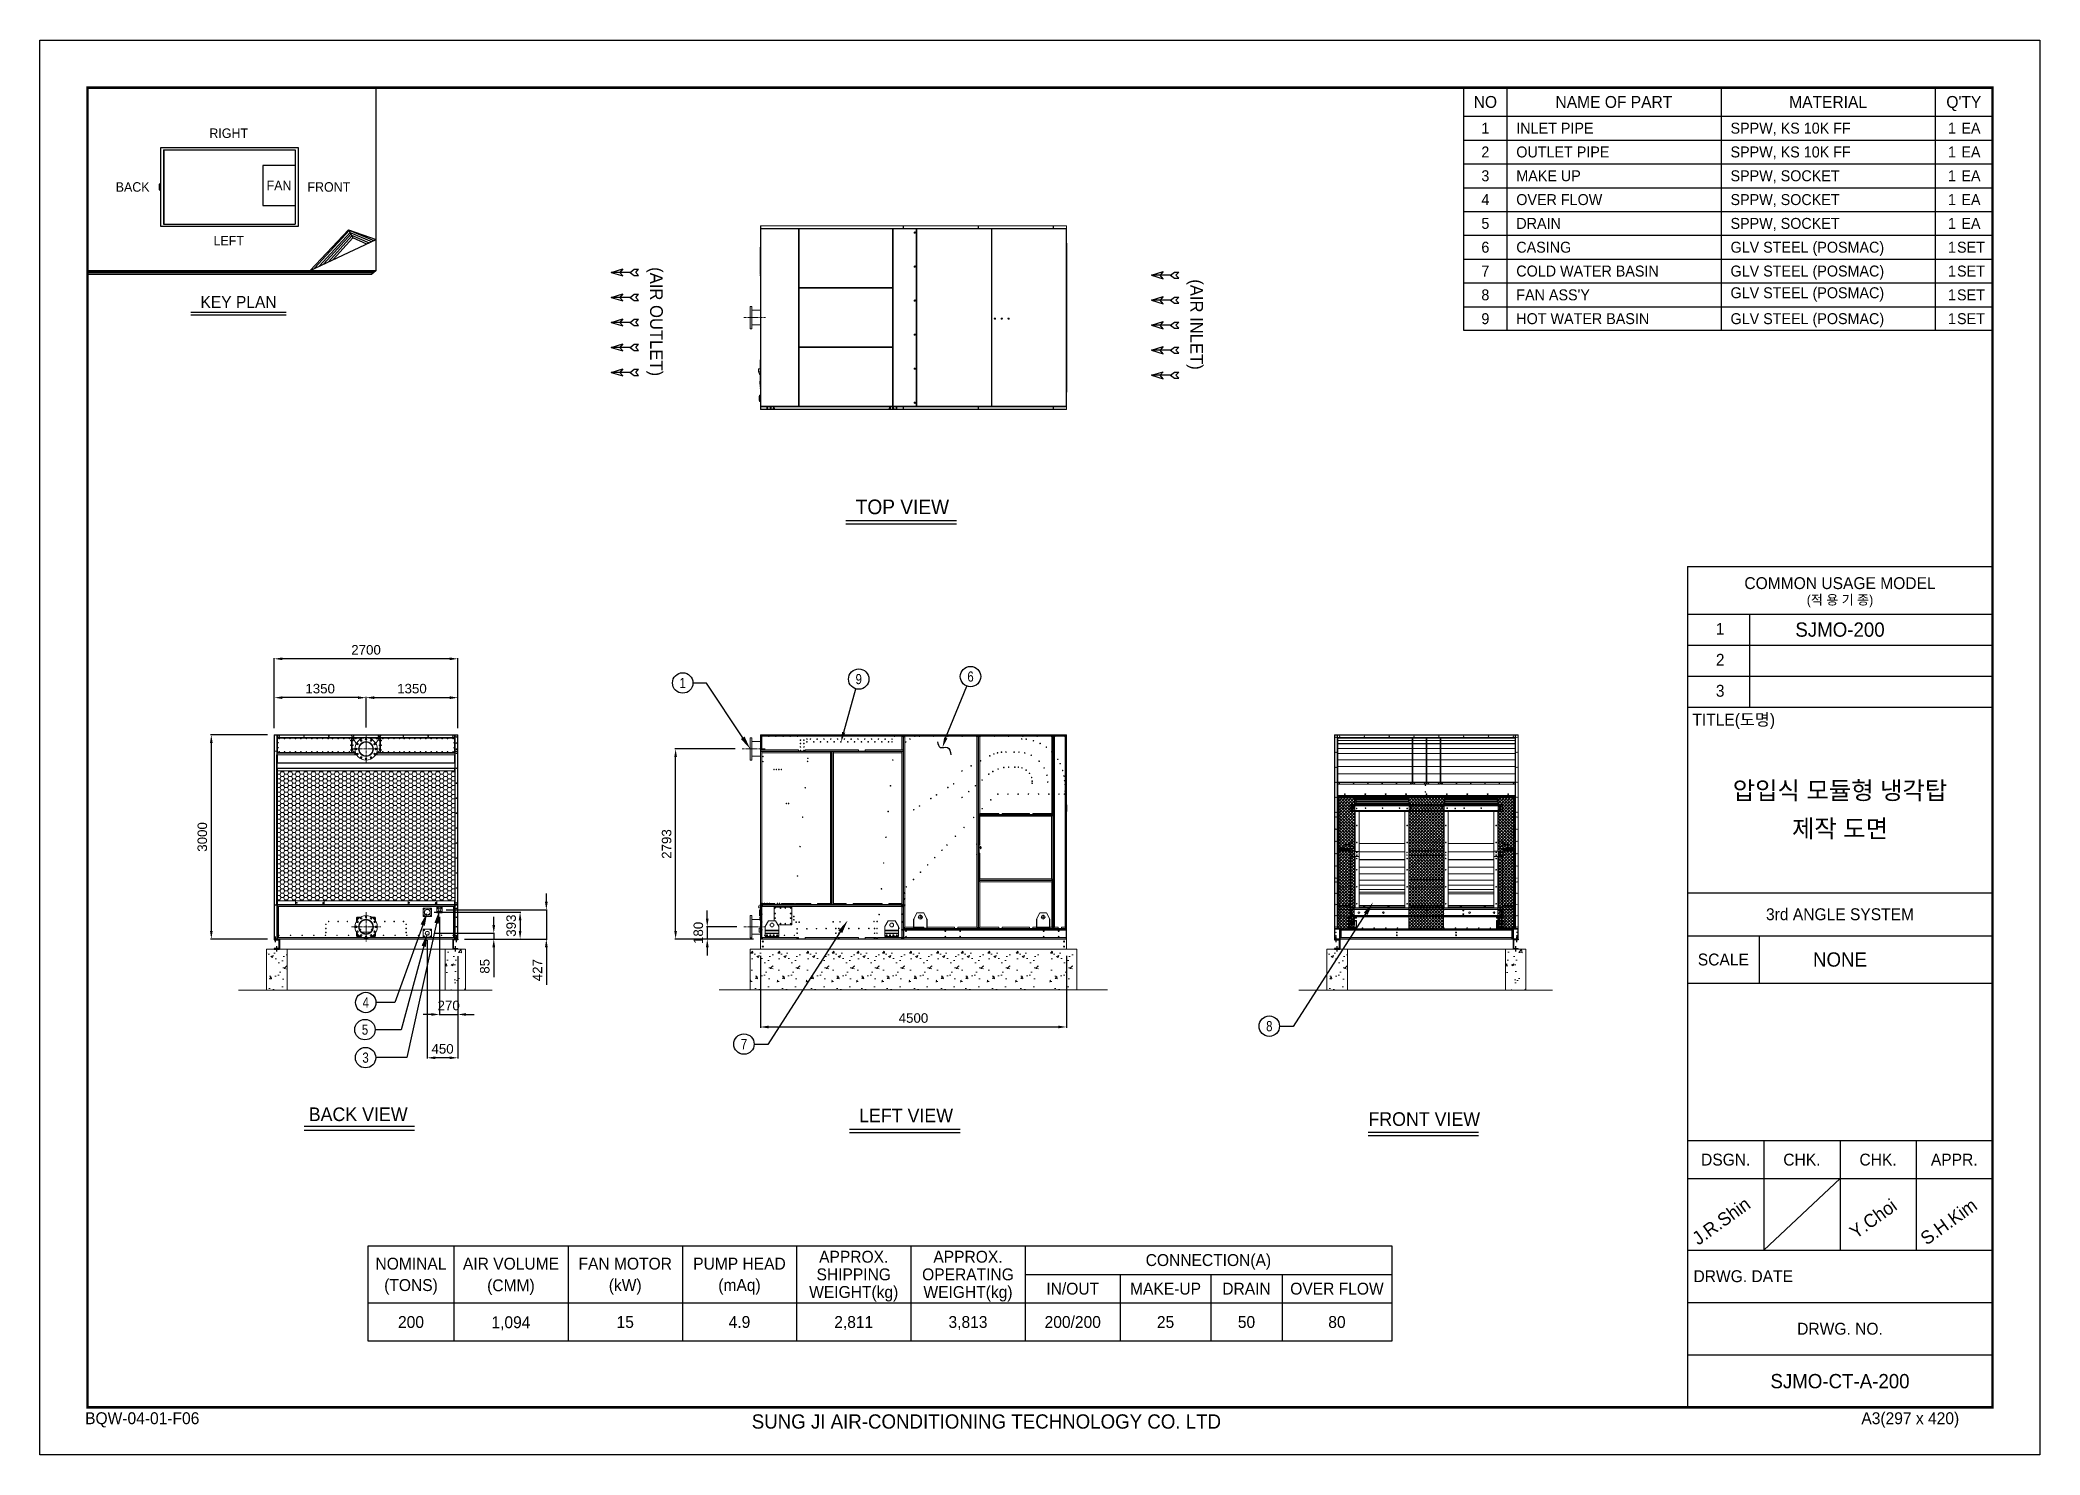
# Model space of a CAD drawing. Header units: millimetres. Extents: x 10706 to 40113, y 7812 to 28607.
import ezdxf
from ezdxf import colors
from ezdxf.entities.mleader import LeaderData, LeaderLine
from ezdxf.enums import TextEntityAlignment as Align
from ezdxf.math import Vec2, Vec3

# ---------------------------------------------------------------- set-up
doc = ezdxf.new("R2010")
doc.units = ezdxf.units.MM
for name, pattern in [('CENTER', [2, 1.25, -0.25, 0.25, -0.25]), ('CENTERX2', [4, 2.5, -0.5, 0.5, -0.5]), ('DASHDOT', [18.5, 12, -3, 0.5, -3]), ('DASHED', [15, 12, -3])]:
    doc.linetypes.add(name, pattern=pattern)
for name, color, linetype in [('center', 1, 'CENTER'), ('냉각탑', 4, 'Continuous'), ('냉각탑_box', 1, 'Continuous'), ('냉각탑_dim', 1, 'Continuous'), ('냉각탑_form', 1, 'Continuous'), ('냉각탑_text', 3, 'Continuous'), ('냉각탑_기초', 23, 'Continuous')]:
    doc.layers.add(name, color=color, linetype=linetype)
doc.styles.get("Standard").update_dxf_attribs({"font": 'arial.ttf'})
doc.styles.add('돋움', font='Dotum.ttf')
doc.dimstyles.new('1.40', dxfattribs={"dimscale": 20, "dimtxt": 1.5, "dimasz": 1, "dimexe": 0.5, "dimexo": 0.5, "dimgap": 0.5, "dimtad": 1, "dimdec": 0, "dimzin": 0, "dimdsep": 46, "dimtxsty": 'Standard', "dimcen": 0, "dimclrd": 2, "dimclre": 2, "dimclrt": 3, "dimadec": 0, "dimazin": 0, "dimtfac": 1, "dimtdec": 0, "dimtmove": 0, "dimatfit": 0, "dimfxl": 1, "dimtolj": 1, "dimtzin": 0, "dimlwd": -1, "dimlwe": -1, "dimarcsym": 0})
pattern_1 = [(45, (-795513.42, -362385.733), (-22.4506403, 22.4506403), []), (135, (-795513.42, -362385.733), (-22.4506403, -22.4506403), [])]

msp = doc.modelspace()

# ---------------------------------------------------------------- texts
at = {"layer": '냉각탑_form', "style": '돋움'}
for s, height, p in [('COMMON USAGE MODEL', 175.043, (37172.4, 20625.2)), ('(적 용 기 종)', 140.03, (37172.4, 20380.2)), ('3rd ANGLE SYSTEM', 175.043, (37172.4, 15759)), ('SCALE', 175.04, (35457, 15093.8)), ('DSGN.', 175.04, (35492, 12153.1)), ('CHK.', 175.04, (36612.3, 12153.1)), ('CHK.', 175.04, (37732.5, 12153.1)), ('APPR.', 175.04, (38852.8, 12153.1)), ('DRWG. NO.', 175.04, (37172.4, 9667.5))]:
    msp.add_text(s, height=height, dxfattribs=at).set_placement(p, align=Align.MIDDLE_CENTER)
for s, height, p in [('1', 175, (35347, 19866)), ('2', 175, (35347, 19410.8)), ('3', 175, (35347, 18955.7)), ('TITLE(도명)', 175.04, (35002.2, 18532)), ('DRWG. DATE', 175.04, (35018.1, 10352.1)), ('BQW-04-01-F06', 175.043, (11369.3, 8264.6)), ('SUNG JI AIR-CONDITIONING TECHNOLOGY CO. LTD', 210.051, (21170.8, 8199.1)), ('A3(297 x 420)', 175.043, (37486.5, 8264.6))]:
    msp.add_text(s, height=height, dxfattribs=at).set_placement(p)
at = {"layer": '냉각탑_text', "style": '돋움'}
for s, height, p in [('NO', 175, (31957.9, 27697)), ('NAME OF PART', 175, (33847.9, 27697)), ('MATERIAL', 175, (36997.9, 27697)), ("Q'TY", 175, (38992.9, 27697)), ('1', 161, (31957.9, 27312)), ('1', 161, (38817.9, 27312)), ('EA', 161, (39097.9, 27312)), ('RIGHT', 140, (13480.7, 27237.5)), ('2', 161, (31957.9, 26962)), ('1', 161, (38817.9, 26962)), ('EA', 161, (39097.9, 26962)), ('BACK', 140, (12068.1, 26447.7)), ('FAN', 140, (14220.4, 26469.1)), ('FRONT', 140, (14953.4, 26447.7)), ('3', 161, (31957.9, 26612)), ('1', 161, (38817.9, 26612)), ('EA', 161, (39097.9, 26612)), ('4', 161, (31957.9, 26262)), ('1', 161, (38817.9, 26262)), ('EA', 161, (39097.9, 26262)), ('5', 161, (31957.9, 25912)), ('1', 161, (38817.9, 25912)), ('EA', 161, (39097.9, 25912)), ('LEFT', 140, (13480.7, 25658.7)), ('6', 161, (31957.9, 25562)), ('1', 161, (38817.9, 25562)), ('SET', 161, (39097.9, 25562)), ('7', 161, (31957.9, 25212)), ('1', 161, (38817.9, 25212)), ('SET', 161, (39097.9, 25212)), ('KEY PLAN', 175, (13625.1, 24757)), ('8', 161, (31957.9, 24862)), ('1', 161, (38817.9, 24862)), ('SET', 161, (39097.9, 24862)), ('9', 161, (31957.9, 24512)), ('1', 161, (38817.9, 24512)), ('SET', 161, (39097.9, 24512)), ('TOP VIEW', 214.63, (23386.4, 21746.2)), ('SJMO-200', 210.05, (37172.4, 19942.5)), ('압입식 모듈형 냉각탑', 262.5, (37172.4, 17579.1)), ('제작 도면', 262.5, (37172.4, 17019.1)), ('NONE', 210.05, (37172.4, 15093.8)), ('BACK VIEW', 199.97, (15384.3, 12819.7)), ('LEFT VIEW', 199.97, (23440.5, 12801.7)), ('FRONT VIEW', 199.97, (31059.6, 12749.2)), ('NOMINAL', 175, (16160.7, 10624)), ('AIR VOLUME', 175, (17630.7, 10624)), ('FAN MOTOR', 175, (19310.7, 10624)), ('PUMP HEAD', 175, (20990.7, 10624)), ('APPROX.', 175, (22670.7, 10725.5)), ('APPROX.', 175, (24350.7, 10725.5)), ('CONNECTION(A)', 175, (27885.7, 10676.5)), ('(TONS)', 175, (16160.7, 10309)), ('(CMM)', 175, (17630.2, 10305.3)), ('(kW)', 175, (19310.7, 10309)), ('(mAq)', 175, (20990.7, 10309)), ('WEIGHT(kg)', 175, (22670.7, 10207.5)), ('SHIPPING', 175, (22670.7, 10466.5)), ('OPERATING', 175, (24350.7, 10466.5)), ('WEIGHT(kg)', 175, (24350.7, 10207.5)), ('IN/OUT', 175, (25890.7, 10256.5)), ('MAKE-UP', 175, (27255.7, 10256.5)), ('DRAIN', 175, (28445.7, 10256.5)), ('OVER FLOW', 175, (29775.7, 10256.5)), ('200', 175, (16160.7, 9766.5)), ('1,094', 175, (17630.2, 9762.8)), ('15', 175, (19310.7, 9766.5)), ('4.9', 175, (20990.7, 9766.5)), ('2,811', 175, (22670.7, 9766.5)), ('3,813', 175, (24350.7, 9766.5)), ('200/200', 175, (25890.7, 9766.5)), ('25', 175, (27255.7, 9766.5)), ('50', 175, (28445.7, 9766.5)), ('80', 175, (29775.7, 9766.5)), ('SJMO-CT-A-200', 210.051, (37172.4, 8897.3))]:
    msp.add_text(s, height=height, dxfattribs=at).set_placement(p, align=Align.MIDDLE_CENTER)
for s, p in [('INLET PIPE', (32412.9, 27312)), ('SPPW, KS 10K FF', (35562.9, 27312)), ('OUTLET PIPE', (32412.9, 26962)), ('SPPW, KS 10K FF', (35562.9, 26962)), ('MAKE UP', (32412.9, 26612)), ('SPPW, SOCKET', (35562.9, 26612)), ('OVER FLOW', (32412.9, 26262)), ('SPPW, SOCKET', (35562.9, 26262)), ('DRAIN', (32412.9, 25912)), ('SPPW, SOCKET', (35562.9, 25912)), ('CASING', (32412.9, 25562)), ('GLV STEEL (POSMAC)', (35562.9, 25562)), ('COLD WATER BASIN', (32412.9, 25212)), ('GLV STEEL (POSMAC)', (35562.9, 25212)), ("FAN ASS'Y", (32412.9, 24862)), ('GLV STEEL (POSMAC)', (35562.9, 24892.8)), ('HOT WATER BASIN', (32412.9, 24512)), ('GLV STEEL (POSMAC)', (35562.9, 24512))]:
    msp.add_text(s, height=161, dxfattribs=at).set_placement(p, align=Align.MIDDLE_LEFT)
for s, p in [('(AIR OUTLET)', (19770.2, 24468)), ('(AIR INLET)', (27712.9, 24425.5))]:
    msp.add_text(s, height=186.667, rotation=270, dxfattribs=at).set_placement(p, align=Align.MIDDLE_CENTER)
at = {"layer": '냉각탑_text', "width": 0.8}
for s, p in [('1', (20156, 19158.1)), ('9', (22744.1, 19215)), ('6', (24388.1, 19252.1)), ('4', (15495.5, 14461.7)), ('5', (15484.3, 14063.1)), ('8', (28781.1, 14114.5)), ('7', (21056.8, 13850.6)), ('3', (15492.8, 13651.6))]:
    msp.add_text(s, height=150, dxfattribs=at).set_placement(p, align=Align.MIDDLE_CENTER)
at = {"layer": '냉각탑_text', "style": '돋움'}
for s, p in [('J.R.Shin', (35090.2, 10886.9)), ('Y.Choi', (37405.5, 10980.3)), ('S.H.Kim', (38446.7, 10886.9))]:
    msp.add_text(s, height=196.05, rotation=35.81856, dxfattribs=at).set_placement(p)

# ---------------------------------------------------------------- blocks, each defined once
blk = doc.blocks.new('화살표 IN OUT')
at = {"layer": '냉각탑_dim'}
for p, q in [((-323, 43), (-384, 43)), ((-343, 0), (-384, 43)), ((-384, -43), (-343, 0)), ((-266, 0), (-323, 43)), ((-266, 0), (-323, -43)), ((-266, 0), (0, 0)), ((-163, 50), (-122, 0)), ((0, 0), (-163, 50)), ((-163, -50), (-122, 0)), ((0, 0), (-163, -50)), ((-323, -43), (-384, -43))]:
    blk.add_line(p, q, dxfattribs=at)
blk = doc.blocks.new('*D49')
at = {"color": 2, "transparency": 16777216}
for p, q in [((21299, 15146), (21299, 14092)), ((25799, 15146), (25799, 14092)), ((21419, 14102), (25679, 14102))]:
    blk.add_line(p, q, dxfattribs=at)
for points in [[(21419, 14122), (21419, 14082), (21299, 14102)], [(25679, 14122), (25679, 14082), (25799, 14102)]]:
    blk.add_solid(points, dxfattribs=at)
at = {"layer": 'Defpoints', "color": 0, "transparency": 16777216}
for p in [(21299, 15246), (25799, 15246), (25799, 14102)]:
    blk.add_point(p, dxfattribs=at)
at = {"color": 3, "lineweight": 5, "transparency": 16777216, "insert": (23549, 14233), "char_height": 140, "attachment_point": 5}
blk.add_mtext('\\A1;4500', dxfattribs=at)
blk = doc.blocks.new('*D50')
at = {"color": 2, "transparency": 16777216}
for p, q in [((14150, 18495), (14150, 18952)), ((15380, 18942), (14270, 18942)), ((15500, 18502), (15500, 18952))]:
    blk.add_line(p, q, dxfattribs=at)
for points in [[(14270, 18962), (14270, 18922), (14150, 18942)], [(15380, 18962), (15380, 18922), (15500, 18942)]]:
    blk.add_solid(points, dxfattribs=at)
at = {"layer": 'Defpoints', "color": 0, "transparency": 16777216}
for p in [(14150, 18942), (14150, 18395), (15500, 18402)]:
    blk.add_point(p, dxfattribs=at)
at = {"color": 3, "lineweight": 5, "transparency": 16777216, "insert": (14825, 19074), "char_height": 140, "attachment_point": 5}
blk.add_mtext('\\A1;1350', dxfattribs=at)
blk = doc.blocks.new('*D51')
at = {"color": 2, "transparency": 16777216}
for p, q in [((15500, 18502), (15500, 18952)), ((15620, 18942), (16730, 18942)), ((16850, 18495), (16850, 18952))]:
    blk.add_line(p, q, dxfattribs=at)
for points in [[(15620, 18962), (15620, 18922), (15500, 18942)], [(16730, 18962), (16730, 18922), (16850, 18942)]]:
    blk.add_solid(points, dxfattribs=at)
at = {"layer": 'Defpoints', "color": 0, "transparency": 16777216}
for p in [(16850, 18942), (15500, 18402), (16850, 18395)]:
    blk.add_point(p, dxfattribs=at)
at = {"color": 3, "lineweight": 5, "transparency": 16777216, "insert": (16175, 19074), "char_height": 140, "attachment_point": 5}
blk.add_mtext('\\A1;1350', dxfattribs=at)
blk = doc.blocks.new('*D52')
at = {"color": 2, "transparency": 16777216}
for p, q in [((14150, 18495), (14150, 19523)), ((16730, 19513), (14270, 19513)), ((16850, 18495), (16850, 19523))]:
    blk.add_line(p, q, dxfattribs=at)
for points in [[(14270, 19533), (14270, 19493), (14150, 19513)], [(16730, 19533), (16730, 19493), (16850, 19513)]]:
    blk.add_solid(points, dxfattribs=at)
at = {"layer": 'Defpoints', "color": 0, "transparency": 16777216}
for p in [(14150, 19513), (14150, 18395), (16850, 18395)]:
    blk.add_point(p, dxfattribs=at)
at = {"color": 3, "lineweight": 5, "transparency": 16777216, "insert": (15500, 19644), "char_height": 140, "attachment_point": 5}
blk.add_mtext('\\A1;2700', dxfattribs=at)
blk = doc.blocks.new('*D53')
at = {"color": 2, "transparency": 16777216}
for p, q in [((20929, 18188), (20042, 18188)), ((20052, 15515), (20052, 18068)), ((21199, 15395), (20042, 15395))]:
    blk.add_line(p, q, dxfattribs=at)
for points in [[(20032, 18068), (20072, 18068), (20052, 18188)], [(20032, 15515), (20072, 15515), (20052, 15395)]]:
    blk.add_solid(points, dxfattribs=at)
at = {"layer": 'Defpoints', "color": 0, "transparency": 16777216}
for p in [(20052, 18188), (21029, 18188), (21299, 15395)]:
    blk.add_point(p, dxfattribs=at)
at = {"color": 3, "lineweight": 5, "transparency": 16777216, "insert": (19920, 16791), "char_height": 140, "attachment_point": 5, "rotation": 90}
blk.add_mtext('\\A1;2793', dxfattribs=at)
blk = doc.blocks.new('*D54')
at = {"color": 2, "transparency": 16777216}
for p, q in [((14050, 18395), (13215, 18395)), ((13225, 18275), (13225, 15515)), ((14050, 15395), (13215, 15395))]:
    blk.add_line(p, q, dxfattribs=at)
for points in [[(13205, 18275), (13245, 18275), (13225, 18395)], [(13205, 15515), (13245, 15515), (13225, 15395)]]:
    blk.add_solid(points, dxfattribs=at)
at = {"layer": 'Defpoints', "color": 0, "transparency": 16777216}
for p in [(14150, 18395), (13225, 15395), (14150, 15395)]:
    blk.add_point(p, dxfattribs=at)
at = {"color": 3, "lineweight": 5, "transparency": 16777216, "insert": (13093, 16895), "char_height": 140, "attachment_point": 5, "rotation": 90}
blk.add_mtext('\\A1;3000', dxfattribs=at)
blk = doc.blocks.new('*D55')
at = {"color": 2, "transparency": 16777216}
for p, q in [((20517, 15695), (20517, 15815)), ((20953, 15575), (20507, 15575)), ((21199, 15395), (20507, 15395)), ((20517, 15575), (20517, 15395)), ((20517, 15275), (20517, 15155))]:
    blk.add_line(p, q, dxfattribs=at)
for points in [[(20497, 15695), (20537, 15695), (20517, 15575)], [(20497, 15275), (20537, 15275), (20517, 15395)]]:
    blk.add_solid(points, dxfattribs=at)
at = {"layer": 'Defpoints', "color": 0, "transparency": 16777216}
for p in [(20517, 15395), (21053, 15575), (21299, 15395)]:
    blk.add_point(p, dxfattribs=at)
at = {"color": 3, "lineweight": 5, "transparency": 16777216, "insert": (20386, 15485), "char_height": 140, "attachment_point": 5, "rotation": 90}
blk.add_mtext('\\A1;180', dxfattribs=at)
blk = doc.blocks.new('*D56')
at = {"color": 2, "transparency": 16777216}
for p, q in [((18151, 15942), (18151, 16062)), ((16680, 15822), (18161, 15822)), ((18151, 15822), (18151, 15395)), ((16950, 15395), (18161, 15395)), ((18151, 15275), (18151, 14720))]:
    blk.add_line(p, q, dxfattribs=at)
for points in [[(18131, 15942), (18171, 15942), (18151, 15822)], [(18131, 15275), (18171, 15275), (18151, 15395)]]:
    blk.add_solid(points, dxfattribs=at)
at = {"layer": 'Defpoints', "color": 0, "transparency": 16777216}
for p in [(16580, 15822), (16850, 15395), (18151, 15395)]:
    blk.add_point(p, dxfattribs=at)
at = {"color": 3, "lineweight": 5, "transparency": 16777216, "insert": (18020, 14937), "char_height": 140, "attachment_point": 5, "rotation": 90}
blk.add_mtext('\\A1;427', dxfattribs=at)
blk = doc.blocks.new('*D57')
at = {"color": 2, "transparency": 16777216}
for p, q in [((16580, 15722), (16580, 14276)), ((16850, 15145), (16850, 14276)), ((16460, 14286), (16340, 14286)), ((16580, 14286), (16850, 14286)), ((16970, 14286), (17090, 14286))]:
    blk.add_line(p, q, dxfattribs=at)
for points in [[(16460, 14306), (16460, 14266), (16580, 14286)], [(16970, 14306), (16970, 14266), (16850, 14286)]]:
    blk.add_solid(points, dxfattribs=at)
at = {"layer": 'Defpoints', "color": 0, "transparency": 16777216}
for p in [(16580, 15822), (16850, 15245), (16850, 14286)]:
    blk.add_point(p, dxfattribs=at)
at = {"color": 3, "lineweight": 5, "transparency": 16777216, "insert": (16715, 14417), "char_height": 140, "attachment_point": 5}
blk.add_mtext('\\A1;270', dxfattribs=at)
blk = doc.blocks.new('*D58')
at = {"color": 2, "transparency": 16777216}
for p, q in [((17378, 15600), (17378, 15720)), ((16500, 15480), (17388, 15480)), ((16950, 15395), (17388, 15395)), ((17378, 15480), (17378, 15395)), ((17378, 15275), (17378, 14833))]:
    blk.add_line(p, q, dxfattribs=at)
for points in [[(17358, 15600), (17398, 15600), (17378, 15480)], [(17358, 15275), (17398, 15275), (17378, 15395)]]:
    blk.add_solid(points, dxfattribs=at)
at = {"layer": 'Defpoints', "color": 0, "transparency": 16777216}
for p in [(16400, 15480), (16850, 15395), (17378, 15395)]:
    blk.add_point(p, dxfattribs=at)
at = {"color": 3, "lineweight": 5, "transparency": 16777216, "insert": (17246, 14994), "char_height": 140, "attachment_point": 5, "rotation": 90}
blk.add_mtext('\\A1;85', dxfattribs=at)
blk = doc.blocks.new('*D59')
at = {"color": 2, "transparency": 16777216}
for p, q in [((16500, 15788), (17775, 15788)), ((17765, 15668), (17765, 15515)), ((16950, 15395), (17775, 15395))]:
    blk.add_line(p, q, dxfattribs=at)
for points in [[(17745, 15668), (17785, 15668), (17765, 15788)], [(17745, 15515), (17785, 15515), (17765, 15395)]]:
    blk.add_solid(points, dxfattribs=at)
at = {"layer": 'Defpoints', "color": 0, "transparency": 16777216}
for p in [(16400, 15788), (16850, 15395), (17765, 15395)]:
    blk.add_point(p, dxfattribs=at)
at = {"color": 3, "lineweight": 5, "transparency": 16777216, "insert": (17634, 15591), "char_height": 140, "attachment_point": 5, "rotation": 90}
blk.add_mtext('\\A1;393', dxfattribs=at)
blk = doc.blocks.new('*D60')
at = {"color": 2, "transparency": 16777216}
for p, q in [((16400, 15380), (16400, 13639)), ((16850, 15145), (16850, 13639)), ((16730, 13649), (16520, 13649))]:
    blk.add_line(p, q, dxfattribs=at)
for points in [[(16520, 13669), (16520, 13629), (16400, 13649)], [(16730, 13669), (16730, 13629), (16850, 13649)]]:
    blk.add_solid(points, dxfattribs=at)
at = {"layer": 'Defpoints', "color": 0, "transparency": 16777216}
for p in [(16400, 15480), (16850, 15245), (16400, 13649)]:
    blk.add_point(p, dxfattribs=at)
at = {"color": 3, "lineweight": 5, "transparency": 16777216, "insert": (16625, 13780), "char_height": 140, "attachment_point": 5}
blk.add_mtext('\\A1;450', dxfattribs=at)
blk = doc.blocks.new('457536')
at = {"color": 7, "lineweight": 5}
for p, q in [((114592.520962, 89152.297332), (114550.020962, 89069.297332)), ((114692.520962, 89152.297332), (114592.520962, 89152.297332)), ((114735.020962, 89069.297332), (114692.520962, 89152.297332)), ((114542.520962, 89059.297332), (114542.520962, 88929.797332)), ((114550.020962, 88922.297332), (114735.020962, 88922.297332)), ((114742.520962, 88929.797332), (114742.520962, 89059.297332))]:
    blk.add_line(p, q, dxfattribs=at)
at = {"color": 7, "linetype": 'DASHDOT', "lineweight": 5}
for p, q in [((114642.520962, 89126.047332), (114642.520962, 89054.547332)), ((114678.270962, 89090.297332), (114606.770962, 89090.297332))]:
    blk.add_line(p, q, dxfattribs=at)
at = {"color": 7, "lineweight": 5, "ltscale": 0.09375}
for p, q in [((114542.520962, 89059.297332), (114550.020962, 89059.297332)), ((114550.020962, 88929.797332), (114542.520962, 88929.797332)), ((114550.020962, 88922.297332), (114550.020962, 88929.797332)), ((114742.520962, 89059.297332), (114735.020962, 89059.297332)), ((114735.020962, 88929.797332), (114742.520962, 88929.797332)), ((114735.020962, 88922.297332), (114735.020962, 88929.797332))]:
    blk.add_line(p, q, dxfattribs=at)
at = {"color": 7, "linetype": 'DASHED', "lineweight": 5}
for p, q in [((114548.520962, 89059.297332), (114548.520962, 88929.797332)), ((114550.020962, 88928.297332), (114735.020962, 88928.297332)), ((114736.520962, 88929.797332), (114736.520962, 89059.297332))]:
    blk.add_line(p, q, dxfattribs=at)
at = {"color": 7, "lineweight": 5, "ltscale": 0.125}
for p, q in [((114550.020962, 89059.297332), (114550.020962, 89069.297332)), ((114735.020962, 89069.297332), (114735.020962, 89059.297332))]:
    blk.add_line(p, q, dxfattribs=at)
at = {"color": 7, "linetype": 'DASHED', "lineweight": 5, "ltscale": 0.075}
for p, q in [((114558.520962, 88928.297332), (114558.520962, 88922.297332)), ((114576.520962, 88928.297332), (114576.520962, 88922.297332)), ((114608.520962, 88928.297332), (114608.520962, 88922.297332)), ((114626.520962, 88928.297332), (114626.520962, 88922.297332)), ((114658.520962, 88928.297332), (114658.520962, 88922.297332)), ((114676.520962, 88928.297332), (114676.520962, 88922.297332)), ((114708.520962, 88928.297332), (114708.520962, 88922.297332)), ((114726.520962, 88928.297332), (114726.520962, 88922.297332))]:
    blk.add_line(p, q, dxfattribs=at)
at = {"color": 7, "lineweight": 5}
blk.add_circle((114642.520962, 89090.297332), 27.5, dxfattribs=at)
blk = doc.blocks.new('1')
at = {"color": 7, "lineweight": 20, "ltscale": 0.091667}
for p, q in [((21149, 18353), (21149, 18188)), ((21149, 18188), (21149, 18023)), ((21149, 15575), (21149, 15410))]:
    blk.add_line(p, q, dxfattribs=at)
at = {"color": 7, "lineweight": 20, "ltscale": 0.012222}
for p, q in [((21171, 18353), (21149, 18353)), ((21171, 18023), (21149, 18023)), ((21171, 15740), (21149, 15740)), ((21171, 15410), (21149, 15410))]:
    blk.add_line(p, q, dxfattribs=at)
at = {"color": 7, "lineweight": 20, "ltscale": 0.171052}
for p, q in [((21149, 18353), (21149, 18045)), ((21149, 15740), (21149, 15432))]:
    blk.add_line(p, q, dxfattribs=at)
at = {"lineweight": 5}
for p, q in [((21171, 18353), (21171, 18023)), ((21171, 15740), (21171, 15410))]:
    blk.add_line(p, q, dxfattribs=at)
at = {"color": 7, "lineweight": 20, "ltscale": 0.098888}
for p, q in [((21299, 18296), (21171, 18296)), ((21299, 18080), (21171, 18080)), ((21299, 15683), (21171, 15683)), ((21299, 15467), (21171, 15467))]:
    blk.add_line(p, q, dxfattribs=at)
at = {"color": 7, "lineweight": 20, "ltscale": 0.001111}
for p, q in [((21301, 18391), (21299, 18391)), ((21303, 18375), (21303, 18373)), ((23399, 18391), (23397, 18391)), ((23399, 18356), (23401, 18356)), ((23399, 18353), (23401, 18353)), ((24501, 18392), (24503, 18392)), ((24503, 18358), (24501, 18358)), ((24503, 18355), (24501, 18355)), ((24501, 18350), (24503, 18350)), ((24501, 18350), (24503, 18350)), ((24501, 18348), (24503, 18348)), ((25603, 18392), (25605, 18392)), ((25605, 18358), (25603, 18358)), ((25605, 18355), (25603, 18355)), ((21299, 18158), (21301, 18158)), ((21303, 18177), (21303, 18175)), ((21849, 18155), (21849, 18153)), ((21860, 18155), (21860, 18153)), ((21864, 18153), (21864, 18155)), ((21866, 18153), (21866, 18155)), ((21867, 18155), (21867, 18153)), ((21963, 18155), (21963, 18153)), ((21965, 18153), (21965, 18155)), ((21967, 18153), (21967, 18155)), ((22012, 18153), (22012, 18155)), ((22014, 18153), (22014, 18155)), ((22016, 18155), (22016, 18153)), ((22018, 18155), (22018, 18153)), ((22349, 18149), (22351, 18149)), ((22349, 18122), (22351, 18122)), ((22349, 18119), (22351, 18119)), ((22351, 18101), (22349, 18101)), ((23244, 18155), (23244, 18153)), ((23246, 18153), (23246, 18155)), ((23397, 18158), (23399, 18158)), ((25603, 17596), (25605, 17596)), ((25603, 17549), (25605, 17549)), ((25605, 17547), (25603, 17547)), ((25605, 17546), (25603, 17546)), ((25605, 17546), (25603, 17546)), ((25605, 17543), (25603, 17543)), ((25605, 17507), (25603, 17507)), ((25605, 17504), (25603, 17504)), ((25605, 17390), (25603, 17390)), ((25603, 17378), (25605, 17378)), ((25603, 17376), (25605, 17376)), ((25603, 17375), (25605, 17375)), ((25605, 17373), (25603, 17373)), ((25603, 17368), (25605, 17368)), ((25605, 17367), (25603, 17367)), ((25802, 17353), (25800, 17353)), ((25802, 17352), (25800, 17352)), ((25605, 17267), (25603, 17267)), ((25800, 17283), (25802, 17283)), ((24501, 16226), (24503, 16226)), ((24889, 16257), (24889, 16259)), ((24894, 16257), (24894, 16259)), ((24909, 16259), (24909, 16257)), ((24969, 16257), (24969, 16259)), ((24984, 16259), (24984, 16257)), ((24989, 16259), (24989, 16257)), ((21301, 15891), (21299, 15891)), ((21448, 15895), (21448, 15897)), ((21538, 15895), (21538, 15897)), ((23399, 15891), (23397, 15891)), ((21303, 15875), (21303, 15873)), ((24501, 15851), (24503, 15851)), ((24501, 15847), (24503, 15847)), ((24501, 15831), (24503, 15831)), ((24503, 15741), (24501, 15741)), ((24503, 15726), (24501, 15726)), ((24503, 15721), (24501, 15721)), ((25605, 15854), (25603, 15854)), ((25605, 15853), (25603, 15853)), ((25603, 15851), (25605, 15851)), ((25603, 15847), (25605, 15847)), ((25603, 15831), (25605, 15831)), ((25605, 15741), (25603, 15741)), ((25605, 15726), (25603, 15726)), ((25605, 15721), (25603, 15721)), ((25605, 15721), (25603, 15721)), ((25605, 15716), (25603, 15716)), ((25603, 15706), (25605, 15706)), ((25603, 15701), (25605, 15701)), ((21299, 15398), (21301, 15398)), ((21303, 15417), (21303, 15415)), ((23397, 15398), (23399, 15398)), ((25605, 15566), (25603, 15566)), ((25605, 15561), (25603, 15561))]:
    blk.add_line(p, q, dxfattribs=at)
at = {"color": 7, "lineweight": 20, "ltscale": 0.010278}
for p, q in [((21299, 18391), (21299, 18373)), ((21301, 18373), (21301, 18391)), ((23396, 18373), (23396, 18391)), ((23397, 18391), (23397, 18373)), ((23399, 18373), (23399, 18391)), ((21299, 18177), (21299, 18158)), ((21301, 18158), (21301, 18177)), ((21321, 18153), (21302, 18153)), ((21302, 18151), (21321, 18151)), ((21302, 18150), (21321, 18150)), ((22346, 18153), (22327, 18153)), ((22327, 18151), (22346, 18151)), ((22327, 18150), (22346, 18150)), ((22373, 18153), (22354, 18153)), ((22354, 18151), (22373, 18151)), ((22354, 18150), (22373, 18150)), ((23396, 18153), (23377, 18153)), ((23377, 18151), (23396, 18151)), ((23377, 18150), (23396, 18150)), ((23396, 18158), (23396, 18177)), ((23397, 18177), (23397, 18158)), ((23399, 18158), (23399, 18177)), ((21299, 15891), (21299, 15873)), ((21301, 15873), (21301, 15891)), ((21321, 15898), (21302, 15898)), ((21302, 15897), (21321, 15897)), ((22346, 15898), (22327, 15898)), ((22327, 15897), (22346, 15897)), ((22373, 15898), (22354, 15898)), ((22354, 15897), (22373, 15897)), ((23396, 15898), (23377, 15898)), ((23377, 15897), (23396, 15897)), ((23396, 15873), (23396, 15891)), ((23397, 15891), (23397, 15873)), ((23399, 15873), (23399, 15891)), ((21299, 15417), (21299, 15398)), ((21301, 15398), (21301, 15417)), ((23396, 15398), (23396, 15417)), ((23397, 15417), (23397, 15398)), ((23399, 15398), (23399, 15417))]:
    blk.add_line(p, q, dxfattribs=at)
at = {"color": 7, "lineweight": 20, "ltscale": 0.001944}
for p, q in [((21299, 18373), (21303, 18373)), ((21303, 18391), (21303, 18395)), ((23396, 18391), (23396, 18395)), ((23399, 18373), (23396, 18373)), ((21299, 18177), (21303, 18177)), ((21303, 18158), (21303, 18155)), ((23399, 18177), (23396, 18177)), ((23396, 18158), (23396, 18155)), ((21303, 15891), (21303, 15895)), ((23396, 15891), (23396, 15895)), ((21299, 15873), (21303, 15873)), ((23399, 15873), (23396, 15873)), ((21299, 15417), (21303, 15417)), ((21303, 15398), (21303, 15395)), ((23399, 15417), (23396, 15417)), ((23396, 15398), (23396, 15395))]:
    blk.add_line(p, q, dxfattribs=at)
at = {"color": 7, "lineweight": 20, "ltscale": 0.108889}
for p, q in [((21299, 18373), (21299, 18177)), ((21303, 18373), (21303, 18177)), ((23379, 18373), (23379, 18177)), ((23396, 18177), (23396, 18373)), ((23399, 18177), (23399, 18373))]:
    blk.add_line(p, q, dxfattribs=at)
at = {"color": 7, "lineweight": 20, "ltscale": 0.000833333}
for p, q in [((21303, 18391), (21301, 18391)), ((23396, 18391), (23397, 18391)), ((23401, 18393), (23401, 18392)), ((23404, 18395), (23403, 18395)), ((23403, 18392), (23403, 18393)), ((23403, 18393), (23404, 18393)), ((23404, 18392), (23403, 18392)), ((24499, 18395), (24498, 18395)), ((24498, 18392), (24498, 18393)), ((24498, 18393), (24499, 18393)), ((24498, 18392), (24499, 18392)), ((24499, 18393), (24499, 18392)), ((24501, 18392), (24501, 18393)), ((24503, 18393), (24503, 18392)), ((24506, 18395), (24505, 18395)), ((24505, 18393), (24506, 18393)), ((24505, 18392), (24505, 18393)), ((24506, 18392), (24505, 18392)), ((25601, 18395), (25600, 18395)), ((25600, 18392), (25600, 18393)), ((25600, 18393), (25601, 18393)), ((25600, 18392), (25601, 18392)), ((25600, 18392), (25601, 18392)), ((25601, 18393), (25601, 18392)), ((25603, 18392), (25603, 18393)), ((25605, 18393), (25605, 18392)), ((25608, 18395), (25607, 18395)), ((25607, 18392), (25607, 18393)), ((25607, 18393), (25608, 18393)), ((25608, 18392), (25607, 18392)), ((25607, 18392), (25608, 18392)), ((25797, 18395), (25796, 18395)), ((25796, 18392), (25796, 18393)), ((25796, 18393), (25797, 18393)), ((25796, 18392), (25797, 18392)), ((25797, 18393), (25797, 18392)), ((25799, 18392), (25799, 18393)), ((21303, 18158), (21301, 18158)), ((21302, 18150), (21302, 18151)), ((22346, 18150), (22346, 18151)), ((22354, 18150), (22354, 18151)), ((23396, 18158), (23397, 18158)), ((23396, 18150), (23396, 18151)), ((24503, 17224), (24503, 17222)), ((24505, 17222), (24505, 17224)), ((24506, 17222), (24505, 17222)), ((24505, 17221), (24506, 17221)), ((24506, 17217), (24506, 17216)), ((24509, 17219), (24508, 17219)), ((24508, 17217), (24509, 17217)), ((24508, 17216), (24508, 17217)), ((24509, 17216), (24508, 17216)), ((25598, 17219), (25597, 17219)), ((25597, 17217), (25598, 17217)), ((25597, 17216), (25597, 17217)), ((25597, 17216), (25598, 17216)), ((25598, 17217), (25598, 17216)), ((25600, 17224), (25600, 17222)), ((25601, 17222), (25600, 17222)), ((25600, 17221), (25601, 17221)), ((25600, 17216), (25600, 17217)), ((25601, 17224), (25601, 17222)), ((25603, 17222), (25603, 17224)), ((24503, 16255), (24503, 16254)), ((24506, 16257), (24505, 16257)), ((24505, 16254), (24505, 16255)), ((24505, 16255), (24506, 16255)), ((24506, 16262), (24506, 16260)), ((24508, 16260), (24508, 16262)), ((24509, 16260), (24508, 16260)), ((24508, 16259), (24509, 16259)), ((25597, 16262), (25597, 16260)), ((25598, 16260), (25597, 16260)), ((25597, 16259), (25598, 16259)), ((25598, 16262), (25598, 16260)), ((25600, 16260), (25600, 16262)), ((25601, 16257), (25600, 16257)), ((25600, 16255), (25601, 16255)), ((25601, 16255), (25601, 16254)), ((25603, 16254), (25603, 16255)), ((21303, 15891), (21301, 15891)), ((21302, 15900), (21302, 15898)), ((22346, 15900), (22346, 15898)), ((22354, 15900), (22354, 15898)), ((23396, 15900), (23396, 15898)), ((23396, 15891), (23397, 15891)), ((21303, 15398), (21301, 15398)), ((23396, 15398), (23397, 15398)), ((23401, 15550), (23401, 15548)), ((23403, 15548), (23403, 15550)), ((23404, 15548), (23403, 15548)), ((23403, 15547), (23404, 15547)), ((23404, 15540), (23406, 15540)), ((23404, 15399), (23406, 15399)), ((24498, 15550), (24498, 15548)), ((24499, 15548), (24498, 15548)), ((24498, 15547), (24499, 15547)), ((24499, 15550), (24499, 15548)), ((24501, 15548), (24501, 15550)), ((24503, 15550), (24503, 15548)), ((24505, 15548), (24505, 15550)), ((24506, 15548), (24505, 15548)), ((24505, 15547), (24506, 15547)), ((25601, 15548), (25600, 15548)), ((25600, 15547), (25601, 15547)), ((25601, 15550), (25601, 15548)), ((25603, 15548), (25603, 15550)), ((25605, 15550), (25605, 15548)), ((25607, 15548), (25607, 15550)), ((25608, 15548), (25607, 15548)), ((25607, 15547), (25608, 15547)), ((25796, 15540), (25794, 15540)), ((25796, 15399), (25794, 15399)), ((25796, 15550), (25796, 15548)), ((25797, 15548), (25796, 15548)), ((25796, 15547), (25797, 15547)), ((25797, 15550), (25797, 15548)), ((25799, 15548), (25799, 15550))]:
    blk.add_line(p, q, dxfattribs=at)
at = {"color": 7, "lineweight": 20}
for p, q in [((21303, 18395), (23396, 18395)), ((21303, 18391), (23396, 18391)), ((23261, 18375), (21852, 18375)), ((23401, 18392), (23401, 15550)), ((24498, 18395), (23404, 18395)), ((23404, 18392), (23404, 15550)), ((24498, 18392), (23404, 18392)), ((23421, 18365), (23421, 16082)), ((24481, 15567), (24481, 18366)), ((24498, 15550), (24498, 18392)), ((24501, 15550), (24501, 18392)), ((24503, 18392), (24503, 17224)), ((25600, 18395), (24506, 18395)), ((25600, 18392), (24506, 18392)), ((24506, 18392), (24506, 17224)), ((24523, 18366), (24523, 17241)), ((25600, 17224), (25600, 18392)), ((25603, 17224), (25603, 18392)), ((25605, 18392), (25605, 15550)), ((25608, 18392), (25608, 15550)), ((25625, 18366), (25625, 15567)), ((25796, 15550), (25796, 18392)), ((25799, 15550), (25799, 18392)), ((21299, 15900), (21299, 18150)), ((21302, 15900), (21302, 18150)), ((23396, 18155), (21303, 18155)), ((21319, 18150), (21319, 15926)), ((21321, 18153), (22327, 18153)), ((21321, 18150), (22327, 18150)), ((21321, 18133), (22327, 18133)), ((22329, 18150), (22329, 15900)), ((22346, 18150), (22346, 15900)), ((22349, 18150), (22349, 15900)), ((22351, 18150), (22351, 15900)), ((22354, 18150), (22354, 15900)), ((22371, 15900), (22371, 18150)), ((23377, 18153), (22373, 18153)), ((23377, 18150), (22373, 18150)), ((22373, 18133), (23377, 18133)), ((23379, 18150), (23379, 15900)), ((23396, 15900), (23396, 18150)), ((23399, 15900), (23399, 18150)), ((25779, 15567), (25779, 17556)), ((24506, 17221), (25600, 17221)), ((24506, 17216), (24506, 16262)), ((25597, 17219), (24509, 17219)), ((25597, 17216), (24509, 17216)), ((24509, 17216), (24509, 16262)), ((24526, 17199), (25580, 17199)), ((25580, 17199), (25580, 16279)), ((25597, 16262), (25597, 17216)), ((25600, 16262), (25600, 17216)), ((25600, 16257), (24506, 16257)), ((25600, 16254), (24506, 16254)), ((24509, 16262), (25597, 16262)), ((24509, 16259), (25597, 16259)), ((24523, 16237), (25583, 16237)), ((25580, 16279), (24526, 16279)), ((21303, 15895), (23396, 15895)), ((21303, 15891), (23396, 15891)), ((22327, 15897), (21321, 15897)), ((22373, 15897), (23377, 15897)), ((23368, 15875), (21330, 15875)), ((23396, 15395), (21303, 15395)), ((23396, 15395), (21303, 15395)), ((23403, 15546), (25799, 15546)), ((23403, 15545), (25799, 15545)), ((23404, 15547), (24498, 15547)), ((25794, 15395), (23404, 15395)), ((25794, 15545), (23406, 15545)), ((25794, 15540), (23406, 15540)), ((23406, 15525), (25794, 15525)), ((25794, 15415), (23406, 15415)), ((23406, 15399), (25794, 15399)), ((23406, 15395), (25794, 15395)), ((24506, 15547), (25600, 15547))]:
    blk.add_line(p, q, dxfattribs=at)
at = {"color": 7, "lineweight": 20, "ltscale": 0.009167}
for p, q in [((21303, 18391), (21303, 18375)), ((23379, 18373), (23396, 18373)), ((23396, 18375), (23396, 18391)), ((21319, 18177), (21303, 18177)), ((21303, 18175), (21303, 18158)), ((21859, 18175), (21859, 18158)), ((21959, 18175), (21959, 18158)), ((22739, 18175), (22739, 18158)), ((22839, 18175), (22839, 18158)), ((23379, 18177), (23396, 18177)), ((23396, 18158), (23396, 18175)), ((21303, 15891), (21303, 15875)), ((23396, 15875), (23396, 15891)), ((21303, 15415), (21303, 15398)), ((21859, 15415), (21859, 15398)), ((21959, 15415), (21959, 15398)), ((22739, 15415), (22739, 15398)), ((22839, 15415), (22839, 15398)), ((23396, 15398), (23396, 15415))]:
    blk.add_line(p, q, dxfattribs=at)
at = {"color": 7, "lineweight": 20, "ltscale": 0.003611}
blk.add_line((21309, 18375), (21303, 18375), dxfattribs=at)
at = {"color": 7, "lineweight": 20, "ltscale": 0.003723}
blk.add_line((21303, 18373), (21309, 18373), dxfattribs=at)
at = {"color": 7, "lineweight": 20, "ltscale": 0.104444}
blk.add_line((21319, 18177), (21319, 18365), dxfattribs=at)
at = {"color": 7, "lineweight": 20, "ltscale": 0.046667}
for p, q in [((21413, 18375), (21329, 18375)), ((21517, 18375), (21433, 18375)), ((21728, 18375), (21644, 18375)), ((21832, 18375), (21748, 18375))]:
    blk.add_line(p, q, dxfattribs=at)
at = {"color": 7, "lineweight": 20, "ltscale": 0.048333}
blk.add_line((21624, 18375), (21537, 18375), dxfattribs=at)
at = {"color": 7, "lineweight": 20, "ltscale": 0.063889}
blk.add_line((23396, 18375), (23281, 18375), dxfattribs=at)
at = {"color": 7, "lineweight": 20, "ltscale": 0.003944}
blk.add_line((23396, 18395), (23403, 18395), dxfattribs=at)
at = {"color": 7, "lineweight": 20, "ltscale": 0.003056}
blk.add_line((23396, 18392), (23401, 18392), dxfattribs=at)
at = {"color": 7, "lineweight": 20, "ltscale": 0.001373}
for p, q in [((23399, 18280), (23401, 18282)), ((23401, 18249), (23399, 18247)), ((23401, 18245), (23399, 18243))]:
    blk.add_line(p, q, dxfattribs=at)
at = {"color": 7, "lineweight": 20, "ltscale": 0.000888889}
for p, q in [((23401, 18393), (23403, 18393)), ((23401, 18392), (23403, 18392)), ((23403, 18395), (23403, 18393)), ((23404, 18395), (23404, 18393)), ((24498, 18395), (24498, 18393)), ((24499, 18395), (24499, 18393)), ((24501, 18393), (24499, 18393)), ((24501, 18392), (24499, 18392)), ((24503, 18393), (24505, 18393)), ((24503, 18392), (24505, 18392)), ((24505, 18395), (24505, 18393)), ((24506, 18395), (24506, 18393)), ((25600, 18395), (25600, 18393)), ((25601, 18395), (25601, 18393)), ((25603, 18393), (25601, 18393)), ((25603, 18392), (25601, 18392)), ((25605, 18393), (25607, 18393)), ((25605, 18392), (25607, 18392)), ((25607, 18395), (25607, 18393)), ((25608, 18395), (25608, 18393)), ((25796, 18395), (25796, 18393)), ((25797, 18395), (25797, 18393)), ((25799, 18393), (25797, 18393)), ((25799, 18392), (25797, 18392)), ((21302, 18153), (21302, 18151)), ((22327, 18150), (22329, 18150)), ((22346, 18151), (22346, 18153)), ((22354, 18153), (22354, 18151)), ((23396, 18151), (23396, 18153)), ((25799, 17669), (25801, 17669)), ((24503, 17224), (24505, 17224)), ((24503, 17222), (24505, 17222)), ((24505, 17221), (24505, 17222)), ((24506, 17221), (24506, 17222)), ((24506, 17217), (24508, 17217)), ((24506, 17216), (24508, 17216)), ((24508, 17219), (24508, 17217)), ((24509, 17219), (24509, 17217)), ((25597, 17219), (25597, 17217)), ((25598, 17219), (25598, 17217)), ((25600, 17217), (25598, 17217)), ((25600, 17216), (25598, 17216)), ((25600, 17221), (25600, 17222)), ((25603, 17224), (25601, 17224)), ((25603, 17222), (25601, 17222)), ((25601, 17221), (25601, 17222)), ((24503, 16255), (24505, 16255)), ((24503, 16254), (24505, 16254)), ((24505, 16257), (24505, 16255)), ((24506, 16262), (24508, 16262)), ((24506, 16260), (24508, 16260)), ((24508, 16259), (24508, 16260)), ((24509, 16259), (24509, 16260)), ((25597, 16259), (25597, 16260)), ((25600, 16262), (25598, 16262)), ((25598, 16259), (25598, 16260)), ((25600, 16260), (25598, 16260)), ((25600, 16257), (25600, 16255)), ((25601, 16257), (25601, 16255)), ((25603, 16255), (25601, 16255)), ((25603, 16254), (25601, 16254)), ((21302, 15898), (21302, 15897)), ((21321, 15900), (21319, 15900)), ((22329, 15900), (22327, 15900)), ((22346, 15897), (22346, 15898)), ((22354, 15898), (22354, 15897)), ((22373, 15900), (22371, 15900)), ((23379, 15900), (23377, 15900)), ((23396, 15897), (23396, 15898)), ((23401, 15550), (23403, 15550)), ((23401, 15548), (23403, 15548)), ((23403, 15547), (23403, 15548)), ((23403, 15546), (23403, 15545)), ((23404, 15547), (23404, 15548)), ((24498, 15547), (24498, 15548)), ((24501, 15550), (24499, 15550)), ((24499, 15547), (24499, 15548)), ((24501, 15548), (24499, 15548)), ((24503, 15548), (24505, 15548)), ((24505, 15547), (24505, 15548)), ((25600, 15547), (25600, 15548)), ((25601, 15547), (25601, 15548)), ((25603, 15548), (25601, 15548)), ((25605, 15550), (25607, 15550)), ((25605, 15548), (25607, 15548)), ((25607, 15547), (25607, 15548)), ((25608, 15547), (25608, 15548)), ((25796, 15547), (25796, 15548)), ((25799, 15550), (25797, 15550)), ((25797, 15547), (25797, 15548)), ((25799, 15548), (25797, 15548)), ((25799, 15546), (25799, 15545))]:
    blk.add_line(p, q, dxfattribs=at)
at = {"color": 7, "lineweight": 20, "ltscale": 0.000833349}
for p, q in [((23403, 18392), (23404, 18392)), ((24505, 18392), (24506, 18392))]:
    blk.add_line(p, q, dxfattribs=at)
at = {"color": 7, "lineweight": 20, "ltscale": 0.001722}
for p, q in [((23404, 18392), (23404, 18395)), ((24506, 18392), (24506, 18395)), ((25608, 18392), (25608, 18395)), ((21302, 18150), (21299, 18150)), ((21321, 18150), (21321, 18153)), ((22327, 18150), (22327, 18153)), ((22346, 18150), (22349, 18150)), ((22351, 18150), (22354, 18150)), ((22373, 18153), (22373, 18150)), ((23377, 18153), (23377, 18150)), ((23399, 18150), (23396, 18150)), ((24506, 17224), (24503, 17224)), ((24506, 17224), (24506, 17221)), ((24509, 17216), (24509, 17219)), ((25600, 17224), (25603, 17224)), ((24509, 16262), (24506, 16262)), ((24506, 16254), (24506, 16257)), ((24509, 16262), (24509, 16259)), ((25597, 16262), (25600, 16262)), ((21302, 15900), (21299, 15900)), ((21321, 15900), (21321, 15897)), ((22327, 15900), (22327, 15897)), ((22346, 15900), (22349, 15900)), ((22351, 15900), (22354, 15900)), ((22373, 15897), (22373, 15900)), ((23377, 15897), (23377, 15900)), ((23399, 15900), (23396, 15900)), ((23404, 15550), (23401, 15550)), ((23404, 15550), (23404, 15547)), ((24498, 15550), (24501, 15550)), ((24506, 15550), (24503, 15550)), ((24506, 15550), (24506, 15547)), ((25600, 15550), (25603, 15550)), ((25608, 15550), (25605, 15550)), ((25608, 15550), (25608, 15547)), ((25796, 15550), (25799, 15550))]:
    blk.add_line(p, q, dxfattribs=at)
at = {"color": 7, "lineweight": 20, "ltscale": 0.007529}
blk.add_line((23414, 18382), (23404, 18392), dxfattribs=at)
blk.add_line((23414, 18382), (23404, 18392), dxfattribs=at)
at = {"color": 7, "lineweight": 20, "ltscale": 0.072222}
blk.add_line((23561, 18375), (23431, 18375), dxfattribs=at)
at = {"color": 7, "lineweight": 20, "ltscale": 0.00282}
for p, q in [((23438, 18292), (23433, 18289)), ((23498, 18336), (23494, 18333))]:
    blk.add_line(p, q, dxfattribs=at)
at = {"color": 7, "lineweight": 20, "ltscale": 0.025278}
blk.add_line((23626, 18375), (23581, 18375), dxfattribs=at)
at = {"color": 7, "lineweight": 20, "ltscale": 0.105556}
for p, q in [((23646, 18375), (23836, 18375)), ((23856, 18375), (24046, 18375)), ((24066, 18375), (24256, 18375)), ((24466, 18375), (24276, 18375)), ((24728, 18375), (24538, 18375)), ((24748, 18375), (24938, 18375)), ((24958, 18375), (25148, 18375)), ((25168, 18375), (25358, 18375)), ((25568, 18375), (25378, 18375))]:
    blk.add_line(p, q, dxfattribs=at)
at = {"color": 7, "lineweight": 20, "ltscale": 0.010045}
for p, q in [((24485, 18379), (24498, 18392)), ((24485, 18379), (24498, 18392)), ((24519, 18379), (24506, 18392)), ((24519, 18379), (24506, 18392)), ((25587, 18379), (25600, 18392)), ((25587, 18379), (25600, 18392)), ((25621, 18379), (25608, 18392)), ((25621, 18379), (25608, 18392)), ((25783, 18379), (25796, 18392)), ((25783, 18379), (25796, 18392))]:
    blk.add_line(p, q, dxfattribs=at)
at = {"color": 7, "lineweight": 20, "ltscale": 0.000833318}
blk.add_line((24498, 18392), (24499, 18392), dxfattribs=at)
at = {"color": 7, "lineweight": 20, "ltscale": 0.002889}
for p, q in [((24499, 18395), (24505, 18395)), ((25601, 18395), (25607, 18395))]:
    blk.add_line(p, q, dxfattribs=at)
at = {"color": 7, "lineweight": 20, "ltscale": 0.00315}
for p, q in [((24735, 18376), (24741, 18376)), ((24945, 18376), (24951, 18376))]:
    blk.add_line(p, q, dxfattribs=at)
at = {"color": 7, "lineweight": 20, "ltscale": 0.003136}
for p, q in [((24735, 18374), (24741, 18374)), ((24945, 18374), (24951, 18374))]:
    blk.add_line(p, q, dxfattribs=at)
at = {"color": 7, "lineweight": 20, "ltscale": 0.001812}
for p, q in [((24736, 18372), (24740, 18372)), ((24946, 18372), (24950, 18372))]:
    blk.add_line(p, q, dxfattribs=at)
at = {"color": 7, "lineweight": 20, "ltscale": 0.002485}
blk.add_line((25156, 18372), (25156, 18377), dxfattribs=at)
at = {"color": 7, "lineweight": 20, "ltscale": 0.11685}
blk.add_line((25583, 18156), (25583, 18366), dxfattribs=at)
at = {"color": 7, "lineweight": 20, "ltscale": 0.104333}
for p, q in [((25796, 18395), (25608, 18395)), ((25796, 18392), (25608, 18392)), ((25608, 15547), (25796, 15547))]:
    blk.add_line(p, q, dxfattribs=at)
at = {"color": 7, "lineweight": 20, "ltscale": 0.068889}
blk.add_line((25764, 18375), (25640, 18375), dxfattribs=at)
at = {"color": 7, "lineweight": 20, "ltscale": 0.354778}
blk.add_line((25779, 17727), (25779, 18366), dxfattribs=at)
at = {"color": 7, "lineweight": 20, "ltscale": 0.012281}
for p, q in [((21149, 18045), (21149, 18023)), ((21149, 15432), (21149, 15410))]:
    blk.add_line(p, q, dxfattribs=at)
at = {"color": 7, "lineweight": 20, "ltscale": 0.009389}
for p, q in [((21319, 18150), (21302, 18150)), ((21321, 18150), (21321, 18133)), ((22327, 18133), (22327, 18150)), ((22346, 18150), (22329, 18150)), ((22371, 18150), (22354, 18150)), ((22373, 18133), (22373, 18150)), ((23377, 18133), (23377, 18150)), ((23379, 18150), (23396, 18150)), ((24803, 17224), (24803, 17241)), ((24853, 17241), (24853, 17224)), ((25253, 17241), (25253, 17224)), ((25303, 17224), (25303, 17241)), ((21302, 15900), (21319, 15900)), ((21509, 15917), (21509, 15900)), ((21609, 15917), (21609, 15900)), ((22039, 15917), (22039, 15900)), ((22139, 15917), (22139, 15900)), ((22327, 15900), (22327, 15917)), ((22329, 15900), (22346, 15900)), ((22371, 15900), (22354, 15900)), ((22373, 15917), (22373, 15900)), ((22561, 15917), (22561, 15900)), ((22661, 15917), (22661, 15900)), ((23089, 15917), (23089, 15900)), ((23189, 15917), (23189, 15900)), ((23377, 15917), (23377, 15900)), ((23379, 15900), (23396, 15900)), ((23701, 15567), (23701, 15550)), ((23751, 15567), (23751, 15550)), ((24151, 15567), (24151, 15550)), ((24201, 15567), (24201, 15550)), ((24803, 15567), (24803, 15550)), ((24853, 15550), (24853, 15567)), ((25253, 15567), (25253, 15550)), ((25303, 15550), (25303, 15567)), ((25677, 15567), (25677, 15550)), ((25727, 15550), (25727, 15567))]:
    blk.add_line(p, q, dxfattribs=at)
at = {"color": 7, "lineweight": 20, "ltscale": 0.309167}
for p, q in [((21303, 18175), (21859, 18175)), ((21859, 18158), (21303, 18158)), ((22839, 18175), (23396, 18175)), ((23396, 18158), (22839, 18158)), ((21859, 15398), (21303, 15398)), ((23396, 15398), (22839, 15398))]:
    blk.add_line(p, q, dxfattribs=at)
at = {"color": 7, "lineweight": 20, "ltscale": 0.000888888}
for p, q in [((21319, 18150), (21321, 18150)), ((21321, 15900), (21319, 15900))]:
    blk.add_line(p, q, dxfattribs=at)
at = {"color": 7, "lineweight": 20, "ltscale": 0.055556}
for p, q in [((21959, 18158), (21859, 18158)), ((21959, 18158), (21859, 18158)), ((22839, 18158), (22739, 18158)), ((22839, 18158), (22739, 18158)), ((21609, 15900), (21509, 15900)), ((22139, 15900), (22039, 15900)), ((22139, 15900), (22039, 15900)), ((22561, 15900), (22661, 15900)), ((22661, 15900), (22561, 15900)), ((23189, 15900), (23089, 15900)), ((23279, 15663), (23179, 15663)), ((21959, 15398), (21859, 15398)), ((22839, 15398), (22739, 15398)), ((22839, 15398), (22739, 15398))]:
    blk.add_line(p, q, dxfattribs=at)
at = {"color": 7, "lineweight": 20, "ltscale": 0.433333}
for p, q in [((21959, 18175), (22739, 18175)), ((22739, 18158), (21959, 18158)), ((22739, 15398), (21959, 15398))]:
    blk.add_line(p, q, dxfattribs=at)
at = {"color": 7, "lineweight": 20, "ltscale": 0.001265}
for p, q in [((24501, 18017), (24503, 18018)), ((24501, 18014), (24503, 18015)), ((24501, 17972), (24503, 17973))]:
    blk.add_line(p, q, dxfattribs=at)
at = {"color": 7, "lineweight": 20, "ltscale": 0.003257}
blk.add_line((24534, 18015), (24534, 18010), dxfattribs=at)
at = {"color": 7, "lineweight": 20, "ltscale": 0.497241}
blk.add_line((25583, 17241), (25583, 18136), dxfattribs=at)
at = {"color": 7, "lineweight": 20, "ltscale": 0.001525}
for p, q in [((25605, 18153), (25603, 18155)), ((25605, 18149), (25603, 18151)), ((25605, 18098), (25603, 18100))]:
    blk.add_line(p, q, dxfattribs=at)
at = {"color": 7, "lineweight": 20, "ltscale": 0.001473}
for p, q in [((24503, 17711), (24501, 17709)), ((24503, 17707), (24501, 17705)), ((24503, 17658), (24501, 17656))]:
    blk.add_line(p, q, dxfattribs=at)
at = {"color": 7, "lineweight": 20, "ltscale": 0.021651}
blk.add_line((25779, 17675), (25779, 17714), dxfattribs=at)
at = {"color": 7, "lineweight": 20, "ltscale": 0.044669}
blk.add_line((25779, 17575), (25779, 17656), dxfattribs=at)
at = {"color": 7, "lineweight": 20, "ltscale": 0.014944}
blk.add_line((25801, 17695), (25801, 17669), dxfattribs=at)
at = {"color": 7, "lineweight": 20, "ltscale": 0.000722222}
blk.add_line((25799, 17352), (25800, 17352), dxfattribs=at)
at = {"color": 7, "lineweight": 20, "ltscale": 0.001833}
for p, q in [((25802, 17352), (25799, 17352)), ((25802, 17284), (25799, 17284))]:
    blk.add_line(p, q, dxfattribs=at)
at = {"color": 7, "lineweight": 20, "ltscale": 0.006389}
for p, q in [((25800, 17365), (25800, 17353)), ((25802, 17365), (25802, 17353)), ((25800, 17283), (25800, 17272)), ((25802, 17283), (25802, 17272))]:
    blk.add_line(p, q, dxfattribs=at)
at = {"color": 7, "lineweight": 20, "ltscale": 0.002333}
for p, q in [((25802, 17348), (25802, 17352)), ((25802, 17284), (25802, 17288))]:
    blk.add_line(p, q, dxfattribs=at)
at = {"color": 7, "lineweight": 20, "ltscale": 0.038}
blk.add_line((25802, 17284), (25802, 17352), dxfattribs=at)
at = {"color": 7, "lineweight": 20, "ltscale": 0.001596}
for p, q in [((24503, 17283), (24501, 17281)), ((24503, 17278), (24501, 17275)), ((24503, 17227), (24501, 17225))]:
    blk.add_line(p, q, dxfattribs=at)
at = {"color": 7, "lineweight": 20, "ltscale": 0.001632}
blk.add_line((24503, 17222), (24501, 17220), dxfattribs=at)
at = {"color": 7, "lineweight": 20, "ltscale": 0.004623}
for p, q in [((24501, 17119), (24506, 17126)), ((24501, 17114), (24506, 17120)), ((24501, 16995), (24506, 17001)), ((24501, 16995), (24506, 17001))]:
    blk.add_line(p, q, dxfattribs=at)
at = {"color": 7, "lineweight": 20, "ltscale": 0.013278}
for p, q in [((24523, 17241), (24506, 17224)), ((24506, 17224), (24523, 17241)), ((24509, 17216), (24526, 17199)), ((24526, 17199), (24509, 17216)), ((25580, 17199), (25597, 17216)), ((25597, 17216), (25580, 17199)), ((25583, 17241), (25600, 17224)), ((25600, 17224), (25583, 17241)), ((24523, 16237), (24506, 16254)), ((24506, 16254), (24523, 16237)), ((24526, 16279), (24509, 16262)), ((24509, 16262), (24526, 16279)), ((25597, 16262), (25580, 16279)), ((25580, 16279), (25597, 16262)), ((25600, 16254), (25583, 16237)), ((25583, 16237), (25600, 16254)), ((23404, 15550), (23421, 15567)), ((23421, 15567), (23404, 15550)), ((24498, 15550), (24481, 15567)), ((24481, 15567), (24498, 15550)), ((24523, 15567), (24506, 15550)), ((24506, 15550), (24523, 15567)), ((25600, 15550), (25583, 15567)), ((25583, 15567), (25600, 15550)), ((25608, 15550), (25625, 15567)), ((25625, 15567), (25608, 15550)), ((25796, 15550), (25779, 15567)), ((25779, 15567), (25796, 15550))]:
    blk.add_line(p, q, dxfattribs=at)
at = {"color": 7, "lineweight": 20, "ltscale": 0.164944}
for p, q in [((24506, 17224), (24803, 17224)), ((25303, 17224), (25600, 17224)), ((23404, 15550), (23701, 15550)), ((24201, 15550), (24498, 15550)), ((24506, 15550), (24803, 15550)), ((25303, 15550), (25600, 15550))]:
    blk.add_line(p, q, dxfattribs=at)
at = {"color": 7, "lineweight": 20, "ltscale": 0.155556}
for p, q in [((24523, 17241), (24803, 17241)), ((25303, 17241), (25583, 17241)), ((23421, 15567), (23701, 15567)), ((24201, 15567), (24481, 15567)), ((24803, 15567), (24523, 15567)), ((25583, 15567), (25303, 15567))]:
    blk.add_line(p, q, dxfattribs=at)
at = {"color": 7, "lineweight": 20, "ltscale": 0.233333}
blk.add_line((24526, 16779), (24526, 17199), dxfattribs=at)
at = {"color": 7, "lineweight": 20, "ltscale": 0.00139}
for p, q in [((24576, 17219), (24577, 17221)), ((24580, 17219), (24582, 17221)), ((24670, 17219), (24671, 17221)), ((24670, 17219), (24671, 17221))]:
    blk.add_line(p, q, dxfattribs=at)
at = {"color": 7, "lineweight": 20, "ltscale": 0.027778}
for p, q in [((24803, 17224), (24853, 17224)), ((24803, 17224), (24853, 17224)), ((25253, 17224), (25303, 17224)), ((25253, 17224), (25303, 17224)), ((23701, 15550), (23751, 15550)), ((23701, 15550), (23751, 15550)), ((24151, 15550), (24201, 15550)), ((24803, 15550), (24853, 15550)), ((24803, 15550), (24853, 15550)), ((25253, 15550), (25303, 15550)), ((25253, 15550), (25303, 15550)), ((25677, 15550), (25727, 15550))]:
    blk.add_line(p, q, dxfattribs=at)
at = {"color": 7, "lineweight": 20, "ltscale": 0.222222}
for p, q in [((24853, 17241), (25253, 17241)), ((24853, 17224), (25253, 17224)), ((23751, 15567), (24151, 15567)), ((23751, 15550), (24151, 15550)), ((25253, 15567), (24853, 15567)), ((24853, 15550), (25253, 15550))]:
    blk.add_line(p, q, dxfattribs=at)
at = {"color": 7, "lineweight": 20, "ltscale": 0.005556}
for p, q in [((25802, 17338), (25802, 17348)), ((25802, 17328), (25802, 17338)), ((25802, 17318), (25802, 17328)), ((25802, 17308), (25802, 17318)), ((25802, 17298), (25802, 17308)), ((25802, 17288), (25802, 17298)), ((24516, 16779), (24526, 16779)), ((24526, 16659), (24516, 16659)), ((24501, 16385), (24506, 16377)), ((24501, 16385), (24506, 16377)), ((21849, 15415), (21859, 15415)), ((24010, 15546), (24000, 15546)), ((24253, 15546), (24243, 15546)), ((25457, 15546), (25447, 15546)), ((25700, 15546), (25690, 15546))]:
    blk.add_line(p, q, dxfattribs=at)
at = {"color": 7, "lineweight": 20, "ltscale": 0.066667}
blk.add_line((24516, 16779), (24516, 16659), dxfattribs=at)
at = {"color": 7, "lineweight": 20, "ltscale": 0.002778}
for p, q in [((24506, 16685), (24501, 16685)), ((24506, 16680), (24501, 16680)), ((24501, 16660), (24506, 16660)), ((24506, 16610), (24501, 16610)), ((25600, 16756), (25605, 16756)), ((25605, 16755), (25600, 16755)), ((25600, 16755), (25605, 16755)), ((25605, 16753), (25600, 16753)), ((25605, 16685), (25600, 16685)), ((25605, 16680), (25600, 16680)), ((25600, 16660), (25605, 16660)), ((25605, 16610), (25600, 16610))]:
    blk.add_line(p, q, dxfattribs=at)
at = {"color": 7, "lineweight": 20, "ltscale": 0.211111}
blk.add_line((24526, 16279), (24526, 16659), dxfattribs=at)
at = {"color": 7, "lineweight": 20, "ltscale": 0.003928}
blk.add_line((24506, 16293), (24501, 16298), dxfattribs=at)
at = {"color": 7, "lineweight": 20, "ltscale": 0.391}
for p, q in [((24503, 16254), (24503, 15550)), ((24506, 16254), (24506, 15550)), ((25600, 15550), (25600, 16254)), ((25603, 15550), (25603, 16254))]:
    blk.add_line(p, q, dxfattribs=at)
at = {"color": 7, "lineweight": 20, "ltscale": 0.000251392}
for p, q in [((24506, 16257), (24506, 16256)), ((24503, 15550), (24503, 15550)), ((24506, 15547), (24506, 15547)), ((25603, 15550), (25603, 15550))]:
    blk.add_line(p, q, dxfattribs=at)
at = {"color": 7, "lineweight": 20, "ltscale": 0.372222}
for p, q in [((24523, 15567), (24523, 16237)), ((25583, 16237), (25583, 15567))]:
    blk.add_line(p, q, dxfattribs=at)
at = {"color": 7, "lineweight": 20, "ltscale": 0.001571}
blk.add_line((24542, 16257), (24540, 16259), dxfattribs=at)
at = {"color": 7, "lineweight": 20, "ltscale": 0.002222}
blk.add_line((24574, 16259), (24570, 16257), dxfattribs=at)
blk.add_line((24574, 16259), (24570, 16257), dxfattribs=at)
at = {"color": 7, "lineweight": 20, "ltscale": 0.001283}
blk.add_line((24574, 16259), (24575, 16257), dxfattribs=at)
blk.add_line((24574, 16259), (24575, 16257), dxfattribs=at)
at = {"color": 7, "lineweight": 20, "ltscale": 0.003333}
for p, q in [((21299, 15890), (21293, 15890)), ((21299, 15847), (21293, 15847))]:
    blk.add_line(p, q, dxfattribs=at)
at = {"color": 7, "lineweight": 20, "ltscale": 0.011818}
blk.add_line((21299, 15923), (21297, 15902), dxfattribs=at)
at = {"color": 7, "lineweight": 20, "ltscale": 0.001034}
blk.add_line((21297, 15902), (21299, 15902), dxfattribs=at)
at = {"color": 7, "lineweight": 20, "ltscale": 0.004182}
blk.add_line((21319, 15907), (21319, 15900), dxfattribs=at)
at = {"color": 7, "lineweight": 20, "ltscale": 0.003933}
blk.add_line((21321, 15907), (21321, 15900), dxfattribs=at)
at = {"color": 7, "lineweight": 20, "ltscale": 0.104667}
for p, q in [((21509, 15900), (21321, 15900)), ((22139, 15917), (22327, 15917)), ((22327, 15900), (22139, 15900)), ((22561, 15917), (22373, 15917)), ((22373, 15900), (22561, 15900)), ((23377, 15917), (23189, 15917)), ((23189, 15900), (23377, 15900))]:
    blk.add_line(p, q, dxfattribs=at)
at = {"color": 7, "lineweight": 20, "ltscale": 0.008333}
for p, q in [((21333, 15917), (21348, 15917)), ((21406, 15917), (21421, 15917)), ((22988, 15415), (23003, 15415))]:
    blk.add_line(p, q, dxfattribs=at)
at = {"color": 7, "lineweight": 20, "ltscale": 0.010222}
blk.add_line((21368, 15917), (21386, 15917), dxfattribs=at)
at = {"color": 7, "lineweight": 20, "ltscale": 0.037841}
blk.add_line((21441, 15917), (21509, 15917), dxfattribs=at)
at = {"color": 7, "lineweight": 20, "ltscale": 0.106316}
blk.add_line((21609, 15917), (21800, 15917), dxfattribs=at)
at = {"color": 7, "lineweight": 20, "ltscale": 0.238889}
blk.add_line((22039, 15900), (21609, 15900), dxfattribs=at)
at = {"color": 7, "lineweight": 20, "ltscale": 0.001115}
for p, q in [((21792, 15895), (21792, 15897)), ((21819, 15895), (21819, 15897)), ((21822, 15895), (21822, 15897)), ((21822, 15895), (21822, 15897)), ((22432, 15897), (22432, 15895)), ((22432, 15895), (22432, 15897)), ((23042, 15895), (23042, 15897)), ((23046, 15895), (23046, 15897)), ((23072, 15895), (23073, 15897))]:
    blk.add_line(p, q, dxfattribs=at)
at = {"color": 7, "lineweight": 20, "ltscale": 0.004483}
for p, q in [((21800, 15917), (21800, 15909)), ((21816, 15909), (21816, 15917))]:
    blk.add_line(p, q, dxfattribs=at)
at = {"color": 7, "lineweight": 20, "ltscale": 0.123684}
blk.add_line((21816, 15917), (22039, 15917), dxfattribs=at)
at = {"color": 7, "lineweight": 20, "ltscale": 0.237778}
for p, q in [((23089, 15917), (22661, 15917)), ((22661, 15900), (23089, 15900))]:
    blk.add_line(p, q, dxfattribs=at)
at = {"color": 7, "lineweight": 20, "ltscale": 0.038889}
for p, q in [((23421, 16062), (23421, 15992)), ((23421, 15972), (23421, 15902))]:
    blk.add_line(p, q, dxfattribs=at)
at = {"color": 7, "lineweight": 20, "ltscale": 0.174969}
blk.add_line((23421, 15882), (23421, 15567), dxfattribs=at)
at = {"color": 7, "lineweight": 20, "ltscale": 0.02475}
for p, q in [((21283, 15824), (21283, 15780)), ((21283, 15780), (21283, 15735))]:
    blk.add_line(p, q, dxfattribs=at)
at = {"color": 7, "lineweight": 20, "ltscale": 0.008889}
for p, q in [((21299, 15824), (21283, 15824)), ((21299, 15735), (21283, 15735))]:
    blk.add_line(p, q, dxfattribs=at)
at = {"color": 7, "lineweight": 20, "ltscale": 0.011861}
blk.add_line((21288, 15671), (21288, 15714), dxfattribs=at)
at = {"color": 7, "lineweight": 20, "ltscale": 0.006222}
for p, q in [((21288, 15714), (21299, 15714)), ((21288, 15671), (21299, 15671))]:
    blk.add_line(p, q, dxfattribs=at)
at = {"color": 7, "lineweight": 20, "ltscale": 0.253333}
for p, q in [((21299, 15873), (21299, 15417)), ((21303, 15873), (21303, 15417)), ((23396, 15417), (23396, 15873)), ((23399, 15417), (23399, 15873))]:
    blk.add_line(p, q, dxfattribs=at)
at = {"color": 7, "lineweight": 20, "ltscale": 0.004167}
for p, q in [((21310, 15875), (21303, 15875)), ((23396, 15875), (23388, 15875)), ((21303, 15415), (21310, 15415)), ((23388, 15415), (23396, 15415))]:
    blk.add_line(p, q, dxfattribs=at)
at = {"color": 7, "lineweight": 20, "ltscale": 0.004279}
for p, q in [((21303, 15873), (21310, 15873)), ((23396, 15873), (23388, 15873)), ((21303, 15417), (21310, 15417)), ((23396, 15417), (23388, 15417))]:
    blk.add_line(p, q, dxfattribs=at)
at = {"color": 7, "lineweight": 20, "ltscale": 0.052833}
for p, q in [((21319, 15770), (21319, 15865)), ((21319, 15655), (21319, 15750)), ((21319, 15540), (21319, 15635)), ((23379, 15865), (23379, 15770)), ((23379, 15750), (23379, 15655)), ((23379, 15635), (23379, 15540)), ((21319, 15425), (21319, 15520)), ((23379, 15520), (23379, 15425))]:
    blk.add_line(p, q, dxfattribs=at)
at = {"color": 7, "lineweight": 20, "ltscale": 0.003143}
blk.add_line((21319, 15648), (21319, 15642), dxfattribs=at)
at = {"color": 7, "lineweight": 20, "ltscale": 0.053832}
for p, q in [((21419, 15663), (21369, 15580)), ((23179, 15663), (23129, 15580)), ((23279, 15663), (23329, 15580))]:
    blk.add_line(p, q, dxfattribs=at)
at = {"color": 7, "lineweight": 20, "ltscale": 0.044444}
blk.add_line((21519, 15663), (21419, 15663), dxfattribs=at)
at = {"color": 7, "lineweight": 20, "ltscale": 0.144444}
for p, q in [((21499, 15865), (21759, 15865)), ((21499, 15865), (21499, 15663)), ((21759, 15605), (21554, 15605)), ((21759, 15605), (21759, 15865))]:
    blk.add_line(p, q, dxfattribs=at)
at = {"color": 7, "lineweight": 20, "ltscale": 0.016214}
blk.add_line((21519, 15663), (21569, 15580), dxfattribs=at)
at = {"color": 7, "lineweight": 20, "ltscale": 9.6213e-07}
blk.add_line((21784, 15679), (21784, 15679), dxfattribs=at)
at = {"color": 7, "lineweight": 20, "ltscale": 0.016806}
for p, q in [((21280, 15526), (21280, 15556)), ((21280, 15495), (21280, 15526))]:
    blk.add_line(p, q, dxfattribs=at)
at = {"color": 7, "lineweight": 20, "ltscale": 0.010667}
for p, q in [((21280, 15556), (21299, 15556)), ((21280, 15495), (21299, 15495))]:
    blk.add_line(p, q, dxfattribs=at)
at = {"color": 0, "lineweight": 20}
for p, q in [((21299, 15246), (21299, 15395)), ((21303, 15395), (21299, 15395)), ((23396, 15395), (23404, 15395)), ((25794, 15395), (25799, 15395)), ((25799, 15246), (25799, 15395)), ((25799, 15246), (21299, 15246))]:
    blk.add_line(p, q, dxfattribs=at)
at = {"color": 7, "lineweight": 20, "ltscale": 0.277222}
blk.add_line((21330, 15415), (21829, 15415), dxfattribs=at)
at = {"color": 7, "lineweight": 20, "ltscale": 0.031187}
for p, q in [((21369, 15524), (21369, 15580)), ((21569, 15524), (21569, 15580)), ((23129, 15524), (23129, 15580)), ((23329, 15524), (23329, 15580))]:
    blk.add_line(p, q, dxfattribs=at)
at = {"color": 7, "lineweight": 20, "ltscale": 0.003919}
for p, q in [((21369, 15516), (21369, 15524)), ((21569, 15524), (21569, 15516)), ((23129, 15516), (23129, 15524)), ((23329, 15524), (23329, 15516))]:
    blk.add_line(p, q, dxfattribs=at)
at = {"color": 7, "lineweight": 20, "ltscale": 0.111111}
for p, q in [((21569, 15524), (21369, 15524)), ((21569, 15516), (21369, 15516)), ((21569, 15481), (21369, 15481)), ((21569, 15478), (21369, 15478)), ((21369, 15432), (21569, 15432)), ((23329, 15524), (23129, 15524)), ((23329, 15516), (23129, 15516)), ((23329, 15481), (23129, 15481)), ((23329, 15478), (23129, 15478)), ((23129, 15432), (23329, 15432))]:
    blk.add_line(p, q, dxfattribs=at)
at = {"color": 7, "lineweight": 20, "ltscale": 0.019545}
for p, q in [((21369, 15481), (21369, 15516)), ((21569, 15481), (21569, 15516)), ((23129, 15481), (23129, 15516)), ((23329, 15481), (23329, 15516))]:
    blk.add_line(p, q, dxfattribs=at)
at = {"color": 7, "lineweight": 20, "ltscale": 0.001959}
for p, q in [((21369, 15478), (21369, 15481)), ((21569, 15481), (21569, 15478)), ((23129, 15478), (23129, 15481)), ((23329, 15481), (23329, 15478))]:
    blk.add_line(p, q, dxfattribs=at)
at = {"color": 7, "lineweight": 20, "ltscale": 0.025612}
for p, q in [((21369, 15478), (21369, 15432)), ((21569, 15478), (21569, 15432)), ((23129, 15478), (23129, 15432)), ((23329, 15478), (23329, 15432))]:
    blk.add_line(p, q, dxfattribs=at)
at = {"color": 7, "lineweight": 20, "ltscale": 0.243333}
blk.add_line((21959, 15415), (22397, 15415), dxfattribs=at)
at = {"color": 7, "lineweight": 20, "ltscale": 0.013333}
blk.add_line((22417, 15415), (22441, 15415), dxfattribs=at)
at = {"color": 7, "lineweight": 20, "ltscale": 0.154444}
blk.add_line((22461, 15415), (22739, 15415), dxfattribs=at)
at = {"color": 7, "lineweight": 20, "ltscale": 0.071389}
blk.add_line((22839, 15415), (22968, 15415), dxfattribs=at)
at = {"color": 7, "lineweight": 20, "ltscale": 0.191944}
blk.add_line((23023, 15415), (23368, 15415), dxfattribs=at)
at = {"color": 7, "lineweight": 20, "ltscale": 0.001778}
for p, q in [((23401, 15540), (23404, 15540)), ((23401, 15399), (23404, 15399)), ((25799, 15540), (25796, 15540)), ((25799, 15399), (25796, 15399))]:
    blk.add_line(p, q, dxfattribs=at)
at = {"color": 7, "lineweight": 20, "ltscale": 0.078111}
for p, q in [((23401, 15399), (23401, 15540)), ((23404, 15399), (23404, 15540)), ((25794, 15540), (25794, 15399)), ((25796, 15540), (25796, 15399)), ((25799, 15540), (25799, 15399))]:
    blk.add_line(p, q, dxfattribs=at)
at = {"color": 7, "lineweight": 20, "ltscale": 0.002611}
for p, q in [((23406, 15545), (23406, 15540)), ((23406, 15395), (23406, 15399)), ((25794, 15545), (25794, 15540)), ((25794, 15395), (25794, 15399))]:
    blk.add_line(p, q, dxfattribs=at)
at = {"color": 7, "lineweight": 20, "ltscale": 0.0085}
for p, q in [((23406, 15540), (23406, 15525)), ((23406, 15415), (23406, 15399)), ((25794, 15525), (25794, 15540)), ((25794, 15399), (25794, 15415))]:
    blk.add_line(p, q, dxfattribs=at)
at = {"color": 7, "lineweight": 20, "ltscale": 0.061111}
blk.add_line((23406, 15525), (23406, 15415), dxfattribs=at)
at = {"color": 7, "lineweight": 20, "ltscale": 0.000222136}
for p, q in [((24000, 15546), (24000, 15547)), ((24253, 15546), (24253, 15547)), ((25700, 15546), (25700, 15547))]:
    blk.add_line(p, q, dxfattribs=at)
at = {"color": 7, "lineweight": 20, "ltscale": 0.00022214}
for p, q in [((24010, 15546), (24010, 15547)), ((24243, 15546), (24243, 15547)), ((25690, 15546), (25690, 15547))]:
    blk.add_line(p, q, dxfattribs=at)
at = {"color": 7, "lineweight": 20, "ltscale": 0.129444}
for p, q in [((24243, 15546), (24010, 15546)), ((25690, 15546), (25457, 15546))]:
    blk.add_line(p, q, dxfattribs=at)
at = {"color": 7, "lineweight": 20, "ltscale": 0.006061}
for p, q in [((24231, 15507), (24242, 15507)), ((25458, 15507), (25469, 15507))]:
    blk.add_line(p, q, dxfattribs=at)
at = {"color": 7, "lineweight": 20, "ltscale": 0.00606}
for p, q in [((24242, 15432), (24231, 15432)), ((25469, 15432), (25458, 15432))]:
    blk.add_line(p, q, dxfattribs=at)
at = {"color": 7, "lineweight": 20, "ltscale": 0.000222146}
blk.add_line((25447, 15546), (25447, 15547), dxfattribs=at)
at = {"color": 7, "lineweight": 20, "ltscale": 0.000222151}
blk.add_line((25457, 15546), (25457, 15547), dxfattribs=at)
at = {"color": 7, "lineweight": 20, "ltscale": 0.038278}
for p, q in [((25608, 15550), (25677, 15550)), ((25727, 15550), (25796, 15550))]:
    blk.add_line(p, q, dxfattribs=at)
at = {"color": 7, "lineweight": 20, "ltscale": 0.028889}
for p, q in [((25625, 15567), (25677, 15567)), ((25727, 15567), (25779, 15567))]:
    blk.add_line(p, q, dxfattribs=at)
at = {"color": 7, "lineweight": 20}
for centre, radius in [((21319, 18375), 4.5), ((21319, 18375), 3), ((21423, 18375), 4.5), ((21423, 18375), 3), ((21527, 18375), 4.5), ((21527, 18375), 3), ((21634, 18375), 4.5), ((21634, 18375), 3), ((21738, 18375), 4.5), ((21738, 18375), 3), ((21842, 18375), 4.5), ((21842, 18375), 3), ((21887, 18318), 4.5), ((21887, 18268), 4.5), ((21887, 18318), 3), ((21887, 18268), 3), ((21938, 18318), 4.5), ((21938, 18268), 4.5), ((21938, 18318), 3), ((21938, 18268), 3), ((21983, 18333), 4.5), ((21983, 18293), 4.5), ((21983, 18333), 3), ((21983, 18293), 3), ((22033, 18333), 4.5), ((22033, 18333), 3), ((22083, 18293), 4.5), ((22083, 18293), 3), ((22133, 18333), 4.5), ((22133, 18333), 3), ((22183, 18293), 4.5), ((22183, 18293), 3), ((22233, 18333), 4.5), ((22233, 18333), 3), ((22283, 18293), 4.5), ((22283, 18293), 3), ((22333, 18333), 4.5), ((22333, 18333), 3), ((22383, 18293), 4.5), ((22383, 18293), 3), ((22433, 18333), 4.5), ((22433, 18333), 3), ((22483, 18293), 4.5), ((22483, 18293), 3), ((22533, 18333), 4.5), ((22533, 18333), 3), ((22583, 18293), 4.5), ((22583, 18293), 3), ((22633, 18333), 4.5), ((22633, 18333), 3), ((22683, 18293), 4.5), ((22683, 18293), 3), ((22733, 18333), 4.5), ((22733, 18333), 3), ((22783, 18293), 4.5), ((22783, 18293), 3), ((22833, 18333), 4.5), ((22833, 18333), 3), ((22883, 18293), 4.5), ((22883, 18293), 3), ((22933, 18333), 4.5), ((22933, 18333), 3), ((22983, 18293), 4.5), ((22983, 18293), 3), ((23033, 18333), 4.5), ((23033, 18333), 3), ((23083, 18293), 4.5), ((23083, 18293), 3), ((23133, 18333), 4.5), ((23133, 18333), 3), ((23183, 18293), 4.5), ((23183, 18293), 3), ((23233, 18333), 4.5), ((23233, 18293), 4.5), ((23233, 18333), 3), ((23233, 18293), 3), ((23271, 18375), 4.5), ((23271, 18375), 3), ((23421, 18375), 4.5), ((23421, 18375), 3), ((23436, 18289), 4.5), ((23436, 18289), 3), ((23497, 18333), 4.5), ((23497, 18333), 3), ((23571, 18375), 4.5), ((23571, 18375), 3), ((23636, 18375), 4.5), ((23636, 18375), 3), ((23846, 18375), 4.5), ((23846, 18375), 3), ((24056, 18375), 4.5), ((24056, 18375), 3), ((24266, 18375), 4.5), ((24266, 18375), 3), ((24476, 18375), 4.5), ((24476, 18375), 3), ((24528, 18375), 4.5), ((24528, 18375), 3), ((24738, 18375), 4.5), ((24738, 18375), 3), ((24948, 18375), 4.5), ((24948, 18375), 3), ((25141, 18336), 4.5), ((25141, 18336), 3), ((25158, 18375), 4.5), ((25158, 18375), 3), ((25208, 18332), 4.5), ((25208, 18332), 3), ((25313, 18309), 4.5), ((25313, 18309), 3), ((25368, 18375), 4.5), ((25368, 18375), 3), ((25412, 18270), 4.5), ((25412, 18270), 3), ((25578, 18375), 4.5), ((25578, 18375), 3), ((25630, 18375), 4.5), ((25630, 18375), 3), ((25774, 18375), 4.5), ((25774, 18375), 3), ((21337, 18078), 4.5), ((21337, 18003), 4.5), ((21887, 18218), 4.5), ((21887, 18168), 4.5), ((21887, 18218), 3), ((21887, 18168), 3), ((21938, 18218), 4.5), ((21938, 18168), 4.5), ((21938, 18218), 3), ((21938, 18168), 3), ((21992, 18005), 4.5), ((21996, 18050), 4.5), ((23244, 18026), 4.5), ((23244, 18026), 3), ((24398, 17939), 4.5), ((24398, 17939), 3), ((24534, 18013), 4.5), ((24534, 18013), 3), ((24671, 18087), 4.5), ((24671, 18087), 3), ((24732, 18114), 4.5), ((24732, 18114), 3), ((24786, 18131), 4.5), ((24786, 18131), 3), ((24843, 18141), 4.5), ((24843, 18141), 3), ((24909, 18143), 4.5), ((24909, 18143), 3), ((25029, 18143), 4.5), ((25029, 18143), 3), ((25101, 18143), 4.5), ((25101, 18143), 3), ((25185, 18130), 4.5), ((25185, 18130), 3), ((25281, 18095), 4.5), ((25281, 18095), 3), ((25397, 18008), 4.5), ((25397, 18008), 3), ((25503, 18215), 4.5), ((25503, 18215), 3), ((25584, 18146), 4.5), ((25584, 18146), 3), ((25670, 18036), 4.5), ((25670, 18036), 3), ((25706, 17972), 4.5), ((25706, 17972), 3), ((21498, 17886), 4.5), ((21533, 17886), 4.5), ((21571, 17886), 4.5), ((21606, 17886), 4.5), ((23211, 17647), 4.5), ((23211, 17647), 3), ((24140, 17676), 4.5), ((24140, 17676), 3), ((24262, 17865), 4.5), ((24262, 17865), 3), ((24460, 17647), 4.5), ((24460, 17647), 3), ((24558, 17732), 4.5), ((24558, 17732), 3), ((24656, 17818), 4.5), ((24656, 17818), 3), ((24716, 17857), 4.5), ((24716, 17857), 3), ((24793, 17894), 4.5), ((24793, 17894), 3), ((24877, 17915), 4.5), ((24877, 17915), 3), ((24949, 17920), 4.5), ((24949, 17920), 3), ((25039, 17920), 4.5), ((25039, 17920), 3), ((25091, 17920), 4.5), ((25091, 17920), 3), ((25145, 17909), 4.5), ((25145, 17909), 3), ((25206, 17878), 4.5), ((25206, 17878), 3), ((25255, 17830), 4.5), ((25255, 17830), 3), ((25287, 17769), 4.5), ((25287, 17769), 3), ((25294, 17715), 4.5), ((25294, 17684), 4.5), ((25294, 17715), 3), ((25294, 17684), 3), ((25470, 17908), 4.5), ((25470, 17908), 3), ((25511, 17802), 4.5), ((25511, 17802), 3), ((25523, 17702), 4.5), ((25523, 17702), 3), ((25743, 17872), 4.5), ((25743, 17872), 3), ((25761, 17790), 4.5), ((25761, 17790), 3), ((25771, 17721), 4.5), ((25771, 17721), 3), ((25777, 17666), 4.5), ((25777, 17666), 3), ((21680, 17386), 4.5), ((21713, 17386), 4.5), ((21958, 17618), 4.5), ((23637, 17350), 4.5), ((23637, 17350), 3), ((23804, 17459), 4.5), ((23804, 17459), 3), ((23888, 17513), 4.5), ((23888, 17513), 3), ((24056, 17622), 4.5), ((24056, 17622), 3), ((24264, 17476), 4.5), ((24264, 17476), 3), ((24362, 17562), 4.5), ((24362, 17562), 3), ((24685, 17440), 4.5), ((24685, 17440), 3), ((24789, 17525), 4.5), ((24789, 17525), 3), ((24939, 17525), 4.5), ((24939, 17525), 3), ((25089, 17525), 4.5), ((25089, 17525), 3), ((25239, 17525), 4.5), ((25239, 17525), 3), ((25389, 17525), 4.5), ((25389, 17525), 3), ((25539, 17525), 4.5), ((25539, 17525), 3), ((25689, 17525), 4.5), ((25689, 17525), 3), ((25769, 17525), 4.5), ((25769, 17525), 3), ((25777, 17566), 4.5), ((25777, 17566), 3), ((21920, 17186), 4.5), ((23177, 17269), 4.5), ((23177, 17269), 3), ((23553, 17295), 4.5), ((23553, 17295), 3), ((24434, 17182), 4.5), ((24434, 17182), 3), ((24560, 17311), 4.5), ((24560, 17311), 3), ((23144, 16890), 4.5), ((23144, 16890), 3), ((24041, 16776), 4.5), ((24041, 16776), 3), ((24166, 16905), 4.5), ((24166, 16905), 3), ((24292, 17035), 4.5), ((24292, 17035), 3), ((21882, 16753), 4.5), ((23111, 16512), 4.5), ((23111, 16512), 3), ((23758, 16484), 4.5), ((23758, 16484), 3), ((23862, 16592), 4.5), ((23862, 16592), 3), ((23967, 16699), 4.5), ((23967, 16699), 3), ((24536, 16739), 10), ((24536, 16755), 2.25), ((24536, 16722), 2.25), ((21844, 16321), 4.5), ((23549, 16269), 4.5), ((23549, 16269), 3), ((23653, 16376), 4.5), ((23653, 16376), 3), ((21323, 15917), 4.5), ((21358, 15917), 4.5), ((21396, 15917), 4.5), ((21431, 15917), 4.5), ((21548, 15917), 4.5), ((21581, 15917), 4.5), ((21808, 15909), 4.5), ((23078, 16133), 4.5), ((23078, 16133), 3), ((23421, 16072), 4.5), ((23421, 15982), 4.5), ((23421, 15892), 4.5), ((23421, 16072), 3), ((23421, 15982), 3), ((23421, 15892), 3), ((23444, 16161), 4.5), ((23444, 16161), 3), ((21320, 15875), 4.5), ((21320, 15760), 4.5), ((21320, 15645), 4.5), ((21320, 15875), 3), ((21320, 15760), 3), ((21320, 15645), 3), ((21469, 15601), 27.5), ((21514, 15850), 5.5), ((21514, 15770), 5.5), ((21514, 15700), 5.5), ((21514, 15850), 3), ((21514, 15770), 3), ((21514, 15700), 3), ((21594, 15850), 5.5), ((21594, 15620), 5.5), ((21594, 15850), 3), ((21594, 15620), 3), ((21664, 15850), 5.5), ((21664, 15620), 5.5), ((21664, 15850), 3), ((21664, 15620), 3), ((21744, 15850), 5.5), ((21744, 15770), 5.5), ((21744, 15700), 5.5), ((21744, 15620), 5.5), ((21744, 15850), 3), ((21744, 15770), 3), ((21744, 15700), 3), ((21744, 15620), 3), ((21789, 15725), 5), ((21789, 15679), 5), ((21789, 15725), 3.5), ((21789, 15679), 3.5), ((21824, 15642), 4.5), ((21824, 15642), 3), ((21869, 15642), 4.5), ((21869, 15642), 3), ((22369, 15647), 4.5), ((22369, 15647), 3), ((22469, 15648), 4.5), ((22469, 15648), 3), ((22969, 15652), 4.5), ((22969, 15652), 3), ((23014, 15653), 4.5), ((23014, 15653), 3), ((23045, 15754), 4.5), ((23045, 15754), 3), ((23229, 15601), 27.5), ((23378, 15875), 4.5), ((23378, 15760), 4.5), ((23378, 15645), 4.5), ((23378, 15875), 3), ((23378, 15760), 3), ((23378, 15645), 3), ((21320, 15530), 4.5), ((21320, 15415), 4.5), ((21320, 15530), 3), ((21320, 15415), 3), ((21362, 15449), 4.5), ((21362, 15449), 3), ((21394, 15449), 9), ((21444, 15449), 9), ((21494, 15449), 9), ((21544, 15449), 9), ((21652, 15449), 4.5), ((21652, 15449), 3), ((21797, 15449), 4.5), ((21797, 15449), 3), ((21838, 15544), 4.5), ((21838, 15545), 3), ((21839, 15480), 4.5), ((21839, 15415), 4.5), ((21839, 15480), 3), ((21839, 15415), 3), ((21981, 15546), 4.5), ((21981, 15546), 3), ((22123, 15547), 4.5), ((22123, 15547), 3), ((22266, 15548), 4.5), ((22266, 15548), 3), ((22407, 15480), 4.5), ((22407, 15415), 4.5), ((22408, 15549), 4.5), ((22407, 15480), 3), ((22407, 15415), 3), ((22408, 15549), 3), ((22452, 15549), 4.5), ((22451, 15480), 4.5), ((22451, 15415), 4.5), ((22451, 15480), 3), ((22451, 15415), 3), ((22452, 15549), 3), ((22599, 15549), 4.5), ((22599, 15549), 3), ((22746, 15550), 4.5), ((22746, 15550), 3), ((22893, 15551), 4.5), ((22893, 15551), 3), ((22978, 15549), 4.5), ((22978, 15480), 4.5), ((22978, 15415), 4.5), ((22978, 15549), 3), ((22978, 15480), 3), ((22978, 15415), 3), ((23013, 15549), 4.5), ((23013, 15480), 4.5), ((23013, 15415), 4.5), ((23013, 15549), 3), ((23013, 15480), 3), ((23013, 15415), 3), ((23154, 15449), 9), ((23204, 15449), 9), ((23254, 15449), 9), ((23304, 15449), 9), ((23334, 15553), 4.5), ((23334, 15553), 3), ((23378, 15530), 4.5), ((23378, 15415), 4.5), ((23378, 15530), 3), ((23378, 15415), 3), ((23439, 15510), 6), ((23439, 15430), 6), ((24017, 15510), 6), ((24017, 15430), 6), ((24237, 15510), 6), ((24237, 15430), 6), ((25464, 15510), 6), ((25464, 15430), 6), ((25684, 15510), 6), ((25684, 15430), 6)]:
    blk.add_circle(centre, radius, dxfattribs=at)
at = {"lineweight": 20}
for centre in [(21334, 15359), (21334, 15284), (25764, 15359), (25764, 15284)]:
    blk.add_circle(centre, 8, dxfattribs=at)
at = {"color": 7, "lineweight": 20}
for centre, radius, start, end in [((21303, 18391), 3.6, 91.5918, 178.4088), ((21303, 18391), 1.6, 93.5833, 176.4167), ((21303, 18391), 3.6, 90, 90.2418), ((21319, 18375), 10, 0, 180), ((21319, 18375), 10, 191.5372, 270), ((21423, 18375), 10, 0, 180), ((21527, 18375), 10, 0, 180), ((21634, 18375), 10, 0, 180), ((21738, 18375), 10, 0, 180), ((21842, 18375), 10, 0, 180), ((21858, 18391), 3.6, 89.7582, 90), ((21868, 18391), 3.5, 90, 90.2449), ((23271, 18375), 10, 0, 180), ((23421, 18375), 10, 0, 272.8656), ((23571, 18375), 10, 0, 180), ((23590, 18392), 3.1, 89.7397, 90), ((23600, 18392), 3.1, 90, 90.2603), ((23636, 18375), 10, 360, 180), ((23846, 18375), 10, 360, 180), ((24056, 18375), 10, 360, 180), ((24266, 18375), 10, 0, 180), ((24476, 18375), 10, 300, 180), ((24528, 18375), 10, 0, 239.9997), ((24694, 18392), 3.1, 89.7397, 90), ((24702, 18392), 3.1, 90, 90.2603), ((24738, 18375), 10, 0, 180), ((24948, 18375), 10, 360, 180), ((25158, 18375), 10, 360, 180), ((25368, 18375), 10, 360, 180), ((25578, 18375), 10, 300.0003, 180), ((25630, 18375), 10, 0, 240), ((25774, 18375), 10, 300, 180), ((25796, 18392), 3.1, 89.7307, 90), ((25796, 18392), 1.5, 360, 89.6129), ((25796, 18392), 3.1, 28.9378, 61.0622), ((25796, 18392), 3.1, 360, 0.2618), ((25584, 18146), 10, 267.1352, 92.8648), ((25133, 17696), 660, 44.432, 44.6794), ((25771, 17721), 10, 319.1416, 40.8584), ((25777, 17666), 10, 281.5372, 78.4628), ((25798, 17695), 3.1, 0, 61.0615), ((25777, 17566), 10, 281.5372, 78.4628), ((25796, 17504), 3.1, 359.7467, 0), ((25799, 17365), 3.5, 0, 86.7271), ((25799, 17365), 1.5, 0, 82.3445), ((24855, 17222), 4.5, 190.7006, 219.059), ((24855, 17222), 3, 196.1717, 250.9411), ((24855, 17222), 3, 289.0589, 343.8283), ((24855, 17222), 4.5, 320.941, 349.2994), ((24971, 17217), 4.5, 131.1148, 162.0041), ((24971, 17217), 3, 27.6081, 152.3919), ((24971, 17217), 4.5, 17.9959, 48.8852), ((25799, 17272), 1.5, 277.6555, 0), ((25799, 17272), 3.5, 273.2729, 0), ((24479, 16789), 4.5, 69.1729, 290.8271), ((24945, 16755), 458, 163.571, 165.9508), ((24504, 16841), 2.5, 13.3914, 346.6086), ((24479, 16639), 4.5, 69.1729, 290.8271), ((24504, 16666), 10, 250.5261, 279.5915), ((24945, 16755), 407, 179.8866, 180.1134), ((24945, 16755), 407, 180.9054, 183.6278), ((24559, 16262), 10, 197.7541, 210.3255), ((24560, 16262), 4.5, 222.6586, 317.3414), ((25601, 16412), 4.5, 25.0674, 101.8471), ((25601, 16412), 3, 252.0641, 107.9358), ((25601, 16412), 4.5, 258.1529, 334.9326), ((21293, 15868), 21.4, 90, 270), ((21303, 15900), 3.5, 175, 263.6565), ((21303, 15891), 3.5, 90, 180), ((21303, 15900), 1.5, 195.4662, 255.061), ((21303, 15891), 1.5, 90, 180), ((21320, 15875), 10, 0, 180), ((21323, 15917), 10, 110.4057, 249.5943), ((21323, 15917), 10, 259.1251, 0), ((21338, 15891), 3.5, 89.755, 90), ((21358, 15917), 10, 180, 0), ((21396, 15917), 10, 180, 0), ((21431, 15917), 10, 180, 0), ((21702, 15905), 25, 198.6634, 203.5787), ((21702, 15905), 17, 208.0733, 216.0327), ((21702, 15905), 15, 212.2319, 221.8114), ((21702, 15905), 12.5, 219.7931, 233.1317), ((21702, 15905), 12.5, 306.8683, 320.2069), ((21702, 15905), 15, 318.1886, 327.7681), ((21702, 15905), 17, 323.9673, 331.9267), ((21702, 15905), 25, 336.4218, 341.3366), ((21711, 15893), 21.4, 5.3743, 10.7975), ((21808, 15909), 8, 180, 0), ((23361, 15891), 3.5, 90, 90.245), ((23378, 15875), 10, 0, 180), ((23396, 15891), 3.5, 0, 90), ((23396, 15891), 1.5, 0, 90), ((23421, 16072), 10, 90, 270), ((23421, 15982), 10, 90, 270), ((23421, 15892), 10, 90, 270), ((21320, 15875), 10, 191.537, 264.2608), ((21320, 15760), 10, 95.7392, 264.2608), ((21320, 15645), 10, 95.7392, 264.2608), ((23378, 15875), 10, 275.7392, 348.463), ((23378, 15760), 10, 275.7392, 84.2608), ((23378, 15645), 10, 275.7392, 84.2608), ((21303, 15398), 3.5, 180, 270), ((21303, 15398), 1.5, 180, 270), ((21320, 15530), 10, 95.7392, 264.2608), ((21320, 15415), 10, 95.7392, 168.463), ((21320, 15415), 10, 180, 0), ((21839, 15415), 10, 180, 0), ((22407, 15415), 10, 180, 0), ((22451, 15415), 10, 180, 0), ((22978, 15415), 10, 180, 0), ((23013, 15415), 10, 180, 0), ((23378, 15415), 10, 180, 0), ((23378, 15530), 10, 275.7392, 84.2608), ((23378, 15415), 10, 11.537, 84.2608), ((23396, 15398), 1.5, 270, 0), ((23396, 15398), 3.5, 270, 0), ((23406, 15540), 4.7, 90.1877, 180), ((23406, 15399), 4.7, 180, 270), ((23406, 15540), 1.5, 90, 180), ((23406, 15399), 1.5, 180, 270), ((25794, 15540), 4.7, 0, 89.8123), ((25794, 15540), 1.5, 0, 90)]:
    blk.add_arc(centre, radius, start, end, dxfattribs=at)
at = {"layer": 'center', "lineweight": 20, "ltscale": 30}
for p, q in [((21029, 18188), (21372, 18188)), ((21053, 15575), (21372, 15575))]:
    blk.add_line(p, q, dxfattribs=at)
at = {"layer": '냉각탑_dim', "lineweight": -3}
blk.add_spline([(23901, 18292), (23943, 18212), (24048, 18212), (24098, 18100)], degree=3, dxfattribs=at)
for points in [[(22547, 18426), (22483, 18288), (22499, 18439)], [(24048, 18342), (23975, 18209), (24001, 18359)]]:
    blk.add_solid(points, dxfattribs=at)
at = {"color": 0, "lineweight": 20}
for p in [(-90993, -73373), (-89186, -73374)]:
    blk.add_blockref('457536', p, dxfattribs=at)
blk = doc.blocks.new('3753456')
at = {"color": 0, "lineweight": 5}
for p, q in [((337589, 91202), (337612, 91221)), ((337612, 91193), (337589, 91202)), ((337590, 91235), (337598, 91251)), ((337612, 91221), (337590, 91235)), ((337598, 91172), (337612, 91193))]:
    blk.add_line(p, q, dxfattribs=at)
blk = doc.blocks.new('45735')
at = {"color": 0, "lineweight": 5}
for p, q in [((338516, 91066), (339299, 91066)), ((339300, 91100), (338517, 91100)), ((339321, 91057), (338538, 91057)), ((338539, 91086), (339322, 91086))]:
    blk.add_line(p, q, dxfattribs=at)
for p in [(927, -136), (1710, -136)]:
    blk.add_blockref('3753456', p, dxfattribs=at)
blk = doc.blocks.new('2')
at = {"lineweight": 5}
h = blk.add_hatch(dxfattribs=at)
h.set_pattern_fill('ANSI37', scale=10)
h.set_pattern_definition(pattern_1)
h.paths.add_polyline_path([(30029, 15546), (30038, 17469), (29797, 17469), (29789, 15546)])
h = blk.add_hatch(dxfattribs=at)
h.set_pattern_fill('ANSI37', scale=10)
h.set_pattern_definition(pattern_1)
h.paths.add_polyline_path([(31344, 15546), (31352, 17469), (30840, 17469), (30831, 15546)])
h = blk.add_hatch(dxfattribs=at)
h.set_pattern_fill('ANSI37', scale=10)
h.set_pattern_definition(pattern_1)
h.paths.add_polyline_path([(32389, 15558), (32398, 17480), (32148, 17480), (32139, 15558)])
at = {"color": 7, "lineweight": 20, "ltscale": 0.000888889}
for p, q in [((29742, 18395), (29742, 18393)), ((29781, 18395), (29781, 18393)), ((32403, 18395), (32403, 18393)), ((32442, 18395), (32442, 18393)), ((29787, 18121), (29786, 18121)), ((29787, 18029), (29786, 18029)), ((30884, 18121), (30886, 18121)), ((30884, 18029), (30886, 18029)), ((30890, 18121), (30889, 18121)), ((30890, 18029), (30889, 18029)), ((31087, 18121), (31089, 18121)), ((31087, 18029), (31089, 18029)), ((31096, 18121), (31095, 18121)), ((31096, 18029), (31095, 18029)), ((31293, 18121), (31295, 18121)), ((31293, 18029), (31295, 18029)), ((31299, 18121), (31298, 18121)), ((31299, 18029), (31298, 18029)), ((32396, 18121), (32398, 18121)), ((32396, 18029), (32398, 18029)), ((29787, 17931), (29786, 17931)), ((29787, 17825), (29786, 17825)), ((30884, 17931), (30886, 17931)), ((30884, 17825), (30886, 17825)), ((30890, 17931), (30889, 17931)), ((30890, 17825), (30889, 17825)), ((31087, 17931), (31089, 17931)), ((31087, 17825), (31089, 17825)), ((31096, 17931), (31095, 17931)), ((31096, 17825), (31095, 17825)), ((31293, 17931), (31295, 17931)), ((31293, 17825), (31295, 17825)), ((31299, 17931), (31298, 17931)), ((31299, 17825), (31298, 17825)), ((32396, 17931), (32398, 17931)), ((32396, 17825), (32398, 17825)), ((29786, 17546), (29786, 17544)), ((29786, 17543), (29787, 17543)), ((29786, 17504), (29787, 17504)), ((29786, 17504), (29787, 17504)), ((29786, 17485), (29787, 17485)), ((30006, 17376), (30006, 17375)), ((30006, 17375), (30006, 17373)), ((30046, 17390), (30044, 17390)), ((30044, 17373), (30046, 17373)), ((30046, 17373), (30046, 17375)), ((30048, 17376), (30048, 17375)), ((30829, 17390), (30831, 17390)), ((30829, 17376), (30829, 17375)), ((30829, 17373), (30829, 17375)), ((30832, 17375), (30832, 17373)), ((30869, 17376), (30869, 17375)), ((30869, 17373), (30869, 17375)), ((31314, 17375), (31314, 17373)), ((31354, 17390), (31352, 17390)), ((31352, 17373), (31354, 17373)), ((31354, 17373), (31354, 17375)), ((32057, 17376), (32057, 17375)), ((32137, 17390), (32139, 17390)), ((32137, 17373), (32137, 17375)), ((32140, 17375), (32140, 17373)), ((32177, 17373), (32177, 17376)), ((32398, 17543), (32396, 17543)), ((32398, 17504), (32396, 17504)), ((32398, 17485), (32396, 17485)), ((32398, 17546), (32398, 17544)), ((29785, 16707), (29784, 16707)), ((29785, 16520), (29784, 16520)), ((30006, 16756), (30006, 16755)), ((30006, 16753), (30006, 16755)), ((30869, 16753), (30869, 16756)), ((31314, 16756), (31314, 16755)), ((31314, 16753), (31314, 16755)), ((32177, 16753), (32177, 16756)), ((32398, 16707), (32400, 16707)), ((32398, 16520), (32400, 16520)), ((32396, 16130), (32398, 16130)), ((29789, 15868), (29789, 15867)), ((30044, 15854), (30046, 15854)), ((30086, 15854), (30086, 15853)), ((30789, 15853), (30789, 15854)), ((30828, 15854), (30828, 15853)), ((31352, 15854), (31354, 15854)), ((31394, 15854), (31394, 15853)), ((32097, 15853), (32097, 15854)), ((32136, 15854), (32136, 15853)), ((32395, 15868), (32395, 15867)), ((29742, 15547), (29742, 15548)), ((29781, 15547), (29781, 15548)), ((29789, 15546), (29789, 15545)), ((30656, 15546), (30656, 15545)), ((30658, 15546), (30658, 15545)), ((31526, 15546), (31526, 15545)), ((31528, 15545), (31528, 15546)), ((32395, 15545), (32395, 15546)), ((32403, 15547), (32403, 15548)), ((32442, 15547), (32442, 15548))]:
    blk.add_line(p, q, dxfattribs=at)
at = {"color": 7, "lineweight": 20, "ltscale": 0.021611}
for p, q in [((29742, 18395), (29781, 18395)), ((29742, 18393), (29781, 18393)), ((32442, 18395), (32403, 18395)), ((32442, 18393), (32403, 18393)), ((29786, 17543), (29786, 17504)), ((29787, 17504), (29787, 17543)), ((32396, 17504), (32396, 17543)), ((32396, 17504), (32396, 17543)), ((32398, 17504), (32398, 17543)), ((32398, 17504), (32398, 17543)), ((30828, 15854), (30789, 15854)), ((30828, 15853), (30789, 15853)), ((32136, 15854), (32097, 15854)), ((32136, 15853), (32097, 15853)), ((29742, 15548), (29781, 15548)), ((29742, 15547), (29781, 15547)), ((32442, 15548), (32403, 15548)), ((32442, 15548), (32403, 15548)), ((32442, 15547), (32403, 15547))]:
    blk.add_line(p, q, dxfattribs=at)
at = {"color": 7, "lineweight": 20, "ltscale": 0.000833333}
for p, q in [((29742, 18392), (29742, 18393)), ((29781, 18393), (29781, 18392)), ((32403, 18393), (32403, 18392)), ((32442, 18392), (32442, 18393)), ((29787, 17543), (29789, 17543)), ((29789, 17504), (29787, 17504)), ((30001, 17365), (29999, 17365)), ((30043, 17370), (30043, 17369)), ((30044, 17370), (30044, 17369)), ((30048, 17376), (30048, 17378)), ((30101, 17370), (30101, 17369)), ((30102, 17370), (30102, 17369)), ((30773, 17370), (30773, 17369)), ((30774, 17370), (30774, 17369)), ((30829, 17376), (30829, 17378)), ((30831, 17375), (30832, 17375)), ((30831, 17370), (30831, 17369)), ((30832, 17370), (30832, 17369)), ((31351, 17370), (31351, 17369)), ((31352, 17370), (31352, 17369)), ((31409, 17370), (31409, 17369)), ((31410, 17370), (31410, 17369)), ((32057, 17376), (32057, 17378)), ((32081, 17370), (32081, 17369)), ((32082, 17370), (32082, 17369)), ((32139, 17370), (32139, 17369)), ((32140, 17370), (32140, 17369)), ((32183, 17365), (32184, 17365)), ((32396, 17543), (32395, 17543)), ((32396, 17504), (32395, 17504)), ((30001, 17272), (29999, 17272)), ((32183, 17272), (32184, 17272)), ((30037, 16683), (30035, 16683)), ((30037, 16608), (30035, 16608)), ((32148, 16685), (32150, 16685)), ((32148, 16610), (32150, 16610)), ((29789, 15870), (29789, 15868)), ((29973, 15847), (29971, 15847)), ((29973, 15726), (29971, 15726)), ((30042, 15855), (30044, 15855)), ((30042, 15855), (30043, 15855)), ((30833, 15855), (30831, 15855)), ((30833, 15855), (30832, 15855)), ((31350, 15855), (31352, 15855)), ((31350, 15855), (31351, 15855)), ((32141, 15855), (32139, 15855)), ((32141, 15855), (32140, 15855)), ((32211, 15847), (32212, 15847)), ((32211, 15726), (32212, 15726)), ((32395, 15870), (32395, 15868)), ((29742, 15548), (29742, 15550)), ((29744, 15417), (29745, 15417)), ((29782, 15398), (29780, 15398)), ((29781, 15548), (29781, 15550)), ((29789, 15398), (29788, 15398)), ((29812, 15399), (29813, 15399)), ((29823, 15399), (29822, 15399)), ((32361, 15540), (32360, 15540)), ((32371, 15399), (32370, 15399)), ((32394, 15398), (32396, 15398)), ((32402, 15398), (32403, 15398)), ((32403, 15548), (32403, 15550)), ((32440, 15417), (32438, 15417)), ((32442, 15548), (32442, 15550))]:
    blk.add_line(p, q, dxfattribs=at)
at = {"color": 7, "lineweight": 20}
for p, q in [((29742, 15550), (29742, 18392)), ((29745, 15550), (29745, 18392)), ((29781, 15550), (29781, 18392)), ((29784, 15550), (29784, 18392)), ((32398, 18358), (29786, 18358)), ((32398, 18355), (29786, 18355)), ((32395, 18395), (29789, 18395)), ((32395, 18392), (29789, 18392)), ((29789, 18347), (30883, 18347)), ((29789, 18346), (30883, 18346)), ((29789, 18311), (30883, 18311)), ((29789, 18311), (30883, 18311)), ((29789, 18266), (30883, 18266)), ((29789, 18265), (30883, 18265)), ((31301, 18347), (32395, 18347)), ((31301, 18346), (32395, 18346)), ((31301, 18311), (32395, 18311)), ((31301, 18311), (32395, 18311)), ((31301, 18266), (32395, 18266)), ((31301, 18265), (32395, 18265)), ((32400, 15550), (32400, 18392)), ((32403, 15550), (32403, 18392)), ((32439, 15550), (32439, 18392)), ((32442, 15550), (32442, 18392)), ((29789, 18197), (30883, 18197)), ((29789, 18197), (30883, 18197)), ((29789, 18122), (30883, 18122)), ((29789, 18122), (30883, 18122)), ((29789, 18029), (30883, 18029)), ((29789, 18029), (30883, 18029)), ((31301, 18197), (32395, 18197)), ((31301, 18197), (32395, 18197)), ((31301, 18122), (32395, 18122)), ((31301, 18122), (32395, 18122)), ((31301, 18029), (32395, 18029)), ((31301, 18029), (32395, 18029)), ((29789, 17932), (30883, 17932)), ((29789, 17931), (30883, 17931)), ((29789, 17825), (30883, 17825)), ((29789, 17825), (30883, 17825)), ((30883, 17700), (29789, 17700)), ((29789, 17699), (30883, 17699)), ((29789, 17695), (30883, 17695)), ((29789, 17669), (30883, 17669)), ((31301, 17932), (32395, 17932)), ((31301, 17931), (32395, 17931)), ((31301, 17825), (32395, 17825)), ((31301, 17825), (32395, 17825)), ((32395, 17700), (31301, 17700)), ((31301, 17699), (32395, 17699)), ((31301, 17695), (32395, 17695)), ((31301, 17669), (32395, 17669)), ((32398, 17485), (29786, 17485)), ((32398, 17480), (29786, 17480)), ((29786, 17469), (32398, 17469)), ((32396, 17500), (29787, 17500)), ((32396, 17499), (29787, 17499)), ((29787, 17487), (32396, 17487)), ((29787, 17486), (32396, 17486)), ((29789, 17504), (32395, 17504)), ((29789, 17501), (32395, 17501)), ((30001, 17368), (32183, 17368)), ((30001, 17365), (32183, 17365)), ((32212, 17267), (29968, 17267)), ((32183, 17272), (30001, 17272)), ((32183, 17268), (30001, 17268)), ((30101, 15855), (30101, 17268)), ((30102, 15855), (30102, 17268)), ((30773, 15855), (30773, 17268)), ((30774, 15855), (30774, 17268)), ((30831, 15855), (30831, 17268)), ((30832, 15855), (30832, 17268)), ((30835, 15855), (30835, 17267)), ((31348, 15855), (31348, 17267)), ((31351, 15855), (31351, 17268)), ((31352, 15855), (31352, 17268)), ((31409, 15855), (31409, 17268)), ((31410, 15855), (31410, 17268)), ((32081, 15855), (32081, 17268)), ((32082, 15855), (32082, 17268)), ((29973, 15851), (32211, 15851)), ((29973, 15847), (32211, 15847)), ((29973, 15831), (32211, 15831)), ((32211, 15741), (29973, 15741)), ((32211, 15726), (29973, 15726)), ((32211, 15721), (29973, 15721)), ((32360, 15545), (29823, 15545)), ((32360, 15540), (29823, 15540)), ((29823, 15525), (32360, 15525)), ((32360, 15415), (29823, 15415)), ((32360, 15399), (29823, 15399)), ((32360, 15395), (29823, 15395))]:
    blk.add_line(p, q, dxfattribs=at)
at = {"color": 7, "lineweight": 20, "ltscale": 0.001722}
for p, q in [((29742, 18392), (29745, 18392)), ((29742, 18392), (29745, 18392)), ((29784, 18392), (29781, 18392)), ((29789, 18392), (29786, 18392)), ((29786, 18358), (29786, 18355)), ((29789, 18392), (29789, 18395)), ((32395, 18392), (32395, 18395)), ((32398, 18392), (32395, 18392)), ((32398, 18358), (32398, 18355)), ((32400, 18392), (32403, 18392)), ((32442, 18392), (32439, 18392)), ((32442, 18392), (32439, 18392)), ((29786, 17696), (29789, 17696)), ((29789, 17695), (29789, 17699)), ((30883, 17695), (30883, 17699)), ((30892, 17695), (30892, 17699)), ((31086, 17695), (31086, 17699)), ((31098, 17695), (31098, 17699)), ((31292, 17695), (31292, 17699)), ((31301, 17695), (31301, 17699)), ((32395, 17695), (32395, 17699)), ((32395, 17696), (32398, 17696)), ((29786, 17549), (29789, 17549)), ((29789, 17501), (29789, 17504)), ((30046, 17378), (30046, 17375)), ((32137, 17378), (32137, 17375)), ((32395, 17549), (32398, 17549)), ((32395, 17501), (32395, 17504)), ((32398, 16128), (32395, 16128)), ((29786, 15870), (29789, 15870)), ((29809, 15867), (29809, 15870)), ((32375, 15867), (32375, 15870)), ((32398, 15870), (32395, 15870)), ((29742, 15550), (29745, 15550)), ((29784, 15550), (29781, 15550)), ((32400, 15550), (32403, 15550)), ((32442, 15550), (32439, 15550))]:
    blk.add_line(p, q, dxfattribs=at)
at = {"color": 7, "lineweight": 20, "ltscale": 0.018778}
for p, q in [((29786, 18358), (29786, 18392)), ((32398, 18358), (32398, 18392))]:
    blk.add_line(p, q, dxfattribs=at)
at = {"color": 7, "lineweight": 20, "ltscale": 0.005416}
for p, q in [((29786, 18344), (29786, 18353)), ((30886, 18353), (30886, 18344)), ((30889, 18344), (30889, 18353)), ((31089, 18353), (31089, 18344)), ((31095, 18344), (31095, 18353)), ((31295, 18353), (31295, 18344)), ((31298, 18344), (31298, 18353)), ((32398, 18353), (32398, 18344))]:
    blk.add_line(p, q, dxfattribs=at)
at = {"color": 7, "lineweight": 20, "ltscale": 4.85923e-05}
for p, q in [((29786, 18353), (29786, 18353)), ((31298, 18353), (31298, 18353))]:
    blk.add_line(p, q, dxfattribs=at)
at = {"color": 7, "lineweight": 20, "ltscale": 1.77131e-05}
for p, q in [((29786, 18344), (29786, 18344)), ((30889, 18344), (30889, 18344)), ((31095, 18344), (31095, 18344)), ((31298, 18344), (31298, 18344))]:
    blk.add_line(p, q, dxfattribs=at)
at = {"color": 7, "lineweight": 20, "ltscale": 0.000231544}
for p, q in [((29786, 18343), (29786, 18344)), ((30889, 18343), (30889, 18344)), ((31095, 18343), (31095, 18344)), ((31298, 18343), (31298, 18344))]:
    blk.add_line(p, q, dxfattribs=at)
at = {"color": 7, "lineweight": 20, "ltscale": 0.019501}
for p, q in [((29786, 18308), (29786, 18343)), ((29789, 18311), (29789, 18346)), ((30883, 18346), (30883, 18311)), ((30886, 18343), (30886, 18308)), ((30889, 18308), (30889, 18343)), ((30892, 18311), (30892, 18346)), ((31086, 18346), (31086, 18311)), ((31089, 18343), (31089, 18308)), ((31095, 18308), (31095, 18343)), ((31098, 18311), (31098, 18346)), ((31292, 18346), (31292, 18311)), ((31295, 18343), (31295, 18308)), ((31298, 18308), (31298, 18343)), ((31301, 18311), (31301, 18346)), ((32395, 18346), (32395, 18311)), ((32398, 18343), (32398, 18308))]:
    blk.add_line(p, q, dxfattribs=at)
at = {"color": 7, "lineweight": 20, "ltscale": 5.95226e-05}
for p, q in [((29786, 18308), (29786, 18308)), ((30889, 18308), (30889, 18308)), ((31095, 18308), (31095, 18308)), ((31298, 18308), (31298, 18308))]:
    blk.add_line(p, q, dxfattribs=at)
at = {"color": 7, "lineweight": 20, "ltscale": 0.000407996}
for p, q in [((29786, 18307), (29786, 18308)), ((30889, 18307), (30889, 18308)), ((31095, 18307), (31095, 18308)), ((31298, 18307), (31298, 18308))]:
    blk.add_line(p, q, dxfattribs=at)
at = {"color": 7, "lineweight": 20, "ltscale": 0.024554}
for p, q in [((29786, 18263), (29786, 18307)), ((29789, 18266), (29789, 18310)), ((30883, 18310), (30883, 18266)), ((30886, 18307), (30886, 18263)), ((30889, 18263), (30889, 18307)), ((30892, 18266), (30892, 18310)), ((31086, 18310), (31086, 18266)), ((31089, 18307), (31089, 18263)), ((31095, 18263), (31095, 18307)), ((31098, 18266), (31098, 18310)), ((31292, 18310), (31292, 18266)), ((31295, 18307), (31295, 18263)), ((31298, 18263), (31298, 18307)), ((31301, 18266), (31301, 18310)), ((32395, 18310), (32395, 18266)), ((32398, 18307), (32398, 18263))]:
    blk.add_line(p, q, dxfattribs=at)
at = {"color": 7, "lineweight": 20, "ltscale": 0.000162064}
for p, q in [((29786, 18263), (29786, 18263)), ((30885, 18263), (30886, 18263)), ((30889, 18263), (30889, 18263)), ((31088, 18263), (31089, 18263)), ((31095, 18263), (31095, 18263)), ((31294, 18263), (31295, 18263)), ((31298, 18263), (31298, 18263)), ((32397, 18263), (32398, 18263))]:
    blk.add_line(p, q, dxfattribs=at)
at = {"color": 7, "lineweight": 20, "ltscale": 0.000573504}
for p, q in [((29786, 18262), (29786, 18263)), ((30889, 18262), (30889, 18263)), ((31095, 18262), (31095, 18263)), ((31298, 18262), (31298, 18263))]:
    blk.add_line(p, q, dxfattribs=at)
at = {"color": 7, "lineweight": 20, "ltscale": 0.036885}
for p, q in [((29786, 18196), (29786, 18262)), ((29789, 18198), (29789, 18265)), ((30883, 18265), (30883, 18198)), ((30886, 18262), (30886, 18196)), ((30889, 18196), (30889, 18262)), ((30892, 18198), (30892, 18265)), ((31086, 18265), (31086, 18198)), ((31089, 18262), (31089, 18196)), ((31095, 18196), (31095, 18262)), ((31098, 18198), (31098, 18265)), ((31292, 18265), (31292, 18198)), ((31295, 18262), (31295, 18196)), ((31298, 18196), (31298, 18262)), ((31301, 18198), (31301, 18265)), ((32395, 18265), (32395, 18198)), ((32398, 18262), (32398, 18196))]:
    blk.add_line(p, q, dxfattribs=at)
at = {"color": 7, "lineweight": 20, "ltscale": 0.000566703}
blk.add_line((29788, 18393), (29788, 18392), dxfattribs=at)
at = {"color": 7, "lineweight": 20, "ltscale": 0.004468}
for p, q in [((29789, 18347), (29789, 18355)), ((30883, 18355), (30883, 18347)), ((30892, 18347), (30892, 18355)), ((31086, 18355), (31086, 18347)), ((31098, 18347), (31098, 18355)), ((31292, 18355), (31292, 18347)), ((31301, 18347), (31301, 18355)), ((32395, 18355), (32395, 18347))]:
    blk.add_line(p, q, dxfattribs=at)
at = {"color": 7, "lineweight": 20, "ltscale": 8.68979e-05}
for p, q in [((29789, 18346), (29789, 18347)), ((30883, 18346), (30883, 18347)), ((30892, 18346), (30892, 18347)), ((31086, 18346), (31086, 18347)), ((31098, 18346), (31098, 18347)), ((31292, 18346), (31292, 18347)), ((31301, 18346), (31301, 18347)), ((32395, 18346), (32395, 18347))]:
    blk.add_line(p, q, dxfattribs=at)
at = {"color": 7, "lineweight": 20, "ltscale": 5.06378e-05}
for p, q in [((29789, 18347), (29789, 18347)), ((30883, 18347), (30883, 18347)), ((30892, 18347), (30892, 18347)), ((31086, 18347), (31086, 18347)), ((31098, 18347), (31098, 18347)), ((31292, 18347), (31292, 18347)), ((31301, 18347), (31301, 18347)), ((32395, 18347), (32395, 18347))]:
    blk.add_line(p, q, dxfattribs=at)
at = {"color": 7, "lineweight": 20, "ltscale": 0.000182321}
for p, q in [((29789, 18346), (29789, 18346)), ((30883, 18346), (30883, 18346)), ((30892, 18346), (30892, 18346)), ((31086, 18346), (31086, 18346)), ((31098, 18346), (31098, 18346)), ((31292, 18346), (31292, 18346)), ((31301, 18346), (31301, 18346)), ((32395, 18346), (32395, 18346))]:
    blk.add_line(p, q, dxfattribs=at)
at = {"color": 7, "lineweight": 20, "ltscale": 0.000228135}
for p, q in [((29789, 18310), (29789, 18311)), ((30883, 18310), (30883, 18311)), ((30892, 18310), (30892, 18311)), ((31086, 18310), (31086, 18311)), ((31098, 18310), (31098, 18311)), ((31292, 18310), (31292, 18311)), ((31301, 18310), (31301, 18311)), ((32395, 18310), (32395, 18311))]:
    blk.add_line(p, q, dxfattribs=at)
at = {"color": 7, "lineweight": 20, "ltscale": 5.76158e-05}
for p, q in [((29789, 18311), (29789, 18311)), ((30883, 18311), (30883, 18311)), ((30892, 18311), (30892, 18311)), ((31086, 18311), (31086, 18311)), ((31098, 18311), (31098, 18311)), ((31292, 18311), (31292, 18311)), ((31301, 18311), (31301, 18311)), ((32395, 18311), (32395, 18311))]:
    blk.add_line(p, q, dxfattribs=at)
at = {"color": 7, "lineweight": 20, "ltscale": 0.000181183}
for p, q in [((29789, 18311), (29789, 18311)), ((30883, 18311), (30883, 18311)), ((30892, 18311), (30892, 18311)), ((31086, 18311), (31086, 18311)), ((31098, 18311), (31098, 18311)), ((31292, 18311), (31292, 18311)), ((31301, 18311), (31301, 18311)), ((32395, 18311), (32395, 18311))]:
    blk.add_line(p, q, dxfattribs=at)
at = {"color": 7, "lineweight": 20, "ltscale": 0.000214269}
for p, q in [((29789, 18265), (29789, 18266)), ((30883, 18265), (30883, 18266)), ((30892, 18265), (30892, 18266)), ((31086, 18265), (31086, 18266)), ((31098, 18265), (31098, 18266)), ((31292, 18265), (31292, 18266)), ((31301, 18265), (31301, 18266)), ((32395, 18265), (32395, 18266))]:
    blk.add_line(p, q, dxfattribs=at)
at = {"color": 7, "lineweight": 20, "ltscale": 0.000229568}
for p, q in [((29789, 18266), (29789, 18266)), ((30883, 18266), (30883, 18266)), ((30892, 18266), (30892, 18266)), ((31086, 18266), (31086, 18266)), ((31098, 18266), (31098, 18266)), ((31292, 18266), (31292, 18266)), ((31301, 18266), (31301, 18266)), ((32395, 18266), (32395, 18266))]:
    blk.add_line(p, q, dxfattribs=at)
at = {"color": 7, "lineweight": 20, "ltscale": 0.000344851}
for p, q in [((29789, 18265), (29789, 18265)), ((30883, 18265), (30883, 18265)), ((30892, 18265), (30892, 18265)), ((31086, 18265), (31086, 18265)), ((31098, 18265), (31098, 18265)), ((31292, 18265), (31292, 18265)), ((31301, 18265), (31301, 18265)), ((32395, 18265), (32395, 18265))]:
    blk.add_line(p, q, dxfattribs=at)
at = {"color": 7, "lineweight": 20, "ltscale": 5.01906e-05}
for p, q in [((30886, 18353), (30886, 18353)), ((31089, 18353), (31089, 18353)), ((31295, 18353), (31295, 18353)), ((32398, 18353), (32398, 18353))]:
    blk.add_line(p, q, dxfattribs=at)
at = {"color": 7, "lineweight": 20, "ltscale": 0.001667}
for p, q in [((30886, 18353), (30889, 18353)), ((30889, 18351), (30886, 18351)), ((30889, 18350), (30886, 18350)), ((30886, 18349), (30889, 18349)), ((31295, 18353), (31298, 18353)), ((31298, 18351), (31295, 18351)), ((31298, 18350), (31295, 18350)), ((31295, 18349), (31298, 18349)), ((30886, 18174), (30889, 18174)), ((30886, 18173), (30889, 18173)), ((30886, 18121), (30889, 18121)), ((30886, 18121), (30889, 18121)), ((30886, 18091), (30889, 18091)), ((31295, 18174), (31298, 18174)), ((31295, 18173), (31298, 18173)), ((31295, 18121), (31298, 18121)), ((31295, 18121), (31298, 18121)), ((31295, 18091), (31298, 18091)), ((29998, 15561), (29995, 15561)), ((30015, 15561), (30012, 15561)), ((32171, 15561), (32168, 15561)), ((32188, 15561), (32185, 15561))]:
    blk.add_line(p, q, dxfattribs=at)
at = {"color": 7, "lineweight": 20, "ltscale": 1.77147e-05}
for p, q in [((30886, 18344), (30886, 18344)), ((31089, 18344), (31089, 18344)), ((31295, 18344), (31295, 18344)), ((32398, 18344), (32398, 18344))]:
    blk.add_line(p, q, dxfattribs=at)
at = {"color": 7, "lineweight": 20, "ltscale": 0.020143}
for p, q in [((30886, 18307), (30886, 18344)), ((31089, 18307), (31089, 18344)), ((31295, 18307), (31295, 18344)), ((32398, 18307), (32398, 18344))]:
    blk.add_line(p, q, dxfattribs=at)
at = {"color": 7, "lineweight": 20, "ltscale": 5.95243e-05}
for p, q in [((30886, 18308), (30886, 18308)), ((31089, 18308), (31089, 18308)), ((31295, 18308), (31295, 18308)), ((32398, 18308), (32398, 18308))]:
    blk.add_line(p, q, dxfattribs=at)
at = {"color": 7, "lineweight": 20, "ltscale": 0.019078}
for p, q in [((30886, 18274), (30886, 18308)), ((31089, 18274), (31089, 18308)), ((31295, 18274), (31295, 18308)), ((32398, 18274), (32398, 18308))]:
    blk.add_line(p, q, dxfattribs=at)
at = {"color": 7, "lineweight": 20, "ltscale": 0.017676}
for p, q in [((30886, 18231), (30886, 18263)), ((31089, 18231), (31089, 18263)), ((31295, 18231), (31295, 18263)), ((32398, 18231), (32398, 18263))]:
    blk.add_line(p, q, dxfattribs=at)
at = {"color": 7, "lineweight": 20, "ltscale": 4.85922e-05}
for p, q in [((30889, 18353), (30889, 18353)), ((31095, 18353), (31095, 18353))]:
    blk.add_line(p, q, dxfattribs=at)
at = {"color": 7, "lineweight": 20, "ltscale": 0.107667}
for p, q in [((30892, 18347), (31086, 18347)), ((30892, 18346), (31086, 18346)), ((30892, 18311), (31086, 18311)), ((30892, 18311), (31086, 18311)), ((30892, 18266), (31086, 18266)), ((30892, 18265), (31086, 18265)), ((31098, 18347), (31292, 18347)), ((31098, 18346), (31292, 18346)), ((31098, 18311), (31292, 18311)), ((31098, 18311), (31292, 18311)), ((31098, 18266), (31292, 18266)), ((31098, 18265), (31292, 18265)), ((30892, 18197), (31086, 18197)), ((30892, 18197), (31086, 18197)), ((30892, 18122), (31086, 18122)), ((30892, 18122), (31086, 18122)), ((30892, 18029), (31086, 18029)), ((30892, 18029), (31086, 18029)), ((31098, 18197), (31292, 18197)), ((31098, 18197), (31292, 18197)), ((31098, 18122), (31292, 18122)), ((31098, 18122), (31292, 18122)), ((31098, 18029), (31292, 18029)), ((31098, 18029), (31292, 18029)), ((30892, 17932), (31086, 17932)), ((30892, 17931), (31086, 17931)), ((30892, 17825), (31086, 17825)), ((30892, 17825), (31086, 17825)), ((31086, 17700), (30892, 17700)), ((30892, 17699), (31086, 17699)), ((30892, 17695), (31086, 17695)), ((30892, 17669), (31086, 17669)), ((31098, 17932), (31292, 17932)), ((31098, 17931), (31292, 17931)), ((31098, 17825), (31292, 17825)), ((31098, 17825), (31292, 17825)), ((31292, 17700), (31098, 17700)), ((31098, 17699), (31292, 17699)), ((31098, 17695), (31292, 17695)), ((31098, 17669), (31292, 17669))]:
    blk.add_line(p, q, dxfattribs=at)
at = {"color": 7, "lineweight": 20, "ltscale": 0.000277946}
for p, q in [((31089, 18352), (31089, 18352)), ((31089, 18350), (31089, 18350))]:
    blk.add_line(p, q, dxfattribs=at)
at = {"color": 7, "lineweight": 20, "ltscale": 0.001093}
blk.add_line((31089, 18349), (31091, 18349), dxfattribs=at)
at = {"color": 7, "lineweight": 20, "ltscale": 0.000414672}
blk.add_line((31090, 18352), (31091, 18352), dxfattribs=at)
at = {"color": 7, "lineweight": 20, "ltscale": 0.366025}
for p, q in [((31091, 18355), (31091, 17696)), ((31093, 18355), (31093, 17696))]:
    blk.add_line(p, q, dxfattribs=at)
at = {"color": 7, "lineweight": 20, "ltscale": 0.001111}
for p, q in [((31093, 18352), (31095, 18352)), ((31093, 18349), (31095, 18349)), ((32400, 18351), (32398, 18351)), ((32400, 18347), (32398, 18347)), ((32398, 18301), (32400, 18301)), ((29786, 18077), (29784, 18077)), ((29786, 18059), (29784, 18059)), ((31089, 18091), (31091, 18091)), ((31093, 18091), (31095, 18091)), ((32398, 18100), (32400, 18100)), ((29784, 17673), (29786, 17673)), ((32400, 17673), (32398, 17673)), ((29997, 17365), (29999, 17365)), ((30004, 17370), (30004, 17372)), ((30004, 17370), (30004, 17372)), ((30043, 17370), (30043, 17372)), ((30044, 17370), (30044, 17372)), ((30101, 17370), (30101, 17372)), ((30102, 17370), (30102, 17372)), ((30773, 17370), (30773, 17372)), ((30774, 17370), (30774, 17372)), ((30831, 17370), (30831, 17372)), ((30832, 17370), (30832, 17372)), ((30871, 17370), (30871, 17372)), ((30871, 17370), (30871, 17372)), ((31312, 17370), (31312, 17372)), ((31312, 17370), (31312, 17372)), ((31351, 17370), (31351, 17372)), ((31352, 17370), (31352, 17372)), ((31409, 17370), (31409, 17372)), ((31410, 17370), (31410, 17372)), ((32081, 17370), (32081, 17372)), ((32082, 17370), (32082, 17372)), ((32139, 17370), (32139, 17372)), ((32140, 17370), (32140, 17372)), ((32179, 17370), (32179, 17372)), ((32179, 17370), (32179, 17372)), ((32184, 17365), (32186, 17365)), ((29784, 17265), (29786, 17265)), ((29997, 17272), (29999, 17272)), ((32184, 17272), (32186, 17272)), ((32400, 17265), (32398, 17265)), ((29784, 16326), (29786, 16326)), ((29784, 16226), (29786, 16226)), ((29784, 15718), (29786, 15718)), ((29973, 15831), (29973, 15829)), ((29973, 15743), (29973, 15741)), ((29982, 15855), (29982, 15853)), ((29982, 15855), (29982, 15853)), ((30040, 15855), (30042, 15855)), ((30040, 15855), (30042, 15855)), ((30835, 15855), (30833, 15855)), ((30835, 15855), (30833, 15855)), ((30892, 15856), (30892, 15858)), ((30893, 15856), (30893, 15858)), ((30893, 15855), (30893, 15853)), ((30893, 15855), (30893, 15853)), ((31290, 15856), (31290, 15858)), ((31290, 15855), (31290, 15853)), ((31290, 15855), (31290, 15853)), ((31291, 15856), (31291, 15858)), ((31348, 15855), (31350, 15855)), ((31348, 15855), (31350, 15855)), ((32143, 15855), (32141, 15855)), ((32143, 15855), (32141, 15855)), ((32201, 15855), (32201, 15853)), ((32201, 15855), (32201, 15853)), ((32398, 15827), (32400, 15827)), ((32400, 15722), (32398, 15722)), ((32398, 15672), (32400, 15672)), ((29742, 15417), (29744, 15417)), ((29780, 15547), (29780, 15545)), ((29786, 15398), (29788, 15398)), ((29819, 15415), (29817, 15415)), ((29823, 15417), (29823, 15415)), ((32367, 15415), (32365, 15415)), ((32396, 15398), (32398, 15398)), ((32403, 15545), (32403, 15547)), ((32440, 15417), (32442, 15417))]:
    blk.add_line(p, q, dxfattribs=at)
at = {"color": 7, "lineweight": 20, "ltscale": 0.00056596}
blk.add_line((32396, 18392), (32396, 18393), dxfattribs=at)
at = {"color": 7, "lineweight": 20, "ltscale": 0.007103}
blk.add_line((32442, 18379), (32442, 18392), dxfattribs=at)
at = {"color": 7, "lineweight": 20, "ltscale": 0.002286}
blk.add_line((32442, 18379), (32442, 18375), dxfattribs=at)
at = {"color": 7, "lineweight": 20, "ltscale": 0.000315481}
for p, q in [((29786, 18196), (29786, 18196)), ((30885, 18196), (30886, 18196)), ((30889, 18196), (30889, 18196)), ((31088, 18196), (31089, 18196)), ((31095, 18196), (31095, 18196)), ((31294, 18196), (31295, 18196)), ((31298, 18196), (31298, 18196)), ((32397, 18196), (32398, 18196))]:
    blk.add_line(p, q, dxfattribs=at)
at = {"color": 7, "lineweight": 20, "ltscale": 0.000722932}
for p, q in [((29786, 18194), (29786, 18196)), ((30889, 18194), (30889, 18196)), ((31095, 18194), (31095, 18196)), ((31298, 18194), (31298, 18196))]:
    blk.add_line(p, q, dxfattribs=at)
at = {"color": 7, "lineweight": 20, "ltscale": 0.041009}
for p, q in [((29786, 18121), (29786, 18194)), ((29789, 18123), (29789, 18197)), ((30883, 18197), (30883, 18123)), ((30886, 18194), (30886, 18121)), ((30889, 18121), (30889, 18194)), ((30892, 18123), (30892, 18197)), ((31086, 18197), (31086, 18123)), ((31089, 18194), (31089, 18121)), ((31095, 18121), (31095, 18194)), ((31098, 18123), (31098, 18197)), ((31292, 18197), (31292, 18123)), ((31295, 18194), (31295, 18121)), ((31298, 18121), (31298, 18194)), ((31301, 18123), (31301, 18197)), ((32395, 18197), (32395, 18123)), ((32398, 18194), (32398, 18121))]:
    blk.add_line(p, q, dxfattribs=at)
at = {"color": 7, "lineweight": 20, "ltscale": 0.000852754}
for p, q in [((29786, 18119), (29786, 18121)), ((30889, 18119), (30889, 18121)), ((31095, 18119), (31095, 18121)), ((31298, 18119), (31298, 18121))]:
    blk.add_line(p, q, dxfattribs=at)
at = {"color": 7, "lineweight": 20, "ltscale": 0.050238}
for p, q in [((29786, 18029), (29786, 18119)), ((29789, 18030), (29789, 18121)), ((30883, 18121), (30883, 18030)), ((30886, 18119), (30886, 18029)), ((30889, 18029), (30889, 18119)), ((30892, 18030), (30892, 18121)), ((31086, 18121), (31086, 18030)), ((31089, 18119), (31089, 18029)), ((31095, 18029), (31095, 18119)), ((31098, 18030), (31098, 18121)), ((31292, 18121), (31292, 18030)), ((31295, 18119), (31295, 18029)), ((31298, 18029), (31298, 18119)), ((31301, 18030), (31301, 18121)), ((32395, 18121), (32395, 18030)), ((32398, 18119), (32398, 18029))]:
    blk.add_line(p, q, dxfattribs=at)
at = {"color": 7, "lineweight": 20, "ltscale": 0.000958765}
for p, q in [((29786, 18027), (29786, 18029)), ((30889, 18027), (30889, 18029)), ((31095, 18027), (31095, 18029)), ((31298, 18027), (31298, 18029))]:
    blk.add_line(p, q, dxfattribs=at)
at = {"color": 7, "lineweight": 20, "ltscale": 0.052983}
for p, q in [((29786, 17931), (29786, 18027)), ((29789, 17933), (29789, 18028)), ((30883, 18028), (30883, 17933)), ((30886, 18027), (30886, 17931)), ((30889, 17931), (30889, 18027)), ((30892, 17933), (30892, 18028)), ((31086, 18028), (31086, 17933)), ((31089, 18027), (31089, 17931)), ((31095, 17931), (31095, 18027)), ((31098, 17933), (31098, 18028)), ((31292, 18028), (31292, 17933)), ((31295, 18027), (31295, 17931)), ((31298, 17931), (31298, 18027)), ((31301, 17933), (31301, 18028)), ((32395, 18028), (32395, 17933)), ((32398, 18027), (32398, 17931))]:
    blk.add_line(p, q, dxfattribs=at)
at = {"color": 7, "lineweight": 20, "ltscale": 3.37381e-05}
for p, q in [((29787, 18120), (29787, 18121)), ((30884, 18120), (30884, 18121)), ((30890, 18120), (30890, 18121)), ((31087, 18120), (31087, 18121)), ((31096, 18120), (31096, 18121)), ((31293, 18120), (31293, 18121)), ((31299, 18120), (31299, 18121)), ((32396, 18120), (32396, 18121))]:
    blk.add_line(p, q, dxfattribs=at)
at = {"color": 7, "lineweight": 20, "ltscale": 0.000257803}
for p, q in [((29787, 18028), (29787, 18029)), ((30884, 18028), (30884, 18029)), ((30890, 18028), (30890, 18029)), ((31087, 18028), (31087, 18029)), ((31096, 18028), (31096, 18029)), ((31293, 18028), (31293, 18029)), ((31299, 18028), (31299, 18029)), ((32396, 18028), (32396, 18029))]:
    blk.add_line(p, q, dxfattribs=at)
at = {"color": 7, "lineweight": 20, "ltscale": 0.000342699}
for p, q in [((29789, 18197), (29789, 18198)), ((30883, 18197), (30883, 18198)), ((30892, 18197), (30892, 18198)), ((31086, 18197), (31086, 18198)), ((31098, 18197), (31098, 18198)), ((31292, 18197), (31292, 18198)), ((31301, 18197), (31301, 18198)), ((32395, 18197), (32395, 18198))]:
    blk.add_line(p, q, dxfattribs=at)
at = {"color": 7, "lineweight": 20, "ltscale": 0.00038102}
for p, q in [((29789, 18197), (29789, 18197)), ((30883, 18197), (30883, 18197)), ((30892, 18197), (30892, 18197)), ((31086, 18197), (31086, 18197)), ((31098, 18197), (31098, 18197)), ((31292, 18197), (31292, 18197)), ((31301, 18197), (31301, 18197)), ((32395, 18197), (32395, 18197))]:
    blk.add_line(p, q, dxfattribs=at)
at = {"color": 7, "lineweight": 20, "ltscale": 0.000101871}
for p, q in [((29789, 18197), (29789, 18197)), ((30883, 18197), (30883, 18197)), ((30892, 18197), (30892, 18197)), ((31086, 18197), (31086, 18197)), ((31098, 18197), (31098, 18197)), ((31292, 18197), (31292, 18197)), ((31301, 18197), (31301, 18197)), ((32395, 18197), (32395, 18197))]:
    blk.add_line(p, q, dxfattribs=at)
at = {"color": 7, "lineweight": 20, "ltscale": 0.000383413}
for p, q in [((29789, 18123), (29789, 18122)), ((30883, 18123), (30883, 18122)), ((30892, 18123), (30892, 18122)), ((31086, 18123), (31086, 18122)), ((31098, 18123), (31098, 18122)), ((31292, 18123), (31292, 18122)), ((31301, 18123), (31301, 18122)), ((32395, 18123), (32395, 18122))]:
    blk.add_line(p, q, dxfattribs=at)
at = {"color": 7, "lineweight": 20, "ltscale": 0.000469699}
for p, q in [((29789, 18122), (29789, 18121)), ((30883, 18122), (30883, 18121)), ((30892, 18122), (30892, 18121)), ((31086, 18122), (31086, 18121)), ((31098, 18122), (31098, 18121)), ((31292, 18122), (31292, 18121)), ((31301, 18122), (31301, 18121)), ((32395, 18122), (32395, 18121))]:
    blk.add_line(p, q, dxfattribs=at)
at = {"color": 7, "lineweight": 20, "ltscale": 0.000318226}
for p, q in [((29789, 18122), (29789, 18122)), ((30883, 18122), (30883, 18122)), ((30892, 18122), (30892, 18122)), ((31086, 18122), (31086, 18122)), ((31098, 18122), (31098, 18122)), ((31292, 18122), (31292, 18122)), ((31301, 18122), (31301, 18122)), ((32395, 18122), (32395, 18122))]:
    blk.add_line(p, q, dxfattribs=at)
at = {"color": 7, "lineweight": 20, "ltscale": 0.000466768}
for p, q in [((29789, 18030), (29789, 18029)), ((30883, 18030), (30883, 18029)), ((30892, 18030), (30892, 18029)), ((31086, 18030), (31086, 18029)), ((31098, 18030), (31098, 18029)), ((31292, 18030), (31292, 18029)), ((31301, 18030), (31301, 18029)), ((32395, 18030), (32395, 18029))]:
    blk.add_line(p, q, dxfattribs=at)
at = {"color": 7, "lineweight": 20, "ltscale": 0.000492271}
for p, q in [((29789, 18029), (29789, 18028)), ((30883, 18029), (30883, 18028)), ((30892, 18029), (30892, 18028)), ((31086, 18029), (31086, 18028)), ((31098, 18029), (31098, 18028)), ((31292, 18029), (31292, 18028)), ((31301, 18029), (31301, 18028)), ((32395, 18029), (32395, 18028))]:
    blk.add_line(p, q, dxfattribs=at)
at = {"color": 7, "lineweight": 20, "ltscale": 0.000134994}
for p, q in [((29789, 18029), (29789, 18029)), ((30883, 18029), (30883, 18029)), ((30892, 18029), (30892, 18029)), ((31086, 18029), (31086, 18029)), ((31098, 18029), (31098, 18029)), ((31292, 18029), (31292, 18029)), ((31301, 18029), (31301, 18029)), ((32395, 18029), (32395, 18029))]:
    blk.add_line(p, q, dxfattribs=at)
at = {"color": 7, "lineweight": 20, "ltscale": 0.000523852}
for p, q in [((30883, 18122), (30883, 18121)), ((31086, 18122), (31086, 18121)), ((31292, 18122), (31292, 18121)), ((32395, 18122), (32395, 18121))]:
    blk.add_line(p, q, dxfattribs=at)
at = {"color": 7, "lineweight": 20, "ltscale": 0.000610792}
for p, q in [((30883, 18029), (30883, 18028)), ((31086, 18029), (31086, 18028)), ((31292, 18029), (31292, 18028)), ((32395, 18029), (32395, 18028))]:
    blk.add_line(p, q, dxfattribs=at)
at = {"color": 7, "lineweight": 20, "ltscale": 0.015571}
for p, q in [((30886, 18168), (30886, 18196)), ((31089, 18168), (31089, 18196)), ((31295, 18168), (31295, 18196)), ((32398, 18168), (32398, 18196))]:
    blk.add_line(p, q, dxfattribs=at)
at = {"color": 7, "lineweight": 20, "ltscale": 0.01323}
for p, q in [((30886, 18097), (30886, 18121)), ((31089, 18097), (31089, 18121)), ((31295, 18097), (31295, 18121)), ((32398, 18097), (32398, 18121))]:
    blk.add_line(p, q, dxfattribs=at)
at = {"color": 7, "lineweight": 20, "ltscale": 0.010363}
for p, q in [((30886, 18010), (30886, 18029)), ((31089, 18010), (31089, 18029)), ((31295, 18010), (31295, 18029)), ((32398, 18010), (32398, 18029))]:
    blk.add_line(p, q, dxfattribs=at)
at = {"color": 7, "lineweight": 20, "ltscale": 0.001112}
for p, q in [((31089, 18174), (31091, 18174)), ((31089, 18173), (31091, 18173)), ((31089, 18121), (31091, 18121)), ((31089, 18121), (31091, 18121)), ((29784, 15684), (29786, 15684)), ((29784, 15674), (29786, 15674)), ((29784, 15605), (29786, 15605))]:
    blk.add_line(p, q, dxfattribs=at)
at = {"color": 7, "lineweight": 20, "ltscale": 0.00111}
for p, q in [((31093, 18174), (31095, 18174)), ((31093, 18173), (31095, 18173)), ((31093, 18121), (31095, 18121)), ((31093, 18121), (31095, 18121))]:
    blk.add_line(p, q, dxfattribs=at)
at = {"color": 7, "lineweight": 20, "ltscale": 0.000125526}
blk.add_line((32395, 18197), (32395, 18197), dxfattribs=at)
at = {"color": 7, "lineweight": 20, "ltscale": 0.001039}
for p, q in [((29786, 17930), (29786, 17931)), ((30889, 17930), (30889, 17931)), ((31095, 17930), (31095, 17931)), ((31298, 17930), (31298, 17931))]:
    blk.add_line(p, q, dxfattribs=at)
at = {"color": 7, "lineweight": 20, "ltscale": 0.058102}
for p, q in [((29786, 17825), (29786, 17930)), ((29789, 17826), (29789, 17930)), ((30883, 17930), (30883, 17826)), ((30886, 17930), (30886, 17825)), ((30889, 17825), (30889, 17930)), ((30892, 17826), (30892, 17930)), ((31086, 17930), (31086, 17826)), ((31089, 17930), (31089, 17825)), ((31095, 17825), (31095, 17930)), ((31098, 17826), (31098, 17930)), ((31292, 17930), (31292, 17826)), ((31295, 17930), (31295, 17825)), ((31298, 17825), (31298, 17930)), ((31301, 17826), (31301, 17930)), ((32395, 17930), (32395, 17826)), ((32398, 17930), (32398, 17825))]:
    blk.add_line(p, q, dxfattribs=at)
at = {"color": 7, "lineweight": 20, "ltscale": 0.00109}
for p, q in [((29786, 17823), (29786, 17825)), ((30889, 17823), (30889, 17825)), ((31095, 17823), (31095, 17825)), ((31298, 17823), (31298, 17825))]:
    blk.add_line(p, q, dxfattribs=at)
at = {"color": 7, "lineweight": 20, "ltscale": 0.068058}
for p, q in [((29786, 17701), (29786, 17823)), ((29789, 17701), (29789, 17824)), ((30883, 17824), (30883, 17701)), ((30886, 17823), (30886, 17701)), ((30889, 17701), (30889, 17823)), ((30892, 17701), (30892, 17824)), ((31086, 17824), (31086, 17701)), ((31089, 17823), (31089, 17701)), ((31095, 17701), (31095, 17823)), ((31098, 17701), (31098, 17824)), ((31292, 17824), (31292, 17701)), ((31295, 17823), (31295, 17701)), ((31298, 17701), (31298, 17823)), ((31301, 17701), (31301, 17824)), ((32395, 17824), (32395, 17701)), ((32398, 17823), (32398, 17701))]:
    blk.add_line(p, q, dxfattribs=at)
at = {"color": 7, "lineweight": 20, "ltscale": 0.002779}
for p, q in [((29786, 17696), (29786, 17701)), ((29787, 17696), (29787, 17701)), ((30884, 17696), (30884, 17701)), ((30886, 17696), (30886, 17701)), ((30889, 17696), (30889, 17701)), ((30890, 17696), (30890, 17701)), ((31095, 17696), (31095, 17701)), ((31096, 17696), (31096, 17701)), ((31293, 17696), (31293, 17701)), ((31295, 17696), (31295, 17701)), ((31298, 17696), (31298, 17701)), ((31299, 17696), (31299, 17701)), ((32396, 17696), (32396, 17701))]:
    blk.add_line(p, q, dxfattribs=at)
at = {"color": 7, "lineweight": 20, "ltscale": 0.0815}
for p, q in [((29786, 17696), (29786, 17549)), ((32395, 17696), (32395, 17549)), ((32398, 17696), (32398, 17549))]:
    blk.add_line(p, q, dxfattribs=at)
at = {"color": 7, "lineweight": 20, "ltscale": 0.000676388}
for p, q in [((29787, 17930), (29787, 17931)), ((30884, 17930), (30884, 17931)), ((30890, 17930), (30890, 17931)), ((31087, 17930), (31087, 17931)), ((31096, 17930), (31096, 17931)), ((31293, 17930), (31293, 17931)), ((31299, 17930), (31299, 17931)), ((32396, 17930), (32396, 17931))]:
    blk.add_line(p, q, dxfattribs=at)
at = {"color": 7, "lineweight": 20, "ltscale": 0.000861584}
for p, q in [((29787, 17823), (29787, 17825)), ((30884, 17823), (30884, 17825)), ((30890, 17823), (30890, 17825)), ((31087, 17823), (31087, 17825)), ((31096, 17823), (31096, 17825)), ((31293, 17823), (31293, 17825)), ((31299, 17823), (31299, 17825)), ((32396, 17823), (32396, 17825))]:
    blk.add_line(p, q, dxfattribs=at)
at = {"color": 7, "lineweight": 20, "ltscale": 0.000495362}
for p, q in [((29789, 17933), (29789, 17932)), ((30883, 17933), (30883, 17932)), ((30892, 17933), (30892, 17932)), ((31086, 17933), (31086, 17932)), ((31098, 17933), (31098, 17932)), ((31292, 17933), (31292, 17932)), ((31301, 17933), (31301, 17932)), ((32395, 17933), (32395, 17932))]:
    blk.add_line(p, q, dxfattribs=at)
at = {"color": 7, "lineweight": 20, "ltscale": 0.000387411}
for p, q in [((29789, 17931), (29789, 17932)), ((30883, 17931), (30883, 17932)), ((30892, 17931), (30892, 17932)), ((31086, 17931), (31086, 17932)), ((31098, 17931), (31098, 17932)), ((31292, 17931), (31292, 17932)), ((31301, 17931), (31301, 17932)), ((32395, 17931), (32395, 17932))]:
    blk.add_line(p, q, dxfattribs=at)
at = {"color": 7, "lineweight": 20, "ltscale": 0.000543222}
for p, q in [((29789, 17931), (29789, 17930)), ((30883, 17931), (30883, 17930)), ((30892, 17931), (30892, 17930)), ((31086, 17931), (31086, 17930)), ((31098, 17931), (31098, 17930)), ((31292, 17931), (31292, 17930)), ((31301, 17931), (31301, 17930)), ((32395, 17931), (32395, 17930))]:
    blk.add_line(p, q, dxfattribs=at)
at = {"color": 7, "lineweight": 20, "ltscale": 0.000539832}
for p, q in [((29789, 17826), (29789, 17825)), ((30883, 17826), (30883, 17825)), ((30892, 17826), (30892, 17825)), ((31086, 17826), (31086, 17825)), ((31098, 17826), (31098, 17825)), ((31292, 17826), (31292, 17825)), ((31301, 17826), (31301, 17825)), ((32395, 17826), (32395, 17825))]:
    blk.add_line(p, q, dxfattribs=at)
at = {"color": 7, "lineweight": 20, "ltscale": 0.00054973}
for p, q in [((29789, 17825), (29789, 17824)), ((30883, 17825), (30883, 17824)), ((30892, 17825), (30892, 17824)), ((31086, 17825), (31086, 17824)), ((31098, 17825), (31098, 17824)), ((31292, 17825), (31292, 17824)), ((31301, 17825), (31301, 17824)), ((32395, 17825), (32395, 17824))]:
    blk.add_line(p, q, dxfattribs=at)
at = {"color": 7, "lineweight": 20, "ltscale": 0.000153368}
for p, q in [((29789, 17825), (29789, 17825)), ((30883, 17825), (30883, 17825)), ((30892, 17825), (30892, 17825)), ((31086, 17825), (31086, 17825)), ((31098, 17825), (31098, 17825)), ((31292, 17825), (31292, 17825)), ((31301, 17825), (31301, 17825)), ((32395, 17825), (32395, 17825))]:
    blk.add_line(p, q, dxfattribs=at)
at = {"color": 7, "lineweight": 20, "ltscale": 0.000665626}
for p, q in [((29789, 17701), (29789, 17700)), ((30883, 17701), (30883, 17700)), ((30892, 17701), (30892, 17700)), ((31086, 17701), (31086, 17700)), ((31098, 17701), (31098, 17700)), ((31292, 17701), (31292, 17700)), ((31301, 17701), (31301, 17700)), ((32395, 17701), (32395, 17700))]:
    blk.add_line(p, q, dxfattribs=at)
at = {"color": 7, "lineweight": 20, "ltscale": 0.000707283}
for p, q in [((29789, 17700), (29789, 17699)), ((30883, 17700), (30883, 17699)), ((30892, 17700), (30892, 17699)), ((31086, 17700), (31086, 17699)), ((31098, 17700), (31098, 17699)), ((31292, 17700), (31292, 17699)), ((31301, 17700), (31301, 17699)), ((32395, 17700), (32395, 17699))]:
    blk.add_line(p, q, dxfattribs=at)
at = {"color": 7, "lineweight": 20, "ltscale": 0.014944}
for p, q in [((29789, 17695), (29789, 17669)), ((30883, 17669), (30883, 17695)), ((30892, 17695), (30892, 17669)), ((31086, 17669), (31086, 17695)), ((31098, 17695), (31098, 17669)), ((31292, 17669), (31292, 17695)), ((31301, 17695), (31301, 17669)), ((32395, 17669), (32395, 17695))]:
    blk.add_line(p, q, dxfattribs=at)
at = {"color": 7, "lineweight": 20, "ltscale": 0.0665}
blk.add_line((29789, 17669), (29789, 17549), dxfattribs=at)
at = {"color": 7, "lineweight": 20, "ltscale": 0.001012}
for p, q in [((30883, 17932), (30883, 17930)), ((31086, 17932), (31086, 17930)), ((31292, 17932), (31292, 17930)), ((32395, 17932), (32395, 17930))]:
    blk.add_line(p, q, dxfattribs=at)
at = {"color": 7, "lineweight": 20, "ltscale": 0.001029}
for p, q in [((30883, 17825), (30883, 17824)), ((31086, 17825), (31086, 17824)), ((31292, 17825), (31292, 17824)), ((32395, 17825), (32395, 17824)), ((29786, 16131), (29786, 16130))]:
    blk.add_line(p, q, dxfattribs=at)
at = {"color": 7, "lineweight": 20, "ltscale": 0.002905}
for p, q in [((30883, 17701), (30883, 17696)), ((31292, 17701), (31292, 17696)), ((32395, 17701), (32395, 17696))]:
    blk.add_line(p, q, dxfattribs=at)
at = {"color": 7, "lineweight": 20, "ltscale": 0.005111}
for p, q in [((30892, 17696), (30883, 17696)), ((31301, 17696), (31292, 17696))]:
    blk.add_line(p, q, dxfattribs=at)
at = {"color": 7, "lineweight": 20, "ltscale": 0.007338}
for p, q in [((30886, 17918), (30886, 17931)), ((31089, 17918), (31089, 17931)), ((31295, 17918), (31295, 17931)), ((32398, 17918), (32398, 17931))]:
    blk.add_line(p, q, dxfattribs=at)
at = {"color": 7, "lineweight": 20, "ltscale": 0.004022}
for p, q in [((30886, 17818), (30886, 17825)), ((31089, 17818), (31089, 17825)), ((31295, 17818), (31295, 17825)), ((32398, 17818), (32398, 17825))]:
    blk.add_line(p, q, dxfattribs=at)
at = {"color": 7, "lineweight": 20, "ltscale": 0.003143}
blk.add_line((31063, 17686), (31063, 17681), dxfattribs=at)
at = {"color": 7, "lineweight": 20, "ltscale": 0.002756}
blk.add_line((31086, 17701), (31086, 17696), dxfattribs=at)
at = {"color": 7, "lineweight": 20, "ltscale": 0.002}
blk.add_line((31086, 17696), (31089, 17696), dxfattribs=at)
at = {"color": 7, "lineweight": 20, "ltscale": 0.006778}
blk.add_line((31098, 17696), (31086, 17696), dxfattribs=at)
at = {"color": 7, "lineweight": 20, "ltscale": 0.00263}
for p, q in [((31087, 17696), (31087, 17701)), ((31089, 17696), (31089, 17701))]:
    blk.add_line(p, q, dxfattribs=at)
at = {"color": 7, "lineweight": 20, "ltscale": 0.001944}
for p, q in [((31093, 17696), (31089, 17696)), ((30001, 17352), (29997, 17352)), ((30001, 17365), (30001, 17368)), ((30040, 17369), (30043, 17369)), ((30835, 17369), (30832, 17369)), ((31348, 17369), (31351, 17369)), ((32143, 17369), (32140, 17369)), ((32183, 17365), (32183, 17368)), ((32183, 17352), (32186, 17352)), ((30001, 17284), (29997, 17284)), ((30001, 17272), (30001, 17268)), ((32183, 17284), (32186, 17284)), ((32183, 17272), (32183, 17268)), ((29745, 15417), (29742, 15417)), ((29780, 15398), (29784, 15398)), ((32403, 15398), (32400, 15398)), ((32438, 15417), (32442, 15417))]:
    blk.add_line(p, q, dxfattribs=at)
at = {"color": 7, "lineweight": 20, "ltscale": 0.000149487}
blk.add_line((31089, 17696), (31089, 17696), dxfattribs=at)
at = {"color": 7, "lineweight": 20, "ltscale": 0.000149486}
blk.add_line((31093, 17696), (31093, 17696), dxfattribs=at)
at = {"color": 7, "lineweight": 20, "ltscale": 0.003101}
blk.add_line((32398, 17695), (32398, 17701), dxfattribs=at)
at = {"color": 7, "lineweight": 20, "ltscale": 0.001669}
for p, q in [((29786, 17549), (29786, 17546)), ((29787, 17549), (29787, 17546)), ((32395, 17549), (32395, 17546)), ((32396, 17546), (32396, 17549)), ((32398, 17546), (32398, 17549))]:
    blk.add_line(p, q, dxfattribs=at)
at = {"color": 7, "lineweight": 20, "ltscale": 0.001703}
for p, q in [((29786, 17546), (29789, 17546)), ((32395, 17546), (32398, 17546))]:
    blk.add_line(p, q, dxfattribs=at)
at = {"color": 7, "lineweight": 20, "ltscale": 0.000100412}
for p, q in [((29786, 17544), (29786, 17544)), ((32397, 17544), (32398, 17544))]:
    blk.add_line(p, q, dxfattribs=at)
at = {"color": 7, "lineweight": 20, "ltscale": 0.000253866}
for p, q in [((29786, 17544), (29786, 17544)), ((32398, 17544), (32398, 17544))]:
    blk.add_line(p, q, dxfattribs=at)
at = {"color": 7, "lineweight": 20, "ltscale": 0.000215038}
for p, q in [((29786, 17544), (29786, 17544)), ((30831, 17375), (30831, 17374)), ((32139, 17375), (32139, 17374)), ((32397, 17544), (32398, 17544))]:
    blk.add_line(p, q, dxfattribs=at)
at = {"color": 7, "lineweight": 20, "ltscale": 0.000558111}
blk.add_line((29786, 17544), (29786, 17543), dxfattribs=at)
at = {"color": 7, "lineweight": 20, "ltscale": 0.010219}
for p, q in [((29786, 17485), (29786, 17504)), ((29787, 17485), (29787, 17504)), ((32396, 17504), (32396, 17485)), ((32398, 17504), (32398, 17485))]:
    blk.add_line(p, q, dxfattribs=at)
at = {"color": 7, "lineweight": 20, "ltscale": 8.17598e-05}
blk.add_line((29786, 17485), (29786, 17485), dxfattribs=at)
at = {"color": 7, "lineweight": 20, "ltscale": 0.00275}
for p, q in [((29786, 17485), (29786, 17480)), ((32398, 17485), (32398, 17480))]:
    blk.add_line(p, q, dxfattribs=at)
at = {"color": 7, "lineweight": 20, "ltscale": 0.00658}
for p, q in [((29786, 17480), (29786, 17469)), ((32398, 17469), (32398, 17480)), ((29786, 16718), (29786, 16707)), ((32398, 16707), (32398, 16718))]:
    blk.add_line(p, q, dxfattribs=at)
at = {"color": 7, "lineweight": 20, "ltscale": 0.414571}
blk.add_line((29786, 17469), (29786, 16722), dxfattribs=at)
at = {"color": 7, "lineweight": 20, "ltscale": 0.002255}
blk.add_line((29787, 17500), (29787, 17504), dxfattribs=at)
at = {"color": 7, "lineweight": 20, "ltscale": 0.000618098}
blk.add_line((29787, 17499), (29787, 17500), dxfattribs=at)
at = {"color": 7, "lineweight": 20, "ltscale": 0.006747}
for p, q in [((29787, 17499), (29787, 17487)), ((32396, 17487), (32396, 17499))]:
    blk.add_line(p, q, dxfattribs=at)
at = {"color": 7, "lineweight": 20, "ltscale": 0.000524657}
blk.add_line((29787, 17486), (29787, 17487), dxfattribs=at)
at = {"color": 7, "lineweight": 20, "ltscale": 0.000598884}
for p, q in [((29788, 17544), (29789, 17544)), ((32395, 17544), (32396, 17544))]:
    blk.add_line(p, q, dxfattribs=at)
at = {"color": 7, "lineweight": 20, "ltscale": 0.025}
for p, q in [((29789, 17549), (29789, 17504)), ((32395, 17504), (32395, 17549))]:
    blk.add_line(p, q, dxfattribs=at)
at = {"color": 7, "lineweight": 20, "ltscale": 1.32337e-05}
blk.add_line((29789, 17544), (29789, 17544), dxfattribs=at)
at = {"color": 7, "lineweight": 20, "ltscale": 2.39452e-05}
for p, q in [((29789, 17469), (29789, 17468)), ((32394, 17469), (32394, 17468))]:
    blk.add_line(p, q, dxfattribs=at)
at = {"color": 7, "lineweight": 20, "ltscale": 0.009167}
for p, q in [((29806, 17468), (29789, 17468)), ((29806, 17467), (29789, 17467)), ((32394, 17468), (32378, 17468)), ((32394, 17467), (32378, 17467)), ((29789, 16720), (29806, 16720)), ((32378, 16720), (32394, 16720))]:
    blk.add_line(p, q, dxfattribs=at)
at = {"color": 7, "lineweight": 20, "ltscale": 0.415127}
for p, q in [((29789, 17467), (29789, 16720)), ((29806, 16720), (29806, 17467)), ((32378, 17467), (32378, 16720)), ((32394, 16720), (32394, 17467)), ((32398, 16722), (32398, 17470))]:
    blk.add_line(p, q, dxfattribs=at)
at = {"color": 7, "lineweight": 20, "ltscale": 0.000773611}
for p, q in [((29806, 17467), (29806, 17468)), ((32378, 17467), (32378, 17468)), ((29786, 16718), (29786, 16720)), ((32398, 16718), (32398, 16720))]:
    blk.add_line(p, q, dxfattribs=at)
at = {"color": 7, "lineweight": 20, "ltscale": 0.055556}
for p, q in [((29968, 17267), (29968, 17367)), ((32212, 17267), (32212, 17367)), ((29786, 16226), (29786, 16326))]:
    blk.add_line(p, q, dxfattribs=at)
at = {"color": 7, "lineweight": 20, "ltscale": 0.017861}
blk.add_line((30001, 17367), (29968, 17367), dxfattribs=at)
at = {"color": 7, "lineweight": 20, "ltscale": 0.006833}
for p, q in [((29997, 17365), (29997, 17352)), ((29999, 17352), (29999, 17365)), ((32183, 17352), (32183, 17365)), ((32184, 17365), (32184, 17352)), ((32186, 17352), (32186, 17365)), ((29997, 17284), (29997, 17272)), ((29999, 17272), (29999, 17284)), ((32183, 17272), (32183, 17284)), ((32184, 17284), (32184, 17272)), ((32186, 17272), (32186, 17284))]:
    blk.add_line(p, q, dxfattribs=at)
at = {"color": 7, "lineweight": 20, "ltscale": 0.038}
for p, q in [((29997, 17284), (29997, 17352)), ((30001, 17284), (30001, 17352)), ((32183, 17352), (32183, 17284)), ((32186, 17352), (32186, 17284))]:
    blk.add_line(p, q, dxfattribs=at)
at = {"color": 7, "lineweight": 20, "ltscale": 0.006389}
for p, q in [((30001, 17365), (30001, 17353)), ((32183, 17353), (32183, 17365)), ((30001, 17283), (30001, 17272)), ((32183, 17272), (32183, 17283))]:
    blk.add_line(p, q, dxfattribs=at)
at = {"color": 7, "lineweight": 20, "ltscale": 0.000444444}
for p, q in [((30001, 17353), (30001, 17352)), ((30001, 17284), (30001, 17283))]:
    blk.add_line(p, q, dxfattribs=at)
at = {"color": 7, "lineweight": 20, "ltscale": 0.004355}
for p, q in [((30008, 17353), (30001, 17353)), ((30001, 17283), (30008, 17283))]:
    blk.add_line(p, q, dxfattribs=at)
at = {"color": 7, "lineweight": 20, "ltscale": 0.004125}
for p, q in [((30008, 17352), (30001, 17352)), ((30008, 17284), (30001, 17284))]:
    blk.add_line(p, q, dxfattribs=at)
at = {"color": 7, "lineweight": 20, "ltscale": 0.019167}
for p, q in [((30004, 17372), (30039, 17372)), ((30004, 17372), (30038, 17372)), ((30004, 17370), (30039, 17370)), ((30004, 17370), (30038, 17370)), ((30871, 17372), (30836, 17372)), ((30871, 17370), (30836, 17370)), ((30871, 17372), (30837, 17372)), ((30871, 17370), (30837, 17370)), ((31312, 17372), (31347, 17372)), ((31312, 17372), (31346, 17372)), ((31312, 17370), (31347, 17370)), ((31312, 17370), (31346, 17370)), ((32179, 17372), (32144, 17372)), ((32179, 17370), (32144, 17370)), ((32179, 17372), (32145, 17372)), ((32179, 17370), (32145, 17370))]:
    blk.add_line(p, q, dxfattribs=at)
at = {"color": 7, "lineweight": 20, "ltscale": 0.0205}
for p, q in [((30006, 17376), (30043, 17376)), ((30006, 17375), (30043, 17375)), ((30832, 17376), (30869, 17376)), ((30832, 17375), (30869, 17375)), ((30832, 17375), (30869, 17375)), ((30832, 17373), (30869, 17373)), ((31314, 17375), (31351, 17375)), ((32140, 17376), (32177, 17376)), ((32140, 17375), (32177, 17375)), ((32140, 17375), (32177, 17375)), ((32140, 17373), (32177, 17373)), ((29785, 16670), (29785, 16707)), ((29785, 16557), (29785, 16520)), ((32177, 16755), (32214, 16755)), ((32398, 16670), (32398, 16707)), ((32398, 16557), (32398, 16520))]:
    blk.add_line(p, q, dxfattribs=at)
at = {"color": 7, "lineweight": 20, "ltscale": 0.021333}
for p, q in [((30006, 17375), (30044, 17375)), ((30044, 17373), (30006, 17373)), ((31314, 17375), (31352, 17375)), ((31352, 17373), (31314, 17373))]:
    blk.add_line(p, q, dxfattribs=at)
at = {"color": 7, "lineweight": 20, "ltscale": 0.460044}
for p, q in [((30854, 17353), (30026, 17353)), ((32163, 17353), (31335, 17353)), ((30026, 17283), (30854, 17283)), ((31335, 17283), (32163, 17283))]:
    blk.add_line(p, q, dxfattribs=at)
at = {"color": 7, "lineweight": 20, "ltscale": 0.000794473}
for p, q in [((30039, 17372), (30040, 17372)), ((31347, 17372), (31348, 17372))]:
    blk.add_line(p, q, dxfattribs=at)
at = {"color": 7, "lineweight": 20, "ltscale": 0.00135}
for p, q in [((30039, 17372), (30041, 17372)), ((31347, 17372), (31349, 17372))]:
    blk.add_line(p, q, dxfattribs=at)
at = {"color": 7, "lineweight": 20, "ltscale": 0.000187402}
for p, q in [((30040, 17372), (30040, 17372)), ((31348, 17372), (31348, 17372))]:
    blk.add_line(p, q, dxfattribs=at)
at = {"color": 7, "lineweight": 20, "ltscale": 0.000277762}
for p, q in [((30040, 17368), (30040, 17369)), ((30835, 17368), (30835, 17369))]:
    blk.add_line(p, q, dxfattribs=at)
at = {"color": 7, "lineweight": 20, "ltscale": 0.000583596}
for p, q in [((30041, 17372), (30041, 17371)), ((31349, 17372), (31349, 17371))]:
    blk.add_line(p, q, dxfattribs=at)
at = {"color": 7, "lineweight": 20, "ltscale": 0.032222}
for p, q in [((30043, 17372), (30101, 17372)), ((30043, 17370), (30101, 17370)), ((30043, 17369), (30101, 17369)), ((30044, 17372), (30102, 17372)), ((30044, 17370), (30102, 17370)), ((30044, 17369), (30102, 17369)), ((30831, 17372), (30773, 17372)), ((30831, 17370), (30773, 17370)), ((30831, 17369), (30773, 17369)), ((30832, 17372), (30774, 17372)), ((30832, 17370), (30774, 17370)), ((30832, 17369), (30774, 17369)), ((31351, 17372), (31409, 17372)), ((31351, 17370), (31409, 17370)), ((31351, 17369), (31409, 17369)), ((31352, 17372), (31410, 17372)), ((31352, 17370), (31410, 17370)), ((31352, 17369), (31410, 17369)), ((32139, 17372), (32081, 17372)), ((32139, 17370), (32081, 17370)), ((32139, 17369), (32081, 17369)), ((32140, 17372), (32082, 17372)), ((32140, 17370), (32082, 17370)), ((32140, 17369), (32082, 17369)), ((30043, 15855), (30101, 15855)), ((30044, 15855), (30102, 15855)), ((30831, 15855), (30773, 15855)), ((30832, 15855), (30774, 15855)), ((31351, 15855), (31409, 15855)), ((31352, 15855), (31410, 15855)), ((32139, 15855), (32081, 15855)), ((32140, 15855), (32082, 15855))]:
    blk.add_line(p, q, dxfattribs=at)
at = {"color": 7, "lineweight": 20, "ltscale": 0.000277763}
for p, q in [((30043, 17368), (30043, 17369)), ((30044, 17368), (30044, 17369)), ((30101, 17368), (30101, 17369)), ((30102, 17368), (30102, 17369)), ((30773, 17368), (30773, 17369)), ((30774, 17368), (30774, 17369)), ((30831, 17368), (30831, 17369)), ((30832, 17368), (30832, 17369)), ((31351, 17368), (31351, 17369)), ((31352, 17368), (31352, 17369)), ((31409, 17368), (31409, 17369)), ((31410, 17368), (31410, 17369)), ((32081, 17368), (32081, 17369)), ((32082, 17368), (32082, 17369)), ((32139, 17368), (32139, 17369)), ((32140, 17368), (32140, 17369))]:
    blk.add_line(p, q, dxfattribs=at)
at = {"color": 7, "lineweight": 20, "ltscale": 0.006611}
for p, q in [((30044, 17390), (30044, 17378)), ((30046, 17390), (30046, 17378)), ((30046, 17390), (30046, 17378)), ((30048, 17378), (30048, 17390)), ((30829, 17390), (30829, 17378)), ((30829, 17378), (30829, 17390)), ((30831, 17378), (30831, 17390)), ((31352, 17390), (31352, 17378)), ((31354, 17390), (31354, 17378)), ((32057, 17390), (32057, 17378)), ((32137, 17378), (32137, 17390)), ((32137, 17378), (32137, 17390)), ((32139, 17378), (32139, 17390))]:
    blk.add_line(p, q, dxfattribs=at)
at = {"color": 7, "lineweight": 20, "ltscale": 0.000555547}
for p, q in [((30044, 17372), (30044, 17373)), ((30046, 17373), (30046, 17372)), ((30094, 17373), (30094, 17372)), ((30789, 17372), (30789, 17373)), ((30829, 17373), (30829, 17372)), ((31352, 17372), (31352, 17373)), ((31354, 17373), (31354, 17372)), ((31402, 17373), (31402, 17372)), ((32097, 17372), (32097, 17373)), ((32137, 17373), (32137, 17372))]:
    blk.add_line(p, q, dxfattribs=at)
at = {"color": 7, "lineweight": 20, "ltscale": 0.000888639}
for p, q in [((30048, 17390), (30046, 17390)), ((30048, 17378), (30046, 17378))]:
    blk.add_line(p, q, dxfattribs=at)
at = {"color": 7, "lineweight": 20, "ltscale": 0.435222}
for p, q in [((30829, 17375), (30046, 17375)), ((30829, 17373), (30046, 17373)), ((32137, 17375), (31354, 17375)), ((32137, 17373), (31354, 17373))]:
    blk.add_line(p, q, dxfattribs=at)
at = {"color": 7, "lineweight": 20, "ltscale": 0.026889}
for p, q in [((30046, 17373), (30094, 17373)), ((31354, 17373), (31402, 17373))]:
    blk.add_line(p, q, dxfattribs=at)
at = {"color": 7, "lineweight": 20, "ltscale": 0.434111}
for p, q in [((30048, 17390), (30829, 17390)), ((30048, 17378), (30829, 17378)), ((30048, 17376), (30829, 17376)), ((30048, 17375), (30829, 17375)), ((31351, 17375), (32057, 17375)), ((31352, 17390), (32057, 17390)), ((31352, 17376), (32057, 17376))]:
    blk.add_line(p, q, dxfattribs=at)
at = {"color": 7, "lineweight": 20, "ltscale": 0.432889}
for p, q in [((30048, 17373), (30827, 17373)), ((31356, 17373), (32135, 17373))]:
    blk.add_line(p, q, dxfattribs=at)
at = {"color": 7, "lineweight": 20, "ltscale": 0.373111}
for p, q in [((30773, 17372), (30102, 17372)), ((32081, 17372), (31410, 17372)), ((30102, 16797), (30773, 16797)), ((30102, 16797), (30773, 16797)), ((30773, 16797), (30102, 16797)), ((30773, 16797), (30102, 16797)), ((31410, 16797), (32081, 16797)), ((31410, 16797), (32081, 16797)), ((32081, 16797), (31410, 16797)), ((32081, 16797), (31410, 16797)), ((30102, 16678), (30773, 16678)), ((30773, 16678), (30102, 16678)), ((30102, 16677), (30773, 16677)), ((30773, 16677), (30102, 16677)), ((30102, 16562), (30773, 16562)), ((30773, 16562), (30102, 16562)), ((30102, 16561), (30773, 16561)), ((30773, 16561), (30102, 16561)), ((31410, 16678), (32081, 16678)), ((32081, 16678), (31410, 16678)), ((31410, 16677), (32081, 16677)), ((32081, 16677), (31410, 16677)), ((31410, 16562), (32081, 16562)), ((32081, 16562), (31410, 16562)), ((31410, 16561), (32081, 16561)), ((32081, 16561), (31410, 16561)), ((30102, 16452), (30773, 16452)), ((30102, 16452), (30773, 16452)), ((30773, 16452), (30102, 16452)), ((30773, 16451), (30102, 16451)), ((30102, 16351), (30773, 16351)), ((30102, 16351), (30773, 16351)), ((30773, 16351), (30102, 16351)), ((30773, 16351), (30102, 16351)), ((30102, 16262), (30773, 16262)), ((30102, 16262), (30773, 16262)), ((30773, 16262), (30102, 16262)), ((30773, 16262), (30102, 16262)), ((30773, 16188), (30102, 16188)), ((30102, 16187), (30773, 16187)), ((30102, 16187), (30773, 16187)), ((30773, 16187), (30102, 16187)), ((31410, 16452), (32081, 16452)), ((31410, 16452), (32081, 16452)), ((32081, 16452), (31410, 16452)), ((32081, 16451), (31410, 16451)), ((31410, 16351), (32081, 16351)), ((31410, 16351), (32081, 16351)), ((32081, 16351), (31410, 16351)), ((32081, 16351), (31410, 16351)), ((31410, 16262), (32081, 16262)), ((31410, 16262), (32081, 16262)), ((32081, 16262), (31410, 16262)), ((32081, 16262), (31410, 16262)), ((32081, 16188), (31410, 16188)), ((31410, 16187), (32081, 16187)), ((31410, 16187), (32081, 16187)), ((32081, 16187), (31410, 16187)), ((30102, 16124), (30773, 16124)), ((30102, 16124), (30773, 16124)), ((30773, 16124), (30102, 16124)), ((30773, 16124), (30102, 16124)), ((30102, 16082), (30773, 16082)), ((30102, 16082), (30773, 16082)), ((30773, 16082), (30102, 16082)), ((30773, 16082), (30102, 16082)), ((30102, 16061), (30773, 16061)), ((30102, 16061), (30773, 16061)), ((30773, 16061), (30102, 16061)), ((31410, 16124), (32081, 16124)), ((31410, 16124), (32081, 16124)), ((32081, 16124), (31410, 16124)), ((32081, 16124), (31410, 16124)), ((31410, 16082), (32081, 16082)), ((31410, 16082), (32081, 16082)), ((32081, 16082), (31410, 16082)), ((32081, 16082), (31410, 16082)), ((31410, 16061), (32081, 16061)), ((31410, 16061), (32081, 16061)), ((32081, 16061), (31410, 16061)), ((30102, 15870), (30773, 15870)), ((30102, 15867), (30773, 15867)), ((31410, 15870), (32081, 15870)), ((31410, 15867), (32081, 15867))]:
    blk.add_line(p, q, dxfattribs=at)
at = {"color": 7, "lineweight": 20, "ltscale": 0.022444}
for p, q in [((30789, 17373), (30829, 17373)), ((32097, 17373), (32137, 17373)), ((30046, 15854), (30086, 15854)), ((30086, 15854), (30046, 15854)), ((30046, 15853), (30086, 15853)), ((30829, 15854), (30789, 15854)), ((31354, 15854), (31394, 15854)), ((31394, 15854), (31354, 15854)), ((31354, 15853), (31394, 15853)), ((32137, 15854), (32097, 15854))]:
    blk.add_line(p, q, dxfattribs=at)
at = {"color": 7, "lineweight": 20, "ltscale": 1.33788e-05}
for p, q in [((30832, 17373), (30832, 17373)), ((32140, 17373), (32140, 17373))]:
    blk.add_line(p, q, dxfattribs=at)
at = {"color": 7, "lineweight": 20, "ltscale": 0.000582846}
for p, q in [((30834, 17372), (30834, 17371)), ((32142, 17372), (32142, 17371))]:
    blk.add_line(p, q, dxfattribs=at)
at = {"color": 7, "lineweight": 20, "ltscale": 0.001349}
for p, q in [((30836, 17372), (30834, 17372)), ((32144, 17372), (32142, 17372))]:
    blk.add_line(p, q, dxfattribs=at)
at = {"color": 7, "lineweight": 20, "ltscale": 0.000187053}
for p, q in [((30835, 17372), (30835, 17372)), ((32143, 17372), (32143, 17372))]:
    blk.add_line(p, q, dxfattribs=at)
at = {"color": 7, "lineweight": 20, "ltscale": 0.000793738}
for p, q in [((30836, 17372), (30835, 17372)), ((32144, 17372), (32143, 17372))]:
    blk.add_line(p, q, dxfattribs=at)
at = {"color": 7, "lineweight": 20, "ltscale": 0.247822}
for p, q in [((31317, 17353), (30871, 17353)), ((30871, 17283), (31317, 17283))]:
    blk.add_line(p, q, dxfattribs=at)
at = {"color": 7, "lineweight": 20, "ltscale": 0.000277761}
for p, q in [((31348, 17368), (31348, 17369)), ((32143, 17368), (32143, 17369))]:
    blk.add_line(p, q, dxfattribs=at)
at = {"color": 7, "lineweight": 20, "ltscale": 0.042722}
blk.add_line((31352, 17378), (31352, 17378), dxfattribs=at)
at = {"color": 7, "lineweight": 20, "ltscale": 0.3905}
blk.add_line((31354, 17378), (32057, 17378), dxfattribs=at)
at = {"color": 7, "lineweight": 20, "ltscale": 0.044611}
for p, q in [((32137, 17390), (32057, 17390)), ((32137, 17378), (32057, 17378))]:
    blk.add_line(p, q, dxfattribs=at)
at = {"color": 7, "lineweight": 20, "ltscale": 0.000814101}
blk.add_line((32139, 17375), (32140, 17375), dxfattribs=at)
at = {"color": 7, "lineweight": 20, "ltscale": 0.001578}
for p, q in [((32183, 17353), (32180, 17353)), ((32180, 17283), (32183, 17283))]:
    blk.add_line(p, q, dxfattribs=at)
at = {"color": 7, "lineweight": 20, "ltscale": 0.001347}
for p, q in [((32180, 17352), (32183, 17352)), ((32180, 17284), (32183, 17284))]:
    blk.add_line(p, q, dxfattribs=at)
at = {"color": 7, "lineweight": 20, "ltscale": 0.016528}
blk.add_line((32212, 17367), (32183, 17367), dxfattribs=at)
at = {"color": 7, "lineweight": 20, "ltscale": 0.000579045}
for p, q in [((32395, 17543), (32395, 17544)), ((32398, 17543), (32398, 17544))]:
    blk.add_line(p, q, dxfattribs=at)
at = {"color": 7, "lineweight": 20, "ltscale": 1.32336e-05}
blk.add_line((32395, 17544), (32395, 17544), dxfattribs=at)
at = {"color": 7, "lineweight": 20, "ltscale": 0.010301}
blk.add_line((32398, 17485), (32398, 17504), dxfattribs=at)
blk.add_line((32398, 17485), (32398, 17504), dxfattribs=at)
at = {"color": 7, "lineweight": 20, "ltscale": 0.00583}
blk.add_line((32398, 17480), (32398, 17470), dxfattribs=at)
at = {"color": 7, "lineweight": 20, "ltscale": 0.000193403}
blk.add_line((32398, 17470), (32398, 17470), dxfattribs=at)
at = {"color": 7, "lineweight": 20, "ltscale": 0.015084}
blk.add_line((32398, 17441), (32398, 17469), dxfattribs=at)
at = {"color": 7, "lineweight": 20, "ltscale": 0.098092}
blk.add_line((32398, 17265), (32398, 17441), dxfattribs=at)
at = {"color": 7, "lineweight": 20, "ltscale": 0.007044}
for p, q in [((30012, 17340), (30012, 17327)), ((30012, 17310), (30012, 17297))]:
    blk.add_line(p, q, dxfattribs=at)
at = {"color": 7, "lineweight": 20, "ltscale": 0.324611}
blk.add_line((30040, 16683), (30040, 17267), dxfattribs=at)
at = {"color": 7, "lineweight": 20, "ltscale": 0.325278}
for p, q in [((30043, 16683), (30043, 17268)), ((30044, 16683), (30044, 17268))]:
    blk.add_line(p, q, dxfattribs=at)
at = {"color": 7, "lineweight": 20, "ltscale": 0.324167}
for p, q in [((32139, 16685), (32139, 17268)), ((32140, 16685), (32140, 17268))]:
    blk.add_line(p, q, dxfattribs=at)
at = {"color": 7, "lineweight": 20, "ltscale": 0.3235}
blk.add_line((32143, 16685), (32143, 17267), dxfattribs=at)
at = {"color": 7, "lineweight": 20, "ltscale": 0.005556}
for p, q in [((32171, 17328), (32171, 17338)), ((32171, 17298), (32171, 17308)), ((29948, 15716), (29948, 15706)), ((29958, 15716), (29948, 15716)), ((29958, 15706), (29948, 15706)), ((29958, 15716), (29958, 15706)), ((30063, 15716), (30053, 15716)), ((30053, 15716), (30053, 15706)), ((30063, 15706), (30053, 15706)), ((30063, 15716), (30063, 15706)), ((32120, 15716), (32120, 15706)), ((32130, 15716), (32120, 15716)), ((32130, 15706), (32120, 15706)), ((32130, 15716), (32130, 15706)), ((32235, 15716), (32225, 15716)), ((32225, 15716), (32225, 15706)), ((32235, 15706), (32225, 15706)), ((32235, 15716), (32235, 15706)), ((29958, 15561), (29948, 15561)), ((30063, 15561), (30053, 15561)), ((30063, 15571), (30063, 15561)), ((32130, 15561), (32120, 15561)), ((32235, 15561), (32225, 15561)), ((32235, 15571), (32235, 15561))]:
    blk.add_line(p, q, dxfattribs=at)
at = {"color": 7, "lineweight": 20, "ltscale": 0.028685}
for p, q in [((29890, 16782), (29890, 16731)), ((32290, 16727), (32290, 16779))]:
    blk.add_line(p, q, dxfattribs=at)
at = {"color": 7, "lineweight": 20, "ltscale": 0.044778}
for p, q in [((29971, 16782), (29890, 16782)), ((29971, 16727), (29890, 16727))]:
    blk.add_line(p, q, dxfattribs=at)
at = {"color": 7, "lineweight": 20, "ltscale": 0.037889}
for p, q in [((29971, 16755), (29971, 16823)), ((32214, 16755), (32214, 16823))]:
    blk.add_line(p, q, dxfattribs=at)
at = {"color": 7, "lineweight": 20, "ltscale": 0.038444}
blk.add_line((29971, 16823), (30040, 16823), dxfattribs=at)
at = {"color": 7, "lineweight": 20, "ltscale": 0.284666}
for p, q in [((30835, 16818), (31348, 16818)), ((30835, 16623), (31348, 16623))]:
    blk.add_line(p, q, dxfattribs=at)
at = {"color": 7, "lineweight": 20, "ltscale": 0.0004448}
blk.add_line((32143, 16782), (32144, 16782), dxfattribs=at)
at = {"color": 7, "lineweight": 20, "ltscale": 0.037}
blk.add_line((32144, 16756), (32144, 16823), dxfattribs=at)
at = {"color": 7, "lineweight": 20, "ltscale": 0.038889}
blk.add_line((32144, 16823), (32214, 16823), dxfattribs=at)
at = {"color": 7, "lineweight": 20, "ltscale": 0.042111}
for p, q in [((32214, 16782), (32290, 16782)), ((32214, 16727), (32290, 16727))]:
    blk.add_line(p, q, dxfattribs=at)
at = {"color": 7, "lineweight": 20, "ltscale": 0.00187}
for p, q in [((32290, 16779), (32290, 16782)), ((29890, 16731), (29890, 16727))]:
    blk.add_line(p, q, dxfattribs=at)
at = {"color": 7, "lineweight": 20, "ltscale": 0.001378}
blk.add_line((29786, 16720), (29786, 16722), dxfattribs=at)
at = {"color": 7, "lineweight": 20, "ltscale": 0.101388}
for p, q in [((29968, 16720), (29786, 16720)), ((29968, 16718), (29786, 16718)), ((29786, 16707), (29968, 16707)), ((29786, 16706), (29968, 16706))]:
    blk.add_line(p, q, dxfattribs=at)
at = {"color": 7, "lineweight": 20, "ltscale": 0.000590625}
for p, q in [((29786, 16706), (29786, 16707)), ((32398, 16706), (32398, 16707))]:
    blk.add_line(p, q, dxfattribs=at)
at = {"color": 7, "lineweight": 20, "ltscale": 0.00164}
for p, q in [((29786, 16706), (29786, 16703)), ((29787, 16706), (29787, 16703)), ((32396, 16706), (32396, 16703)), ((32398, 16706), (32398, 16703))]:
    blk.add_line(p, q, dxfattribs=at)
at = {"color": 7, "lineweight": 20, "ltscale": 0.01856}
blk.add_line((29786, 16703), (29786, 16669), dxfattribs=at)
at = {"color": 7, "lineweight": 20, "ltscale": 0.059557}
blk.add_line((29786, 16667), (29786, 16560), dxfattribs=at)
at = {"color": 7, "lineweight": 20, "ltscale": 0.129183}
blk.add_line((29786, 16558), (29786, 16326), dxfattribs=at)
at = {"color": 7, "lineweight": 20, "ltscale": 0.007667}
for p, q in [((29787, 16669), (29801, 16669)), ((29787, 16667), (29801, 16667)), ((29787, 16560), (29801, 16560)), ((29787, 16559), (29801, 16559)), ((32383, 16669), (32397, 16669)), ((32383, 16667), (32397, 16667)), ((32383, 16560), (32397, 16560)), ((32397, 16559), (32383, 16559))]:
    blk.add_line(p, q, dxfattribs=at)
at = {"color": 7, "lineweight": 20, "ltscale": 0.000154576}
for p, q in [((29788, 16720), (29788, 16720)), ((32396, 16720), (32396, 16720))]:
    blk.add_line(p, q, dxfattribs=at)
at = {"color": 7, "lineweight": 20, "ltscale": 0.000403556}
for p, q in [((29789, 16706), (29789, 16705)), ((32395, 16705), (32395, 16706))]:
    blk.add_line(p, q, dxfattribs=at)
at = {"color": 7, "lineweight": 20, "ltscale": 0.011111}
for p, q in [((29809, 16705), (29789, 16705)), ((29789, 16704), (29809, 16704)), ((32395, 16705), (32375, 16705)), ((32375, 16704), (32395, 16704)), ((29789, 15870), (29809, 15870)), ((29809, 15868), (29789, 15868)), ((29789, 15867), (29809, 15867)), ((32375, 15870), (32395, 15870)), ((32395, 15868), (32375, 15868)), ((32375, 15867), (32395, 15867))]:
    blk.add_line(p, q, dxfattribs=at)
at = {"color": 7, "lineweight": 20, "ltscale": 0.000638044}
for p, q in [((29789, 16704), (29789, 16705)), ((32395, 16704), (32395, 16705))]:
    blk.add_line(p, q, dxfattribs=at)
at = {"color": 7, "lineweight": 20, "ltscale": 0.001178}
blk.add_line((29789, 16704), (29789, 16702), dxfattribs=at)
at = {"color": 7, "lineweight": 20, "ltscale": 0.009389}
for p, q in [((29806, 16702), (29789, 16702)), ((29806, 16700), (29789, 16700)), ((32378, 16702), (32395, 16702)), ((32378, 16700), (32395, 16700)), ((29809, 15887), (29809, 15870)), ((32375, 15887), (32375, 15870)), ((32378, 16130), (32395, 16130)), ((32378, 16128), (32395, 16128)), ((29806, 15870), (29789, 15870)), ((32378, 15870), (32395, 15870)), ((32442, 15550), (32442, 15567))]:
    blk.add_line(p, q, dxfattribs=at)
at = {"color": 7, "lineweight": 20, "ltscale": 0.017627}
for p, q in [((29789, 16700), (29789, 16669)), ((32395, 16669), (32395, 16700))]:
    blk.add_line(p, q, dxfattribs=at)
at = {"color": 7, "lineweight": 20, "ltscale": 0.059333}
for p, q in [((29789, 16667), (29789, 16560)), ((32395, 16560), (32395, 16667))]:
    blk.add_line(p, q, dxfattribs=at)
at = {"color": 7, "lineweight": 20, "ltscale": 0.238546}
blk.add_line((29789, 16559), (29789, 16129), dxfattribs=at)
at = {"color": 7, "lineweight": 20, "ltscale": 0.057667}
for p, q in [((29802, 16562), (29802, 16666)), ((29804, 16562), (29804, 16666)), ((32380, 16666), (32380, 16562)), ((32381, 16666), (32381, 16562))]:
    blk.add_line(p, q, dxfattribs=at)
at = {"color": 7, "lineweight": 20, "ltscale": 0.046889}
for p, q in [((29806, 16734), (29890, 16734)), ((29806, 16732), (29890, 16732))]:
    blk.add_line(p, q, dxfattribs=at)
at = {"color": 7, "lineweight": 20, "ltscale": 0.000618889}
for p, q in [((29806, 16702), (29806, 16700)), ((32378, 16702), (32378, 16700))]:
    blk.add_line(p, q, dxfattribs=at)
at = {"color": 7, "lineweight": 20, "ltscale": 0.317284}
blk.add_line((29806, 16129), (29806, 16700), dxfattribs=at)
at = {"color": 7, "lineweight": 20, "ltscale": 0.088555}
for p, q in [((29968, 16705), (29809, 16705)), ((29968, 16700), (29809, 16700)), ((29809, 16688), (29968, 16688))]:
    blk.add_line(p, q, dxfattribs=at)
at = {"color": 7, "lineweight": 20, "ltscale": 0.002435}
for p, q in [((29809, 16705), (29809, 16700)), ((32375, 16705), (32375, 16700))]:
    blk.add_line(p, q, dxfattribs=at)
at = {"color": 7, "lineweight": 20, "ltscale": 0.006739}
for p, q in [((29809, 16688), (29809, 16700)), ((32375, 16688), (32375, 16700))]:
    blk.add_line(p, q, dxfattribs=at)
at = {"color": 7, "lineweight": 20, "ltscale": 0.063889}
for p, q in [((29968, 16608), (29968, 16723)), ((32217, 16725), (32217, 16610))]:
    blk.add_line(p, q, dxfattribs=at)
at = {"color": 7, "lineweight": 20, "ltscale": 0.038056}
for p, q in [((29968, 16723), (30037, 16723)), ((32148, 16725), (32217, 16725)), ((32148, 16610), (32217, 16610))]:
    blk.add_line(p, q, dxfattribs=at)
at = {"color": 7, "lineweight": 20, "ltscale": 0.001778}
for p, q in [((29968, 16608), (29971, 16608)), ((30037, 16710), (30040, 16710)), ((30037, 16685), (30040, 16685)), ((29971, 15847), (29968, 15847)), ((29968, 15726), (29971, 15726)), ((29976, 15853), (29976, 15856)), ((32207, 15856), (32207, 15853)), ((32215, 15847), (32212, 15847)), ((32212, 15726), (32215, 15726)), ((29742, 15525), (29745, 15525)), ((29742, 15415), (29745, 15415)), ((29819, 15399), (29822, 15399)), ((32365, 15540), (32361, 15540)), ((32442, 15525), (32438, 15525)), ((32442, 15415), (32438, 15415))]:
    blk.add_line(p, q, dxfattribs=at)
at = {"color": 7, "lineweight": 20, "ltscale": 1.16463e-05}
for p, q in [((29968, 16608), (29968, 16608)), ((32217, 16610), (32217, 16610))]:
    blk.add_line(p, q, dxfattribs=at)
at = {"color": 7, "lineweight": 20, "ltscale": 0.037222}
for p, q in [((30035, 16608), (29968, 16608)), ((32217, 16610), (32150, 16610))]:
    blk.add_line(p, q, dxfattribs=at)
at = {"color": 7, "lineweight": 20, "ltscale": 0.019611}
blk.add_line((29971, 16755), (30006, 16755), dxfattribs=at)
at = {"color": 7, "lineweight": 20, "ltscale": 0.017833}
blk.add_line((29971, 16755), (29971, 16723), dxfattribs=at)
at = {"color": 7, "lineweight": 20, "ltscale": 0.416556}
for p, q in [((29971, 16608), (29971, 15858)), ((29976, 16608), (29976, 15858)), ((30034, 16608), (30034, 15858)), ((30038, 16608), (30038, 15858))]:
    blk.add_line(p, q, dxfattribs=at)
at = {"color": 7, "lineweight": 20, "ltscale": 0.018833}
for p, q in [((30006, 16756), (30040, 16756)), ((30040, 16755), (30006, 16755)), ((30040, 16755), (30006, 16755)), ((30006, 16753), (30040, 16753)), ((30869, 16756), (30835, 16756)), ((30835, 16755), (30869, 16755)), ((30835, 16755), (30869, 16755)), ((30869, 16753), (30835, 16753)), ((31314, 16756), (31348, 16756)), ((31348, 16755), (31314, 16755)), ((31348, 16755), (31314, 16755)), ((31314, 16753), (31348, 16753)), ((32177, 16756), (32143, 16756)), ((32143, 16755), (32177, 16755)), ((32143, 16755), (32177, 16755)), ((32177, 16753), (32143, 16753))]:
    blk.add_line(p, q, dxfattribs=at)
at = {"color": 7, "lineweight": 20, "ltscale": 0.041667}
for p, q in [((30035, 16608), (30035, 16683)), ((30037, 16608), (30037, 16683)), ((30041, 16608), (30041, 16683)), ((30101, 16683), (30101, 16608)), ((32084, 16610), (32084, 16685)), ((32144, 16685), (32144, 16610)), ((32148, 16685), (32148, 16610)), ((32150, 16685), (32150, 16610))]:
    blk.add_line(p, q, dxfattribs=at)
at = {"color": 7, "lineweight": 20, "ltscale": 0.022222}
for p, q in [((30037, 16683), (30037, 16723)), ((32148, 16725), (32148, 16685))]:
    blk.add_line(p, q, dxfattribs=at)
at = {"color": 7, "lineweight": 20, "ltscale": 0.001}
blk.add_line((30038, 16685), (30037, 16685), dxfattribs=at)
at = {"color": 7, "lineweight": 20, "ltscale": 0.002611}
for p, q in [((30041, 16683), (30037, 16683)), ((30041, 16608), (30037, 16608)), ((32144, 16685), (32148, 16685)), ((32144, 16610), (32148, 16610)), ((29973, 15829), (29968, 15829)), ((29973, 15743), (29968, 15743)), ((29971, 15858), (29976, 15858)), ((29973, 15847), (29973, 15851)), ((29973, 15726), (29973, 15721)), ((30038, 15858), (30034, 15858)), ((32145, 15858), (32150, 15858)), ((32212, 15858), (32207, 15858)), ((32211, 15847), (32211, 15851)), ((32211, 15829), (32215, 15829)), ((32211, 15743), (32215, 15743)), ((32211, 15726), (32211, 15721)), ((29817, 15540), (29812, 15540)), ((29817, 15399), (29812, 15399)), ((29819, 15540), (29823, 15540)), ((29819, 15417), (29823, 15417)), ((29823, 15545), (29823, 15540)), ((29823, 15399), (29823, 15395)), ((32360, 15545), (32360, 15540)), ((32365, 15523), (32360, 15523)), ((32360, 15399), (32360, 15395)), ((32365, 15399), (32360, 15399)), ((32367, 15540), (32371, 15540)), ((32367, 15399), (32371, 15399))]:
    blk.add_line(p, q, dxfattribs=at)
at = {"color": 7, "lineweight": 20, "ltscale": 0.000833332}
blk.add_line((30040, 16608), (30038, 16608), dxfattribs=at)
at = {"color": 7, "lineweight": 20, "ltscale": 0.418333}
for p, q in [((30040, 15855), (30040, 16608)), ((30043, 15855), (30043, 16608)), ((30044, 15855), (30044, 16608))]:
    blk.add_line(p, q, dxfattribs=at)
at = {"color": 7, "lineweight": 20, "ltscale": 0.033333}
for p, q in [((30101, 16683), (30041, 16683)), ((30041, 16608), (30101, 16608)), ((32144, 16685), (32084, 16685)), ((32084, 16610), (32144, 16610))]:
    blk.add_line(p, q, dxfattribs=at)
at = {"color": 7, "lineweight": 20, "ltscale": 0.284667}
for p, q in [((30835, 16691), (31348, 16691)), ((30835, 16688), (31348, 16688)), ((31348, 16621), (30835, 16621)), ((30835, 16270), (31348, 16270)), ((30835, 16269), (31348, 16269)), ((31348, 16269), (30835, 16269)), ((31348, 16268), (30835, 16268)), ((30835, 16146), (31348, 16146)), ((30835, 16145), (31348, 16145)), ((30835, 15870), (31348, 15870)), ((30835, 15867), (31348, 15867))]:
    blk.add_line(p, q, dxfattribs=at)
at = {"color": 7, "lineweight": 20, "ltscale": 0.419444}
for p, q in [((32139, 15855), (32139, 16610)), ((32140, 15855), (32140, 16610)), ((32143, 15855), (32143, 16610))]:
    blk.add_line(p, q, dxfattribs=at)
at = {"color": 7, "lineweight": 20, "ltscale": 0.000444773}
for p, q in [((32143, 16727), (32144, 16727)), ((32144, 16720), (32143, 16720)), ((32144, 16718), (32143, 16718))]:
    blk.add_line(p, q, dxfattribs=at)
at = {"color": 7, "lineweight": 20, "ltscale": 0.000444754}
for p, q in [((32143, 16707), (32144, 16707)), ((32143, 16706), (32144, 16706)), ((32144, 16705), (32143, 16705)), ((32144, 16700), (32143, 16700)), ((32143, 16688), (32144, 16688))]:
    blk.add_line(p, q, dxfattribs=at)
at = {"color": 7, "lineweight": 20, "ltscale": 5.55578e-05}
blk.add_line((32144, 16610), (32143, 16610), dxfattribs=at)
at = {"color": 7, "lineweight": 20, "ltscale": 0.024}
blk.add_line((32144, 16753), (32144, 16710), dxfattribs=at)
at = {"color": 7, "lineweight": 20, "ltscale": 0.002222}
for p, q in [((32144, 16710), (32148, 16710)), ((32144, 16685), (32148, 16685))]:
    blk.add_line(p, q, dxfattribs=at)
at = {"color": 7, "lineweight": 20, "ltscale": 0.013889}
blk.add_line((32144, 16685), (32144, 16710), dxfattribs=at)
at = {"color": 7, "lineweight": 20, "ltscale": 0.000160516}
blk.add_line((32144, 16610), (32144, 16610), dxfattribs=at)
at = {"color": 7, "lineweight": 20, "ltscale": 0.000777778}
blk.add_line((32145, 16610), (32144, 16610), dxfattribs=at)
at = {"color": 7, "lineweight": 20, "ltscale": 1.1675e-05}
blk.add_line((32144, 16610), (32144, 16610), dxfattribs=at)
at = {"color": 7, "lineweight": 20, "ltscale": 0.417667}
for p, q in [((32145, 15858), (32145, 16610)), ((32150, 15858), (32150, 16610)), ((32207, 15858), (32207, 16610)), ((32212, 15858), (32212, 16610))]:
    blk.add_line(p, q, dxfattribs=at)
at = {"color": 7, "lineweight": 20, "ltscale": 0.002667}
blk.add_line((32212, 16610), (32217, 16610), dxfattribs=at)
at = {"color": 7, "lineweight": 20, "ltscale": 0.016722}
blk.add_line((32214, 16755), (32214, 16725), dxfattribs=at)
at = {"color": 7, "lineweight": 20, "ltscale": 0.100501}
for p, q in [((32398, 16720), (32217, 16720)), ((32398, 16718), (32217, 16718)), ((32217, 16707), (32398, 16707)), ((32217, 16706), (32398, 16706))]:
    blk.add_line(p, q, dxfattribs=at)
at = {"color": 7, "lineweight": 20, "ltscale": 0.087667}
for p, q in [((32375, 16705), (32217, 16705)), ((32375, 16700), (32217, 16700)), ((32217, 16688), (32375, 16688))]:
    blk.add_line(p, q, dxfattribs=at)
at = {"color": 7, "lineweight": 20, "ltscale": 0.039056}
blk.add_line((32217, 16610), (32217, 16680), dxfattribs=at)
at = {"color": 7, "lineweight": 20, "ltscale": 0.048667}
for p, q in [((32290, 16734), (32378, 16734)), ((32290, 16732), (32378, 16732))]:
    blk.add_line(p, q, dxfattribs=at)
at = {"color": 7, "lineweight": 20, "ltscale": 0.316783}
blk.add_line((32378, 16700), (32378, 16130), dxfattribs=at)
at = {"color": 7, "lineweight": 20, "ltscale": 0.00222}
blk.add_line((32395, 16706), (32395, 16702), dxfattribs=at)
at = {"color": 7, "lineweight": 20, "ltscale": 0.238045}
blk.add_line((32395, 16130), (32395, 16559), dxfattribs=at)
at = {"color": 7, "lineweight": 20, "ltscale": 0.00694}
blk.add_line((32398, 16732), (32398, 16720), dxfattribs=at)
at = {"color": 7, "lineweight": 20, "ltscale": 0.004264}
blk.add_line((32398, 16727), (32398, 16720), dxfattribs=at)
at = {"color": 7, "lineweight": 20, "ltscale": 0.007184}
blk.add_line((32398, 16709), (32398, 16722), dxfattribs=at)
at = {"color": 7, "lineweight": 20, "ltscale": 0.000235167}
blk.add_line((32398, 16708), (32398, 16708), dxfattribs=at)
at = {"color": 7, "lineweight": 20, "ltscale": 0.018559}
blk.add_line((32398, 16669), (32398, 16703), dxfattribs=at)
at = {"color": 7, "lineweight": 20, "ltscale": 0.059558}
blk.add_line((32398, 16560), (32398, 16667), dxfattribs=at)
at = {"color": 7, "lineweight": 20, "ltscale": 0.236578}
blk.add_line((32398, 16132), (32398, 16558), dxfattribs=at)
at = {"color": 7, "lineweight": 20, "ltscale": 0.052341}
blk.add_line((29786, 16226), (29786, 16131), dxfattribs=at)
at = {"color": 7, "lineweight": 20, "ltscale": 0.144377}
for p, q in [((29786, 16130), (29786, 15870)), ((29789, 16130), (29789, 15870)), ((29806, 16130), (29806, 15870))]:
    blk.add_line(p, q, dxfattribs=at)
at = {"color": 7, "lineweight": 20, "ltscale": 0.000839807}
blk.add_line((29786, 16130), (29787, 16130), dxfattribs=at)
at = {"color": 7, "lineweight": 20, "ltscale": 0.092055}
for p, q in [((29806, 16146), (29971, 16146)), ((29806, 16145), (29971, 16145))]:
    blk.add_line(p, q, dxfattribs=at)
at = {"color": 7, "lineweight": 20, "ltscale": 0.001611}
blk.add_line((29812, 15887), (29809, 15887), dxfattribs=at)
at = {"color": 7, "lineweight": 20, "ltscale": 0.002747}
for p, q in [((29812, 15887), (29812, 15882)), ((29832, 15882), (29832, 15887)), ((30167, 15882), (30167, 15887)), ((30187, 15887), (30187, 15882)), ((30522, 15882), (30522, 15887)), ((30542, 15887), (30542, 15882)), ((30877, 15882), (30877, 15887)), ((30897, 15887), (30897, 15882)), ((31232, 15882), (31232, 15887)), ((31252, 15887), (31252, 15882)), ((31587, 15882), (31587, 15887)), ((31607, 15887), (31607, 15882)), ((31942, 15882), (31942, 15887)), ((31962, 15887), (31962, 15882)), ((32297, 15882), (32297, 15887)), ((32317, 15887), (32317, 15882))]:
    blk.add_line(p, q, dxfattribs=at)
at = {"color": 7, "lineweight": 20, "ltscale": 0.077611}
blk.add_line((29971, 15887), (29832, 15887), dxfattribs=at)
at = {"color": 7, "lineweight": 20, "ltscale": 0.000832443}
blk.add_line((30038, 16146), (30040, 16146), dxfattribs=at)
at = {"color": 7, "lineweight": 20, "ltscale": 0.000832442}
blk.add_line((30038, 16145), (30040, 16145), dxfattribs=at)
at = {"color": 7, "lineweight": 20, "ltscale": 0.00083304}
for p, q in [((30040, 15887), (30038, 15887)), ((30038, 15870), (30040, 15870)), ((30038, 15867), (30040, 15867)), ((30040, 15858), (30038, 15858))]:
    blk.add_line(p, q, dxfattribs=at)
at = {"color": 7, "lineweight": 20, "ltscale": 0.036001}
blk.add_line((30167, 15887), (30102, 15887), dxfattribs=at)
at = {"color": 7, "lineweight": 20, "ltscale": 0.186111}
for p, q in [((30522, 15887), (30187, 15887)), ((31232, 15887), (30897, 15887)), ((31942, 15887), (31607, 15887))]:
    blk.add_line(p, q, dxfattribs=at)
at = {"color": 7, "lineweight": 20, "ltscale": 0.128777}
blk.add_line((30773, 15887), (30542, 15887), dxfattribs=at)
at = {"color": 7, "lineweight": 20, "ltscale": 0.02289}
blk.add_line((30877, 15887), (30835, 15887), dxfattribs=at)
at = {"color": 7, "lineweight": 20, "ltscale": 0.053444}
blk.add_line((31348, 15887), (31252, 15887), dxfattribs=at)
at = {"color": 7, "lineweight": 20, "ltscale": 0.098223}
blk.add_line((31587, 15887), (31410, 15887), dxfattribs=at)
at = {"color": 7, "lineweight": 20, "ltscale": 0.066555}
blk.add_line((32081, 15887), (31962, 15887), dxfattribs=at)
at = {"color": 7, "lineweight": 20, "ltscale": 0.000833656}
for p, q in [((32143, 16146), (32145, 16146)), ((32143, 16145), (32145, 16145))]:
    blk.add_line(p, q, dxfattribs=at)
at = {"color": 7, "lineweight": 20, "ltscale": 0.000833626}
for p, q in [((32145, 15887), (32143, 15887)), ((32143, 15870), (32145, 15870)), ((32143, 15867), (32145, 15867)), ((32143, 15858), (32145, 15858))]:
    blk.add_line(p, q, dxfattribs=at)
at = {"color": 7, "lineweight": 20, "ltscale": 0.092056}
for p, q in [((32212, 16146), (32378, 16146)), ((32212, 16145), (32378, 16145))]:
    blk.add_line(p, q, dxfattribs=at)
at = {"color": 7, "lineweight": 20, "ltscale": 0.047056}
blk.add_line((32297, 15887), (32212, 15887), dxfattribs=at)
at = {"color": 7, "lineweight": 20, "ltscale": 0.032167}
blk.add_line((32375, 15887), (32317, 15887), dxfattribs=at)
at = {"color": 7, "lineweight": 20, "ltscale": 0.143679}
for p, q in [((32378, 15870), (32378, 16128)), ((32395, 15870), (32395, 16128)), ((32398, 15870), (32398, 16128))]:
    blk.add_line(p, q, dxfattribs=at)
at = {"color": 7, "lineweight": 20, "ltscale": 0.00103}
blk.add_line((32395, 16128), (32395, 16130), dxfattribs=at)
at = {"color": 7, "lineweight": 20, "ltscale": 0.000698042}
for p, q in [((32396, 16130), (32396, 16128)), ((32398, 16128), (32398, 16130))]:
    blk.add_line(p, q, dxfattribs=at)
at = {"color": 7, "lineweight": 20, "ltscale": 0.00048142}
blk.add_line((32396, 16130), (32396, 16130), dxfattribs=at)
at = {"color": 7, "lineweight": 20, "ltscale": 0.000157563}
blk.add_line((32397, 16131), (32398, 16131), dxfattribs=at)
at = {"color": 7, "lineweight": 20, "ltscale": 0.008061}
blk.add_line((32398, 16130), (32398, 16144), dxfattribs=at)
at = {"color": 7, "lineweight": 20, "ltscale": 0.000501055}
blk.add_line((32398, 16131), (32398, 16132), dxfattribs=at)
at = {"color": 7, "lineweight": 20, "ltscale": 0.180579}
for p, q in [((29786, 15870), (29786, 15545)), ((32398, 15870), (32398, 15545))]:
    blk.add_line(p, q, dxfattribs=at)
at = {"color": 7, "lineweight": 20, "ltscale": 0.177968}
for p, q in [((29789, 15867), (29789, 15546)), ((32394, 15867), (32394, 15546))]:
    blk.add_line(p, q, dxfattribs=at)
at = {"color": 7, "lineweight": 20, "ltscale": 0.169047}
for p, q in [((29806, 15562), (29806, 15867)), ((32378, 15562), (32378, 15867))]:
    blk.add_line(p, q, dxfattribs=at)
at = {"color": 7, "lineweight": 20, "ltscale": 0.090111}
for p, q in [((29806, 15827), (29968, 15827)), ((32215, 15827), (32378, 15827))]:
    blk.add_line(p, q, dxfattribs=at)
at = {"color": 7, "lineweight": 20, "ltscale": 0.0919}
for p, q in [((29971, 15722), (29806, 15722)), ((32378, 15722), (32212, 15722))]:
    blk.add_line(p, q, dxfattribs=at)
at = {"color": 7, "lineweight": 20, "ltscale": 0.090333}
for p, q in [((29809, 15870), (29971, 15870)), ((29809, 15867), (29971, 15867))]:
    blk.add_line(p, q, dxfattribs=at)
at = {"color": 7, "lineweight": 20, "ltscale": 0.052778}
for p, q in [((29948, 15666), (29948, 15571)), ((29953, 15666), (29953, 15571)), ((30058, 15571), (30058, 15666)), ((30063, 15571), (30063, 15666)), ((32120, 15666), (32120, 15571)), ((32125, 15666), (32125, 15571)), ((32230, 15571), (32230, 15666)), ((32235, 15571), (32235, 15666))]:
    blk.add_line(p, q, dxfattribs=at)
at = {"color": 7, "lineweight": 20, "ltscale": 0.002778}
for p, q in [((29953, 15666), (29948, 15666)), ((29958, 15721), (29953, 15721)), ((29958, 15701), (29953, 15701)), ((29958, 15721), (29958, 15716)), ((29958, 15706), (29958, 15701)), ((29999, 15613), (29994, 15612)), ((30001, 15611), (30001, 15606)), ((30010, 15611), (30010, 15606)), ((30012, 15613), (30017, 15612)), ((30053, 15721), (30053, 15716)), ((30053, 15706), (30053, 15701)), ((30058, 15701), (30053, 15701)), ((30063, 15666), (30058, 15666)), ((32125, 15666), (32120, 15666)), ((32130, 15701), (32125, 15701)), ((32130, 15721), (32130, 15716)), ((32130, 15706), (32130, 15701)), ((32171, 15613), (32166, 15612)), ((32173, 15611), (32173, 15606)), ((32183, 15611), (32183, 15606)), ((32185, 15613), (32190, 15612)), ((32230, 15721), (32225, 15721)), ((32225, 15721), (32225, 15716)), ((32225, 15706), (32225, 15701)), ((32230, 15701), (32225, 15701)), ((32235, 15666), (32230, 15666)), ((29953, 15571), (29948, 15571)), ((29953, 15566), (29953, 15571)), ((29958, 15566), (29953, 15566)), ((29958, 15566), (29958, 15561)), ((29982, 15571), (29987, 15572)), ((30029, 15571), (30024, 15572)), ((30053, 15566), (30053, 15561)), ((30058, 15566), (30053, 15566)), ((30058, 15571), (30063, 15571)), ((30058, 15571), (30058, 15566)), ((32125, 15571), (32120, 15571)), ((32125, 15566), (32125, 15571)), ((32130, 15566), (32125, 15566)), ((32130, 15566), (32130, 15561)), ((32155, 15571), (32160, 15572)), ((32201, 15571), (32196, 15572)), ((32225, 15566), (32225, 15561)), ((32230, 15566), (32225, 15566)), ((32230, 15571), (32235, 15571)), ((32230, 15571), (32230, 15566))]:
    blk.add_line(p, q, dxfattribs=at)
at = {"color": 7, "lineweight": 20, "ltscale": 0.009824}
for p, q in [((29953, 15666), (29971, 15666)), ((30058, 15666), (30040, 15666)), ((32125, 15666), (32143, 15666)), ((32230, 15666), (32213, 15666))]:
    blk.add_line(p, q, dxfattribs=at)
at = {"color": 7, "lineweight": 20, "ltscale": 0.008167}
for p, q in [((29973, 15721), (29958, 15721)), ((32225, 15721), (32211, 15721))]:
    blk.add_line(p, q, dxfattribs=at)
at = {"color": 7, "lineweight": 20, "ltscale": 0.01282}
for p, q in [((29981, 15716), (29958, 15716)), ((30053, 15716), (30030, 15716)), ((32154, 15716), (32130, 15716)), ((32225, 15716), (32202, 15716))]:
    blk.add_line(p, q, dxfattribs=at)
at = {"color": 7, "lineweight": 20, "ltscale": 0.007694}
for p, q in [((29958, 15706), (29972, 15706)), ((30053, 15706), (30039, 15706)), ((32130, 15706), (32144, 15706)), ((32225, 15706), (32212, 15706))]:
    blk.add_line(p, q, dxfattribs=at)
at = {"color": 7, "lineweight": 20, "ltscale": 0.008376}
for p, q in [((29958, 15701), (29973, 15701)), ((30053, 15701), (30038, 15701)), ((32130, 15701), (32146, 15701)), ((32225, 15701), (32210, 15701))]:
    blk.add_line(p, q, dxfattribs=at)
at = {"color": 7, "lineweight": 20, "ltscale": 0.009611}
for p, q in [((29968, 15847), (29968, 15829)), ((29968, 15743), (29968, 15726)), ((29971, 15829), (29971, 15847)), ((29971, 15726), (29971, 15743)), ((32211, 15829), (32211, 15847)), ((32211, 15726), (32211, 15743)), ((32212, 15847), (32212, 15829)), ((32212, 15743), (32212, 15726)), ((32215, 15829), (32215, 15847)), ((32215, 15726), (32215, 15743)), ((29819, 15417), (29819, 15399)), ((29822, 15399), (29822, 15417)), ((32360, 15540), (32360, 15523)), ((32361, 15540), (32361, 15523)), ((32365, 15523), (32365, 15540))]:
    blk.add_line(p, q, dxfattribs=at)
at = {"color": 7, "lineweight": 20, "ltscale": 0.047778}
for p, q in [((29968, 15743), (29968, 15829)), ((29973, 15743), (29973, 15829)), ((29988, 15743), (29988, 15829)), ((32195, 15829), (32195, 15743)), ((32211, 15829), (32211, 15743)), ((32215, 15829), (32215, 15743))]:
    blk.add_line(p, q, dxfattribs=at)
at = {"color": 7, "lineweight": 20, "ltscale": 0.053174}
for p, q in [((29982, 15571), (29971, 15666)), ((30029, 15571), (30040, 15666)), ((32155, 15571), (32143, 15666)), ((32201, 15571), (32213, 15666))]:
    blk.add_line(p, q, dxfattribs=at)
at = {"color": 7, "lineweight": 20, "ltscale": 0.002799}
for p, q in [((29976, 15666), (29971, 15666)), ((30035, 15666), (30040, 15666)), ((32148, 15666), (32143, 15666)), ((32208, 15666), (32213, 15666))]:
    blk.add_line(p, q, dxfattribs=at)
at = {"color": 7, "lineweight": 20, "ltscale": 0.00286}
for p, q in [((29973, 15701), (29972, 15706)), ((30039, 15706), (30038, 15701)), ((32146, 15701), (32144, 15706)), ((32212, 15706), (32210, 15701)), ((29982, 15571), (29983, 15566)), ((30029, 15571), (30027, 15566)), ((32155, 15571), (32156, 15566)), ((32201, 15571), (32200, 15566))]:
    blk.add_line(p, q, dxfattribs=at)
at = {"color": 7, "lineweight": 20, "ltscale": 0.0085}
for p, q in [((29973, 15847), (29973, 15831)), ((29988, 15829), (29973, 15829)), ((29973, 15743), (29988, 15743)), ((29973, 15741), (29973, 15726)), ((32211, 15829), (32195, 15829)), ((32195, 15743), (32211, 15743)), ((32211, 15831), (32211, 15847)), ((32211, 15726), (32211, 15741)), ((29742, 15525), (29742, 15540)), ((29742, 15399), (29742, 15415)), ((29745, 15525), (29745, 15540)), ((29745, 15399), (29745, 15415)), ((29823, 15540), (29823, 15525)), ((29823, 15417), (29839, 15417)), ((29823, 15415), (29823, 15399)), ((32360, 15523), (32345, 15523)), ((32345, 15399), (32360, 15399)), ((32360, 15525), (32360, 15540)), ((32360, 15399), (32360, 15415)), ((32438, 15540), (32438, 15525)), ((32438, 15415), (32438, 15399)), ((32442, 15540), (32442, 15525)), ((32442, 15415), (32442, 15399))]:
    blk.add_line(p, q, dxfattribs=at)
at = {"color": 7, "lineweight": 20, "ltscale": 0.032}
for p, q in [((29976, 15858), (30034, 15858)), ((30034, 15856), (29976, 15856)), ((32207, 15858), (32150, 15858)), ((32207, 15856), (32150, 15856))]:
    blk.add_line(p, q, dxfattribs=at)
at = {"color": 7, "lineweight": 20, "ltscale": 0.003222}
for p, q in [((29982, 15853), (29976, 15853)), ((32207, 15853), (32201, 15853))]:
    blk.add_line(p, q, dxfattribs=at)
at = {"color": 7, "lineweight": 20, "ltscale": 0.052833}
for p, q in [((29987, 15572), (29976, 15666)), ((30024, 15572), (30035, 15666)), ((32160, 15572), (32148, 15666)), ((32196, 15572), (32208, 15666))]:
    blk.add_line(p, q, dxfattribs=at)
at = {"color": 7, "lineweight": 20, "ltscale": 0.053282}
for p, q in [((29989, 15603), (29978, 15698)), ((30021, 15603), (30033, 15698)), ((32162, 15603), (32150, 15698)), ((32194, 15603), (32206, 15698))]:
    blk.add_line(p, q, dxfattribs=at)
at = {"color": 7, "lineweight": 20, "ltscale": 0.003145}
for p, q in [((29981, 15716), (29984, 15721)), ((29981, 15716), (29986, 15720)), ((30030, 15716), (30025, 15720)), ((30030, 15716), (30027, 15721)), ((32154, 15716), (32156, 15721)), ((32154, 15716), (32158, 15720)), ((32202, 15716), (32198, 15720)), ((32202, 15716), (32200, 15721))]:
    blk.add_line(p, q, dxfattribs=at)
at = {"color": 7, "lineweight": 20, "ltscale": 0.058129}
for p, q in [((29981, 15716), (29994, 15612)), ((30017, 15612), (30030, 15716)), ((32154, 15716), (32166, 15612)), ((32190, 15612), (32202, 15716))]:
    blk.add_line(p, q, dxfattribs=at)
at = {"color": 7, "lineweight": 20, "ltscale": 0.000833335}
for p, q in [((29982, 15856), (29982, 15858)), ((29983, 15856), (29983, 15858)), ((32200, 15856), (32200, 15858)), ((32201, 15856), (32201, 15858))]:
    blk.add_line(p, q, dxfattribs=at)
at = {"color": 7, "lineweight": 20, "ltscale": 0.031389}
for p, q in [((30039, 15855), (29982, 15855)), ((30038, 15855), (29982, 15855)), ((30039, 15853), (29982, 15853)), ((30038, 15853), (29982, 15853)), ((30835, 15858), (30892, 15858)), ((30836, 15855), (30893, 15855)), ((30836, 15853), (30893, 15853)), ((30837, 15855), (30893, 15855)), ((30837, 15853), (30893, 15853)), ((31347, 15855), (31290, 15855)), ((31346, 15855), (31290, 15855)), ((31347, 15853), (31290, 15853)), ((31346, 15853), (31290, 15853)), ((31348, 15858), (31291, 15858)), ((32144, 15855), (32201, 15855)), ((32144, 15853), (32201, 15853)), ((32145, 15855), (32201, 15855)), ((32145, 15853), (32201, 15853))]:
    blk.add_line(p, q, dxfattribs=at)
at = {"color": 7, "lineweight": 20, "ltscale": 0.059604}
for p, q in [((29986, 15720), (29999, 15613)), ((29988, 15720), (30001, 15613)), ((30023, 15720), (30010, 15613)), ((30012, 15613), (30025, 15720)), ((32158, 15720), (32171, 15613)), ((32160, 15720), (32173, 15613)), ((32196, 15720), (32183, 15613)), ((32185, 15613), (32198, 15720))]:
    blk.add_line(p, q, dxfattribs=at)
at = {"color": 7, "lineweight": 20, "ltscale": 0.000975701}
for p, q in [((29988, 15721), (29988, 15720)), ((30001, 15613), (30001, 15611)), ((30010, 15613), (30010, 15611)), ((30023, 15721), (30023, 15720)), ((32160, 15721), (32160, 15720)), ((32173, 15613), (32173, 15611)), ((32183, 15613), (32183, 15611)), ((32196, 15721), (32196, 15720))]:
    blk.add_line(p, q, dxfattribs=at)
at = {"color": 7, "lineweight": 20, "ltscale": 0.019777}
for p, q in [((30023, 15720), (29988, 15720)), ((32196, 15720), (32160, 15720))]:
    blk.add_line(p, q, dxfattribs=at)
at = {"color": 7, "lineweight": 20, "ltscale": 0.015502}
for p, q in [((30019, 15601), (29991, 15601)), ((32192, 15601), (32164, 15601))]:
    blk.add_line(p, q, dxfattribs=at)
at = {"color": 7, "lineweight": 20, "ltscale": 0.006331}
for p, q in [((30000, 15812), (30011, 15812)), ((32172, 15812), (32184, 15812))]:
    blk.add_line(p, q, dxfattribs=at)
at = {"color": 7, "lineweight": 20, "ltscale": 0.002982}
for p, q in [((30005, 15811), (30000, 15811)), ((30011, 15811), (30005, 15811)), ((32178, 15811), (32173, 15811)), ((32183, 15811), (32178, 15811))]:
    blk.add_line(p, q, dxfattribs=at)
at = {"color": 7, "lineweight": 20, "ltscale": 0.002791}
for p, q in [((30005, 15811), (30000, 15811)), ((30010, 15811), (30005, 15811)), ((32178, 15811), (32173, 15811)), ((32183, 15811), (32178, 15811))]:
    blk.add_line(p, q, dxfattribs=at)
at = {"color": 7, "lineweight": 20, "ltscale": 0.005249}
for p, q in [((30001, 15613), (30010, 15613)), ((30010, 15611), (30001, 15611)), ((30010, 15606), (30001, 15606)), ((32173, 15613), (32183, 15613)), ((32183, 15611), (32173, 15611)), ((32183, 15606), (32173, 15606))]:
    blk.add_line(p, q, dxfattribs=at)
at = {"color": 7, "lineweight": 20, "ltscale": 0.000961364}
blk.add_line((30040, 15856), (30038, 15856), dxfattribs=at)
blk.add_line((30040, 15856), (30038, 15856), dxfattribs=at)
at = {"color": 7, "lineweight": 20, "ltscale": 0.000166668}
for p, q in [((30044, 15854), (30044, 15855)), ((31352, 15854), (31352, 15855))]:
    blk.add_line(p, q, dxfattribs=at)
at = {"color": 7, "lineweight": 20, "ltscale": 0.000166667}
for p, q in [((30046, 15855), (30046, 15854)), ((30086, 15855), (30086, 15854)), ((30789, 15855), (30789, 15854)), ((30829, 15855), (30829, 15854)), ((31354, 15855), (31354, 15854)), ((31394, 15855), (31394, 15854)), ((32097, 15855), (32097, 15854)), ((32137, 15855), (32137, 15854)), ((29789, 15398), (29789, 15398)), ((32394, 15398), (32394, 15398))]:
    blk.add_line(p, q, dxfattribs=at)
at = {"color": 7, "lineweight": 20, "ltscale": 0.000889601}
blk.add_line((30052, 15851), (30052, 15853), dxfattribs=at)
at = {"color": 7, "lineweight": 20, "ltscale": 0.000444384}
for p, q in [((30086, 15854), (30086, 15854)), ((31394, 15854), (31394, 15854))]:
    blk.add_line(p, q, dxfattribs=at)
at = {"color": 7, "lineweight": 20, "ltscale": 0.031945}
blk.add_line((30835, 15858), (30893, 15858), dxfattribs=at)
at = {"color": 7, "lineweight": 20, "ltscale": 0.031862}
for p, q in [((30836, 15856), (30893, 15856)), ((31348, 15856), (31290, 15856))]:
    blk.add_line(p, q, dxfattribs=at)
at = {"color": 7, "lineweight": 20, "ltscale": 0.031307}
blk.add_line((30836, 15856), (30892, 15856), dxfattribs=at)
at = {"color": 7, "lineweight": 20, "ltscale": 0.031944}
blk.add_line((31348, 15858), (31290, 15858), dxfattribs=at)
at = {"color": 7, "lineweight": 20, "ltscale": 0.031306}
blk.add_line((31348, 15856), (31291, 15856), dxfattribs=at)
at = {"color": 7, "lineweight": 20, "ltscale": 0.000961948}
blk.add_line((32144, 15856), (32145, 15856), dxfattribs=at)
blk.add_line((32144, 15856), (32145, 15856), dxfattribs=at)
at = {"color": 7, "lineweight": 20, "ltscale": 0.090334}
for p, q in [((32212, 15870), (32375, 15870)), ((32212, 15867), (32375, 15867))]:
    blk.add_line(p, q, dxfattribs=at)
at = {"color": 7, "lineweight": 20, "ltscale": 0.003688}
blk.add_line((29742, 15540), (29742, 15547), dxfattribs=at)
at = {"color": 7, "lineweight": 20, "ltscale": 0.06}
for p, q in [((29742, 15417), (29742, 15525)), ((29823, 15525), (29823, 15417)), ((29839, 15417), (29839, 15525)), ((32442, 15525), (32442, 15417))]:
    blk.add_line(p, q, dxfattribs=at)
at = {"color": 7, "lineweight": 20, "ltscale": 0.000632501}
blk.add_line((29742, 15398), (29742, 15399), dxfattribs=at)
at = {"color": 7, "lineweight": 25, "ltscale": 0.008333}
for p, q in [((29742, 15395), (29742, 15385)), ((32442, 15395), (32442, 15385))]:
    blk.add_line(p, q, dxfattribs=at)
at = {"color": 7, "lineweight": 25, "ltscale": 0.125}
for p, q in [((29817, 15395), (29742, 15395)), ((32367, 15395), (32442, 15395)), ((29742, 15245), (29817, 15245)), ((32442, 15245), (32367, 15245))]:
    blk.add_line(p, q, dxfattribs=at)
at = {"color": 7, "lineweight": 25, "ltscale": 0.05125}
for p, q in [((29742, 15385), (29800, 15385)), ((32442, 15385), (32383, 15385)), ((29800, 15255), (29742, 15255)), ((32383, 15255), (32442, 15255))]:
    blk.add_line(p, q, dxfattribs=at)
at = {"color": 7, "lineweight": 20, "ltscale": 0.001198}
blk.add_line((29745, 15545), (29745, 15547), dxfattribs=at)
at = {"color": 7, "lineweight": 20, "ltscale": 0.069}
for p, q in [((29745, 15417), (29745, 15541)), ((32438, 15541), (32438, 15417))]:
    blk.add_line(p, q, dxfattribs=at)
at = {"color": 7, "lineweight": 20, "ltscale": 0.010111}
for p, q in [((29745, 15398), (29745, 15417)), ((32438, 15417), (32438, 15398)), ((32438, 15417), (32438, 15398))]:
    blk.add_line(p, q, dxfattribs=at)
at = {"color": 7, "lineweight": 20, "ltscale": 0.019278}
for p, q in [((29745, 15398), (29780, 15398)), ((29780, 15398), (29745, 15398)), ((32403, 15398), (32438, 15398)), ((32438, 15398), (32403, 15398))]:
    blk.add_line(p, q, dxfattribs=at)
at = {"color": 7, "lineweight": 20, "ltscale": 0.000665759}
blk.add_line((29745, 15395), (29746, 15395), dxfattribs=at)
at = {"color": 7, "lineweight": 20, "ltscale": 0.00066576}
blk.add_line((29745, 15395), (29746, 15395), dxfattribs=at)
at = {"color": 7, "lineweight": 20, "ltscale": 0.036444}
for p, q in [((29746, 15545), (29812, 15545)), ((29746, 15541), (29812, 15541)), ((29812, 15540), (29746, 15540)), ((29812, 15399), (29746, 15399)), ((29746, 15399), (29812, 15399)), ((29746, 15398), (29812, 15398)), ((29746, 15395), (29812, 15395)), ((29746, 15395), (29812, 15395)), ((32437, 15545), (32371, 15545)), ((32437, 15541), (32371, 15541)), ((32437, 15540), (32371, 15540)), ((32437, 15399), (32371, 15399)), ((32371, 15399), (32437, 15399)), ((32437, 15398), (32371, 15398)), ((32437, 15395), (32371, 15395))]:
    blk.add_line(p, q, dxfattribs=at)
at = {"color": 7, "lineweight": 20, "ltscale": 0.078111}
for p, q in [((29746, 15540), (29746, 15399)), ((29812, 15399), (29812, 15540)), ((29817, 15399), (29817, 15540)), ((32367, 15540), (32367, 15399)), ((32371, 15540), (32371, 15399)), ((32437, 15399), (32437, 15540)), ((32437, 15540), (32437, 15399))]:
    blk.add_line(p, q, dxfattribs=at)
for p, q in [((29752, 15385), (29752, 15395)), ((29774, 15385), (29774, 15395)), ((32410, 15385), (32410, 15395)), ((32432, 15385), (32432, 15395)), ((29768, 15245), (29768, 15255)), ((29790, 15245), (29790, 15255)), ((32393, 15245), (32393, 15255)), ((32415, 15245), (32415, 15255))]:
    blk.add_line(p, q)
at = {"color": 1, "linetype": 'CENTERX2', "ltscale": 50}
for p, q in [((29763, 15350), (29763, 15430)), ((32421, 15350), (32421, 15430)), ((29779, 15210), (29779, 15290)), ((32404, 15210), (32404, 15290))]:
    blk.add_line(p, q, dxfattribs=at)
at = {"color": 7, "lineweight": 20, "ltscale": 0.000834306}
for p, q in [((29780, 15541), (29780, 15540)), ((32398, 15541), (32398, 15540)), ((32400, 15540), (32400, 15541))]:
    blk.add_line(p, q, dxfattribs=at)
at = {"color": 7, "lineweight": 20, "ltscale": 0.000666669}
for p, q in [((29780, 15399), (29780, 15398)), ((29789, 15399), (29789, 15398))]:
    blk.add_line(p, q, dxfattribs=at)
at = {"color": 7, "lineweight": 20, "ltscale": 0.002833}
blk.add_line((29784, 15550), (29784, 15545), dxfattribs=at)
at = {"color": 7, "lineweight": 20, "ltscale": 0.000833331}
for p, q in [((29784, 15541), (29784, 15540)), ((29786, 15541), (29786, 15540)), ((29789, 15541), (29789, 15540)), ((29806, 15540), (29806, 15541)), ((32378, 15540), (32378, 15541)), ((32394, 15541), (32394, 15540)), ((32403, 15540), (32403, 15541))]:
    blk.add_line(p, q, dxfattribs=at)
at = {"color": 7, "lineweight": 20, "ltscale": 0.000667645}
for p, q in [((29784, 15399), (29784, 15398)), ((29788, 15398), (29788, 15399)), ((32398, 15398), (32398, 15399))]:
    blk.add_line(p, q, dxfattribs=at)
at = {"color": 7, "lineweight": 20, "ltscale": 0.00066667}
for p, q in [((29786, 15399), (29786, 15398)), ((32396, 15399), (32396, 15398)), ((32400, 15398), (32400, 15399))]:
    blk.add_line(p, q, dxfattribs=at)
at = {"color": 7, "lineweight": 20, "ltscale": 0.481667}
for p, q in [((30656, 15546), (29789, 15546)), ((30656, 15545), (29789, 15545)), ((31528, 15546), (32395, 15546)), ((31528, 15545), (32395, 15545))]:
    blk.add_line(p, q, dxfattribs=at)
at = {"color": 7, "lineweight": 20, "ltscale": 0.013167}
for p, q in [((29813, 15398), (29789, 15398)), ((32394, 15398), (32370, 15398))]:
    blk.add_line(p, q, dxfattribs=at)
at = {"color": 7, "lineweight": 25, "ltscale": 0.091667}
for p, q in [((29810, 15375), (29810, 15265)), ((32373, 15375), (32373, 15265))]:
    blk.add_line(p, q, dxfattribs=at)
at = {"color": 7, "lineweight": 20, "ltscale": 0.006332}
blk.add_line((29823, 15395), (29812, 15395), dxfattribs=at)
at = {"color": 7, "lineweight": 20, "ltscale": 0.003809}
for p, q in [((29823, 15398), (29816, 15398)), ((32367, 15398), (32360, 15398))]:
    blk.add_line(p, q, dxfattribs=at)
at = {"ltscale": 25}
for p, q in [((29817, 15395), (29817, 15245)), ((32367, 15395), (32367, 15245))]:
    blk.add_line(p, q, dxfattribs=at)
at = {"color": 7, "lineweight": 20, "ltscale": 0.0685}
for p, q in [((29819, 15540), (29819, 15417)), ((32345, 15523), (32345, 15399)), ((32360, 15399), (32360, 15523)), ((32365, 15399), (32365, 15523))]:
    blk.add_line(p, q, dxfattribs=at)
at = {"color": 7, "lineweight": 20, "ltscale": 0.005554}
for p, q in [((29948, 15561), (29948, 15571)), ((32120, 15561), (32120, 15571))]:
    blk.add_line(p, q, dxfattribs=at)
at = {"color": 7, "lineweight": 20, "ltscale": 0.008333}
for p, q in [((29948, 15546), (29948, 15561)), ((29958, 15546), (29958, 15561)), ((29995, 15546), (29995, 15561)), ((29998, 15546), (29998, 15561)), ((30012, 15546), (30012, 15561)), ((30015, 15546), (30015, 15561)), ((30053, 15546), (30053, 15561)), ((30063, 15546), (30063, 15561)), ((32120, 15546), (32120, 15561)), ((32130, 15546), (32130, 15561)), ((32168, 15546), (32168, 15561)), ((32171, 15546), (32171, 15561)), ((32185, 15546), (32185, 15561)), ((32188, 15546), (32188, 15561)), ((32225, 15546), (32225, 15561)), ((32235, 15546), (32235, 15561))]:
    blk.add_line(p, q, dxfattribs=at)
at = {"color": 7, "lineweight": 20, "ltscale": 0.016305}
for p, q in [((29953, 15571), (29982, 15571)), ((30029, 15571), (30058, 15571)), ((32125, 15571), (32155, 15571)), ((32201, 15571), (32230, 15571))]:
    blk.add_line(p, q, dxfattribs=at)
at = {"color": 7, "lineweight": 20, "ltscale": 0.019722}
for p, q in [((29958, 15566), (29993, 15566)), ((30053, 15566), (30017, 15566)), ((32130, 15566), (32166, 15566)), ((32225, 15566), (32190, 15566))]:
    blk.add_line(p, q, dxfattribs=at)
at = {"color": 7, "lineweight": 20, "ltscale": 0.020833}
for p, q in [((29958, 15561), (29995, 15561)), ((30053, 15561), (30015, 15561)), ((32130, 15561), (32168, 15561)), ((32225, 15561), (32188, 15561))]:
    blk.add_line(p, q, dxfattribs=at)
at = {"color": 7, "lineweight": 20, "ltscale": 0.002757}
for p, q in [((29987, 15571), (29982, 15571)), ((32160, 15571), (32155, 15571))]:
    blk.add_line(p, q, dxfattribs=at)
at = {"color": 7, "lineweight": 20, "ltscale": 0.000682136}
for p, q in [((29987, 15572), (29987, 15571)), ((30024, 15572), (30023, 15571)), ((32160, 15572), (32160, 15571)), ((32196, 15572), (32196, 15571))]:
    blk.add_line(p, q, dxfattribs=at)
at = {"color": 7, "lineweight": 20, "ltscale": 3.0969e-05}
for p, q in [((29989, 15567), (29989, 15567)), ((32162, 15567), (32162, 15567))]:
    blk.add_line(p, q, dxfattribs=at)
at = {"color": 7, "lineweight": 20, "ltscale": 7.4746e-06}
blk.add_line((29992, 15566), (29992, 15566), dxfattribs=at)
at = {"color": 7, "lineweight": 20, "ltscale": 0.013331}
for p, q in [((30017, 15566), (29993, 15566)), ((32190, 15566), (32166, 15566))]:
    blk.add_line(p, q, dxfattribs=at)
at = {"color": 7, "lineweight": 20, "ltscale": 0.007778}
for p, q in [((30012, 15561), (29998, 15561)), ((32185, 15561), (32171, 15561))]:
    blk.add_line(p, q, dxfattribs=at)
at = {"color": 7, "lineweight": 20, "ltscale": 0.482222}
for p, q in [((31526, 15546), (30658, 15546)), ((31526, 15545), (30658, 15545))]:
    blk.add_line(p, q, dxfattribs=at)
at = {"color": 7, "lineweight": 20, "ltscale": 7.47467e-06}
blk.add_line((32165, 15566), (32165, 15566), dxfattribs=at)
at = {"color": 7, "lineweight": 20, "ltscale": 0.006333}
blk.add_line((32371, 15395), (32360, 15395), dxfattribs=at)
at = {"color": 7, "lineweight": 20, "ltscale": 0.000667643}
for p, q in [((32394, 15398), (32394, 15399)), ((32403, 15398), (32403, 15399))]:
    blk.add_line(p, q, dxfattribs=at)
at = {"color": 7, "lineweight": 20, "ltscale": 0.00066766}
blk.add_line((32394, 15398), (32394, 15399), dxfattribs=at)
at = {"color": 7, "lineweight": 20, "ltscale": 0.002805}
blk.add_line((32400, 15545), (32400, 15550), dxfattribs=at)
at = {"color": 7, "lineweight": 20, "ltscale": 0.000666671}
for p, q in [((32438, 15395), (32437, 15395)), ((32442, 15399), (32442, 15398))]:
    blk.add_line(p, q, dxfattribs=at)
at = {"color": 7, "lineweight": 20, "ltscale": 0.001199}
blk.add_line((32438, 15547), (32438, 15545), dxfattribs=at)
at = {"color": 7, "lineweight": 20, "ltscale": 0.003722}
blk.add_line((32442, 15547), (32442, 15540), dxfattribs=at)
blk.add_line((32442, 15547), (32442, 15540), dxfattribs=at)
at = {"color": 7, "lineweight": 20, "ltscale": 0.060001}
blk.add_line((32442, 15525), (32442, 15417), dxfattribs=at)
at = {"color": 7, "lineweight": 15, "ltscale": 0.0625}
for p, q in [((29742, 15255), (29742, 15245)), ((32442, 15255), (32442, 15245))]:
    blk.add_line(p, q, dxfattribs=at)
at = {"lineweight": 5}
blk.add_line((29817, 15245), (32367, 15245), dxfattribs=at)
at = {"color": 0, "lineweight": 20}
for points in [[(29797, 17469), (30038, 17469), (30029, 15546), (29789, 15546)], [(30840, 17469), (31352, 17469), (31344, 15546), (30831, 15546)], [(32148, 17480), (32398, 17480), (32389, 15558), (32139, 15558)]]:
    blk.add_lwpolyline(points, close=True, dxfattribs=at)
at = {"color": 7, "lineweight": 20}
for centre, radius in [((29763, 18358), 3), ((29814, 18375), 3), ((30179, 18375), 3), ((30544, 18375), 3), ((30909, 18375), 3), ((31274, 18375), 3), ((31639, 18375), 3), ((32004, 18375), 3), ((32369, 18375), 3), ((32421, 18358), 3), ((29763, 18138), 3), ((32421, 18138), 3), ((29763, 17918), 3), ((29763, 17698), 3), ((29811, 17684), 4.5), ((29811, 17684), 3), ((30021, 17684), 4.5), ((30021, 17684), 3), ((30231, 17684), 4.5), ((30231, 17684), 3), ((30441, 17684), 4.5), ((30441, 17684), 3), ((30651, 17684), 4.5), ((30651, 17684), 3), ((30861, 17684), 4.5), ((30861, 17684), 3), ((30914, 17684), 4.5), ((30914, 17684), 3), ((31064, 17684), 4.5), ((31064, 17684), 3), ((31077, 17656), 4.5), ((31077, 17656), 3), ((31120, 17684), 4.5), ((31120, 17684), 3), ((31270, 17684), 4.5), ((31270, 17684), 3), ((31323, 17684), 4.5), ((31323, 17684), 3), ((31533, 17684), 4.5), ((31533, 17684), 3), ((31743, 17684), 4.5), ((31743, 17684), 3), ((31953, 17684), 4.5), ((31953, 17684), 3), ((32163, 17684), 4.5), ((32163, 17684), 3), ((32373, 17684), 4.5), ((32373, 17684), 3), ((32421, 17918), 3), ((32421, 17698), 3), ((29763, 17478), 3), ((29892, 17525), 6), ((29892, 17525), 3), ((30017, 17348), 4.5), ((30192, 17525), 6), ((30192, 17525), 3), ((30492, 17525), 6), ((30492, 17525), 3), ((30792, 17525), 6), ((30792, 17525), 3), ((30862, 17348), 4.5), ((31077, 17556), 4.5), ((31077, 17556), 3), ((31092, 17525), 6), ((31092, 17525), 3), ((31326, 17348), 4.5), ((31392, 17525), 6), ((31392, 17525), 3), ((31692, 17525), 6), ((31692, 17525), 3), ((31992, 17525), 6), ((31992, 17525), 3), ((32171, 17348), 4.5), ((32292, 17525), 6), ((32292, 17525), 3), ((32421, 17478), 3), ((29763, 17258), 3), ((29763, 17189), 3), ((30017, 17318), 4.5), ((30017, 17288), 4.5), ((30066, 17313), 4.5), ((30067, 17063), 4.5), ((30066, 17063), 4.5), ((30066, 17063), 3), ((30197, 17318), 4.5), ((30447, 17318), 4.5), ((30697, 17318), 4.5), ((30809, 17313), 4.5), ((30808, 17063), 4.5), ((30809, 17063), 4.5), ((30809, 17063), 3), ((30862, 17318), 4.5), ((30862, 17288), 4.5), ((31326, 17318), 4.5), ((31326, 17288), 4.5), ((31375, 17063), 4.5), ((31374, 17063), 4.5), ((31374, 17063), 3), ((31397, 17318), 4.5), ((31515, 17313), 4.5), ((31647, 17318), 4.5), ((31897, 17318), 4.5), ((32116, 17063), 4.5), ((32117, 17063), 4.5), ((32117, 17063), 3), ((32171, 17318), 4.5), ((32171, 17288), 4.5), ((32421, 17258), 3), ((32421, 17189), 3), ((29763, 17009), 3), ((29763, 16829), 3), ((30067, 16813), 4.5), ((30066, 16813), 4.5), ((30066, 16813), 3), ((30808, 16813), 4.5), ((30809, 16813), 4.5), ((30809, 16813), 3), ((31375, 16813), 4.5), ((31374, 16813), 4.5), ((31374, 16813), 3), ((32116, 16813), 4.5), ((32117, 16813), 4.5), ((32117, 16813), 3), ((32421, 17009), 3), ((32421, 16829), 3), ((29763, 16649), 3), ((29763, 16469), 3), ((30003, 16699), 7), ((30003, 16663), 6), ((30003, 16627), 6), ((30067, 16577), 4.5), ((30066, 16577), 4.5), ((30066, 16577), 3), ((30068, 16666), 4.5), ((30068, 16626), 4.5), ((30807, 16667), 3), ((30807, 16667), 3), ((30807, 16627), 3), ((30807, 16627), 3), ((30808, 16577), 4.5), ((30809, 16577), 4.5), ((30809, 16577), 3), ((31375, 16577), 4.5), ((31374, 16577), 4.5), ((31374, 16577), 3), ((31376, 16667), 3), ((31376, 16627), 3), ((31377, 16667), 3), ((31377, 16627), 3), ((32117, 16668), 4.5), ((32117, 16628), 4.5), ((32116, 16577), 4.5), ((32117, 16577), 4.5), ((32117, 16577), 3), ((32182, 16701), 7), ((32182, 16665), 6), ((32182, 16629), 6), ((32421, 16649), 3), ((32421, 16469), 3), ((29763, 16289), 3), ((29763, 16232), 3), ((30067, 16413), 4.5), ((30066, 16413), 4.5), ((30066, 16413), 3), ((30808, 16413), 4.5), ((30809, 16413), 4.5), ((30809, 16413), 3), ((31375, 16413), 4.5), ((31374, 16413), 4.5), ((31374, 16413), 3), ((32116, 16413), 4.5), ((32117, 16413), 4.5), ((32117, 16413), 3), ((32421, 16289), 3), ((32421, 16232), 3), ((29763, 16067), 3), ((29763, 15902), 3), ((29822, 15882), 4.5), ((29822, 15882), 3), ((30067, 16163), 4.5), ((30066, 16163), 4.5), ((30067, 15913), 4.5), ((30066, 15913), 4.5), ((30066, 16163), 3), ((30066, 15913), 3), ((30177, 15882), 4.5), ((30177, 15882), 3), ((30532, 15882), 4.5), ((30532, 15882), 3), ((30808, 16163), 4.5), ((30809, 16163), 4.5), ((30808, 15913), 4.5), ((30809, 15913), 4.5), ((30809, 16163), 3), ((30809, 15913), 3), ((30887, 15882), 4.5), ((30887, 15882), 3), ((31242, 15882), 4.5), ((31242, 15882), 3), ((31375, 16163), 4.5), ((31374, 16163), 4.5), ((31375, 15913), 4.5), ((31374, 15913), 4.5), ((31374, 16163), 3), ((31374, 15913), 3), ((31597, 15882), 4.5), ((31597, 15882), 3), ((31952, 15882), 4.5), ((31952, 15882), 3), ((32116, 16163), 4.5), ((32117, 16163), 4.5), ((32116, 15913), 4.5), ((32117, 15913), 4.5), ((32117, 16163), 3), ((32117, 15913), 3), ((32307, 15882), 4.5), ((32307, 15882), 3), ((32421, 16067), 3), ((32421, 15902), 3), ((29763, 15737), 3), ((30005, 15814), 6), ((30005, 15759), 6), ((30098, 15783), 12.5), ((30458, 15783), 12.5), ((31092, 15814), 6), ((31092, 15759), 6), ((31633, 15814), 6), ((31633, 15759), 6), ((31725, 15783), 12.5), ((32085, 15783), 12.5), ((32178, 15814), 6), ((32178, 15759), 6), ((32421, 15737), 3), ((29763, 15495), 3), ((29763, 15445), 3), ((29811, 15554), 4.5), ((29811, 15554), 3), ((30152, 15554), 4.5), ((30152, 15554), 3), ((30323, 15554), 4.5), ((30323, 15554), 3), ((30494, 15554), 4.5), ((30494, 15554), 3), ((30657, 15490), 6), ((30657, 15450), 6), ((30665, 15554), 4.5), ((30665, 15554), 3), ((30835, 15554), 4.5), ((30835, 15554), 3), ((31006, 15554), 4.5), ((31006, 15554), 3), ((31177, 15554), 4.5), ((31177, 15554), 3), ((31348, 15554), 4.5), ((31348, 15554), 3), ((31519, 15554), 4.5), ((31519, 15554), 3), ((31527, 15490), 6), ((31527, 15450), 6), ((31689, 15554), 4.5), ((31689, 15554), 3), ((31860, 15554), 4.5), ((31860, 15554), 3), ((32031, 15554), 4.5), ((32031, 15554), 3), ((32373, 15554), 4.5), ((32373, 15554), 3), ((32421, 15495), 3), ((32421, 15445), 3)]:
    blk.add_circle(centre, radius, dxfattribs=at)
for centre, radius, start, end in [((29781, 18392), 3.1, 0, 90), ((29781, 18392), 1.5, 0, 90), ((29780, 18391), 1.5, 15.466, 74.5988), ((29780, 18391), 3.5, 0, 0.5932), ((29789, 18392), 3.1, 90, 180), ((29789, 18356), 3.1, 200.7836, 202.6686), ((29789, 18392), 1.5, 90, 180), ((31089, 18349), 3.5, 64.6232, 90), ((31089, 18349), 1.5, 0.5908, 90), ((31089, 18349), 3.5, 0, 0.4003), ((32395, 18392), 3.1, 0, 90), ((32395, 18392), 1.5, 0, 90), ((32395, 18356), 3.1, 337.3314, 339.2164), ((32394, 18391), 3.5, 0, 0.666), ((32394, 18391), 3.6, 0, 1.4661), ((32394, 18358), 3.5, 359.334, 0), ((32395, 18356), 3.1, 359.3499, 0), ((32394, 18349), 3.5, 0, 0.6157), ((32403, 18392), 3.1, 90, 180), ((32403, 18392), 1.5, 90, 180), ((32403, 18391), 1.5, 105.4662, 164.534), ((29780, 18158), 3.5, 359.4068, 0), ((29781, 18150), 3.1, 0, 0.6302), ((30883, 18160), 3.1, 0, 0.8218), ((31086, 18160), 3.1, 0, 0.8218), ((31292, 18160), 3.1, 0, 0.8218), ((32395, 18176), 3.1, 359.0946, 0), ((32395, 18160), 3.1, 0, 0.8218), ((32438, 18158), 3.5, 359.8196, 0), ((30883, 17937), 3.1, 0, 0.7204), ((31086, 17937), 3.1, 0, 0.7204), ((31292, 17937), 3.1, 0, 0.7204), ((32395, 17937), 3.1, 0, 0.7204), ((29789, 17543), 3.1, 90, 180), ((29789, 17543), 1.5, 90, 180), ((30001, 17365), 3.5, 90, 138.9176), ((30017, 17348), 10, 155.1657, 240), ((30017, 17348), 10, 29.9997, 150.0003), ((30038, 17369), 3.5, 0, 90), ((30038, 17369), 1.5, 0, 90), ((30039, 17369), 3.5, 0, 90), ((30039, 17369), 1.5, 0, 90), ((30040, 17369), 3.5, 1.1186, 64.6231), ((30043, 17378), 1.5, 270, 0), ((30043, 17378), 3.1, 270, 0), ((30044, 17373), 1.6, 0, 90), ((30832, 17378), 3.1, 180, 270), ((30832, 17372), 3.1, 90, 170.7179), ((30832, 17378), 1.5, 180, 270), ((30832, 17372), 1.5, 90, 160.5281), ((30835, 17369), 3.5, 115.377, 180), ((30836, 17369), 3.5, 90, 180), ((30837, 17369), 3.5, 90, 180), ((30836, 17369), 1.5, 90, 180), ((30837, 17369), 1.5, 90, 180), ((30862, 17348), 10, 29.9997, 150.0003), ((31326, 17348), 10, 29.9997, 150.0003), ((31346, 17369), 3.5, 0, 90), ((31346, 17369), 1.5, 0, 90), ((31347, 17369), 3.5, 0, 90), ((31347, 17369), 1.5, 0, 90), ((31348, 17369), 3.5, 1.1186, 64.6231), ((31351, 17378), 1.5, 270.5383, 0), ((31351, 17378), 3.1, 270, 270.3745), ((31352, 17373), 1.6, 0, 90), ((31351, 17378), 3.1, 331.0629, 0), ((32140, 17378), 3.1, 180, 270), ((32140, 17372), 3.1, 90, 170.7179), ((32140, 17378), 1.5, 180, 270), ((32140, 17372), 1.5, 90, 160.5281), ((32143, 17369), 3.5, 115.377, 180), ((32144, 17369), 3.5, 90, 180), ((32145, 17369), 3.5, 90, 180), ((32144, 17369), 1.5, 90, 180), ((32145, 17369), 1.5, 90, 180), ((32171, 17348), 10, 29.9997, 150.0003), ((32171, 17348), 10, 270, 24.8343), ((32183, 17365), 3.5, 41.0824, 90), ((32395, 17543), 3.1, 0, 90), ((32395, 17543), 1.5, 0, 90), ((29781, 17224), 3.1, 359.4685, 0), ((29781, 17216), 3.1, 0, 0.5355), ((30017, 17318), 10, 120, 240), ((30017, 17288), 10, 120, 204.8349), ((30017, 17288), 10, 210.0003, 329.9997), ((30067, 17313), 4.5, 93.1847, 266.8153), ((30066, 17313), 4.5, 90, 273.1847), ((30809, 17313), 4.5, 93.1847, 270), ((30808, 17313), 4.5, 273.1847, 86.8153), ((30862, 17288), 10, 210.0003, 329.9997), ((31326, 17288), 10, 210.0003, 329.9997), ((32171, 17288), 10, 210.0003, 329.9997), ((32171, 17318), 10, 270, 90), ((32171, 17288), 10, 335.1651, 90), ((29787, 16670), 3.1, 180, 270), ((29787, 16557), 3.1, 90, 180), ((29787, 16670), 1.5, 180, 270), ((29787, 16557), 1.5, 90, 180), ((29801, 16666), 3.1, 0, 90), ((29801, 16666), 1.5, 0, 90), ((29801, 16562), 3.1, 270, 0), ((29801, 16562), 1.5, 270, 0), ((30003, 16665), 6, 189.594, 350.4059), ((30003, 16629), 6, 189.594, 350.4059), ((30038, 16680), 4.7, 72.6707, 90), ((30068, 16667), 3, 115.1483, 64.8515), ((30068, 16627), 3, 115.1483, 64.8515), ((30069, 16667), 3, 105.5956, 39.6962), ((30069, 16627), 3, 105.5956, 39.6962), ((30807, 16668), 3, 182.8657, 295.3866), ((30807, 16628), 3, 182.8657, 295.3866), ((32115, 16667), 3, 224.4929, 163.5797), ((32115, 16627), 3, 224.4929, 163.5797), ((32115, 16667), 3, 249.3987, 132.1701), ((32115, 16668), 3, 209.0999, 295.3866), ((32115, 16627), 3, 249.3987, 132.1701), ((32115, 16628), 3, 209.0999, 295.3866), ((32383, 16666), 3.1, 90, 180), ((32383, 16562), 3.1, 180, 270), ((32383, 16666), 1.5, 90, 180), ((32383, 16562), 1.5, 180, 270), ((32397, 16670), 1.5, 270, 0), ((32397, 16670), 3.1, 270, 359.3165), ((32397, 16557), 3.1, 0.6835, 90), ((32397, 16557), 1.5, 0, 90), ((29781, 16262), 3.1, 359.4645, 0), ((29781, 16254), 3.1, 0, 0.5316), ((32439, 16254), 3.1, 0, 0.1902), ((29781, 15900), 3.1, 359.3699, 0), ((29822, 15882), 10, 179.9999, 0), ((30177, 15882), 10, 179.9999, 0), ((30532, 15882), 10, 179.9999, 0), ((30887, 15882), 10, 179.9999, 0), ((31242, 15882), 10, 179.9999, 0), ((31597, 15882), 10, 179.9999, 0), ((31952, 15882), 10, 179.9999, 0), ((32307, 15882), 10, 179.9999, 0), ((29953, 15716), 5, 90, 180), ((29953, 15706), 5, 180, 270), ((29973, 15847), 4.7, 90, 180), ((29973, 15726), 4.7, 180, 270), ((29976, 15858), 4.7, 180, 270), ((29973, 15847), 1.5, 90, 180), ((29973, 15726), 1.5, 180, 270), ((29973, 15696), 5, 7, 90), ((29976, 15858), 1.5, 180, 270), ((29984, 15719), 2, 7, 90), ((29991, 15603), 2, 187, 270), ((30001, 15613), 7, 187, 270), ((30001, 15613), 2, 187, 270), ((30010, 15613), 2, 270, 353), ((30010, 15613), 7, 270, 353), ((30019, 15603), 2, 270, 353), ((30027, 15719), 2, 90, 173), ((30038, 15696), 5, 90, 173), ((30034, 15858), 1.5, 270, 0), ((30034, 15858), 4.7, 270, 270.8896), ((30034, 15858), 4.7, 324.946, 0), ((30038, 15857), 1.5, 270, 0), ((30038, 15857), 3.5, 270, 325.1502), ((30038, 15726), 4.7, 270, 270.2807), ((30039, 15860), 1.5, 270, 311.777), ((30039, 15857), 1.5, 270, 311.8103), ((30039, 15857), 3.5, 270, 325.1501), ((30046, 15854), 1.6, 180, 270), ((30048, 15726), 4.7, 269.0166, 269.4835), ((30058, 15716), 5, 0, 90), ((30058, 15706), 5, 270, 0), ((30508, 15726), 4.7, 270, 270.2807), ((30518, 15726), 4.7, 269.7193, 270), ((30583, 15726), 4.7, 270, 270.2807), ((30828, 15856), 3.1, 270, 337.2261), ((30836, 15857), 3.5, 214.8499, 270), ((30837, 15857), 3.5, 214.8498, 270), ((30836, 15860), 1.5, 228.1564, 270), ((30837, 15857), 1.5, 180, 270), ((30836, 15857), 1.5, 228.1896, 270), ((31059, 15726), 4.7, 269.7157, 270), ((31124, 15726), 4.7, 270, 270.2843), ((31346, 15857), 1.5, 270, 0), ((31346, 15857), 3.5, 270, 325.1502), ((31347, 15860), 1.5, 270, 311.777), ((31347, 15857), 1.5, 270, 311.8103), ((31347, 15857), 3.5, 270, 325.1501), ((31354, 15854), 1.6, 180, 270), ((32125, 15716), 5, 90, 180), ((32125, 15706), 5, 180, 270), ((32136, 15856), 3.1, 270, 337.2261), ((32144, 15857), 3.5, 214.8499, 270), ((32145, 15857), 3.5, 214.8498, 270), ((32144, 15860), 1.5, 228.1564, 270), ((32145, 15857), 1.5, 180, 270), ((32144, 15857), 1.5, 228.1896, 270), ((32150, 15858), 4.7, 180, 215.054), ((32145, 15726), 4.7, 269.7193, 270), ((32146, 15696), 5, 7, 90), ((32150, 15858), 1.5, 180, 270), ((32150, 15858), 4.7, 269.1104, 270), ((32156, 15719), 2, 7, 90), ((32164, 15603), 2, 187, 270), ((32173, 15613), 7, 187, 270), ((32173, 15613), 2, 187, 270), ((32183, 15613), 2, 270, 353), ((32183, 15613), 7, 270, 353), ((32192, 15603), 2, 270, 353), ((32200, 15719), 2, 90, 173), ((32210, 15696), 5, 90, 173), ((32207, 15858), 4.7, 270, 0), ((32207, 15858), 1.5, 270, 0), ((32211, 15847), 4.7, 0, 90), ((32211, 15847), 1.5, 0, 90), ((32211, 15726), 1.5, 270, 0), ((32211, 15726), 4.7, 270, 0), ((32230, 15716), 5, 0, 90), ((32230, 15706), 5, 270, 0), ((29746, 15540), 4.7, 90, 180), ((29746, 15399), 4.7, 180, 270), ((29745, 15398), 3.5, 180, 270), ((29746, 15540), 1.5, 90, 180), ((29746, 15399), 1.5, 180, 270), ((29763, 15572), 3, 350.4059, 350.3998), ((29763, 15571), 3, 170.4059, 9.5941), ((29780, 15398), 3.5, 270, 270.9147), ((29781, 15550), 3.1, 270, 0), ((29781, 15550), 1.5, 270, 0), ((29780, 15398), 1.5, 348.463, 0), ((29780, 15398), 3.5, 355.0829, 0), ((29811, 15554), 10, 119.9997, 227.731), ((29812, 15540), 4.7, 0, 90), ((29812, 15540), 1.5, 0, 90), ((29812, 15399), 1.5, 270, 0), ((29812, 15399), 4.7, 270, 0), ((29953, 15561), 5, 90, 180), ((29992, 15571), 4.97, 189.5376, 207.8079), ((29992, 15571), 5.19, 266.0466, 269.6153), ((29993, 15561), 5, 360, 90), ((30017, 15561), 5, 90, 180), ((30018, 15571), 5, 270.1925, 352.9996), ((30018, 15571), 4.97, 332.1984, 350.4499), ((30018, 15571), 5.08, 332.5082, 341.5499), ((30058, 15561), 5, 0, 90), ((32125, 15561), 5, 90, 180), ((32165, 15571), 4.97, 189.5376, 207.8079), ((32165, 15571), 5.19, 266.0466, 269.6153), ((32166, 15561), 5, 360, 90), ((32190, 15561), 5, 90, 180), ((32191, 15571), 5, 270.1925, 332.2505), ((32191, 15571), 4.97, 332.1984, 350.4499), ((32191, 15571), 5.08, 332.5082, 341.5499), ((32191, 15571), 5, 341.2438, 352.9996), ((32230, 15561), 5, 0, 90), ((32371, 15540), 4.7, 90, 180), ((32371, 15399), 4.7, 180, 270), ((32371, 15540), 1.5, 90, 180), ((32371, 15399), 1.5, 180, 270), ((32373, 15554), 10, 312.269, 59.9997), ((32403, 15550), 3.1, 180, 270), ((32403, 15398), 3.5, 180, 184.9171), ((32403, 15550), 1.5, 180, 270), ((32403, 15398), 1.5, 180, 191.537), ((32403, 15398), 3.5, 269.0991, 270), ((32421, 15572), 3, 350.4059, 350.3998), ((32421, 15571), 3, 170.4059, 9.5941), ((32437, 15540), 4.7, 0, 90), ((32437, 15540), 1.5, 0, 90), ((32437, 15399), 1.5, 270, 0), ((32437, 15399), 4.7, 270, 0), ((32438, 15398), 3.5, 270, 0)]:
    blk.add_arc(centre, radius, start, end, dxfattribs=at)
at = {"color": 7, "lineweight": 25}
for centre, start, end in [((29800, 15375), 0, 90), ((32383, 15375), 90, 180), ((29800, 15265), 270, 0), ((32383, 15265), 180, 270)]:
    blk.add_arc(centre, 10, start, end, dxfattribs=at)
at = {"color": 7, "lineweight": 20}
for centre, major_axis, ratio, start_param, end_param in [((29789, 18353), (3.1, 0), 0.995898, 2.678096, 3.141593), ((29789, 18353), (-3.1, 0), 1, 5.854017, 6.283185), ((29789, 18344), (3.1, 0), 0.995898, 1.570796, 3.141593), ((29789, 18343), (3.1, 0), 0.945441, 1.570796, 3.141593), ((29789, 18308), (3.1, 0), 0.945441, 1.570796, 3.141593), ((29789, 18307), (3.1, 0), 0.911987, 1.570796, 3.141593), ((29789, 18263), (3.1, 0), 0.911987, 1.570796, 3.141593), ((29789, 18262), (3.1, 0), 0.787572, 1.570796, 3.141593), ((30883, 18344), (-3.1, 0), 0.995898, 3.141593, 4.712389), ((30883, 18343), (-3.1, 0), 0.945441, 3.141593, 4.712389), ((30883, 18308), (-3.1, 0), 0.945441, 3.141593, 4.712389), ((30883, 18307), (-3.1, 0), 0.911987, 3.141593, 4.712389), ((30883, 18263), (-3.1, 0), 0.911987, 3.141593, 4.712389), ((30883, 18262), (-3.1, 0), 0.787572, 3.141593, 4.712389), ((30883, 18353), (-3.1, 0), 0.995898, 3.141593, 3.605089), ((30883, 18353), (3.1, 0), 1, 6.283185, 6.712354), ((30892, 18353), (3.1, 0), 0.995898, 2.678096, 3.141593), ((30892, 18353), (-3.1, 0), 1, 5.854017, 6.283185), ((30892, 18344), (3.1, 0), 0.995898, 1.570796, 3.141593), ((30892, 18343), (3.1, 0), 0.945441, 1.570796, 3.141593), ((30892, 18308), (3.1, 0), 0.945441, 1.570796, 3.141593), ((30892, 18307), (3.1, 0), 0.911987, 1.570796, 3.141593), ((30892, 18263), (3.1, 0), 0.911987, 1.570796, 3.141593), ((30892, 18262), (3.1, 0), 0.787572, 1.570796, 3.141593), ((31086, 18344), (-3.1, 0), 0.995898, 3.141593, 4.712389), ((31086, 18343), (-3.1, 0), 0.945441, 3.141593, 4.712389), ((31086, 18308), (-3.1, 0), 0.945441, 3.141593, 4.712389), ((31086, 18307), (-3.1, 0), 0.911987, 3.141593, 4.712389), ((31086, 18263), (-3.1, 0), 0.911987, 3.141593, 4.712389), ((31086, 18262), (-3.1, 0), 0.787572, 3.141593, 4.712389), ((31086, 18353), (-3.1, 0), 0.995898, 3.141593, 3.605089), ((31086, 18353), (3.1, 0), 1, 0, 0.429168), ((31098, 18353), (-3.1, 0), 1, 5.854017, 6.283185), ((31098, 18353), (3.1, 0), 0.995898, 2.678096, 3.141593), ((31098, 18344), (3.1, 0), 0.995898, 1.570796, 3.141593), ((31098, 18343), (3.1, 0), 0.945441, 1.570796, 3.141593), ((31098, 18308), (3.1, 0), 0.945441, 1.570796, 3.141593), ((31098, 18307), (3.1, 0), 0.911987, 1.570796, 3.141593), ((31098, 18263), (3.1, 0), 0.911987, 1.570796, 3.141593), ((31098, 18262), (3.1, 0), 0.787572, 1.570796, 3.141593), ((31292, 18344), (-3.1, 0), 0.995898, 3.141593, 4.712389), ((31292, 18343), (-3.1, 0), 0.945441, 3.141593, 4.712389), ((31292, 18308), (-3.1, 0), 0.945441, 3.141593, 4.712389), ((31292, 18307), (-3.1, 0), 0.911987, 3.141593, 4.712389), ((31292, 18263), (-3.1, 0), 0.911987, 3.141593, 4.712389), ((31292, 18262), (-3.1, 0), 0.787572, 3.141593, 4.712389), ((31292, 18353), (3.1, 0), 1, 0, 0.429168), ((31292, 18353), (-3.1, 0), 0.995898, 3.141593, 3.605089), ((31301, 18353), (3.1, 0), 0.995898, 2.678096, 3.141593), ((31301, 18353), (-3.1, 0), 1, 5.854017, 6.283185), ((31301, 18344), (3.1, 0), 0.995898, 1.570796, 3.141593), ((31301, 18343), (3.1, 0), 0.945441, 1.570796, 3.141593), ((31301, 18308), (3.1, 0), 0.945441, 1.570796, 3.141593), ((31301, 18307), (3.1, 0), 0.911987, 1.570796, 3.141593), ((31301, 18263), (3.1, 0), 0.911987, 1.570796, 3.141593), ((31301, 18262), (3.1, 0), 0.787572, 1.570796, 3.141593), ((32395, 18344), (-3.1, 0), 0.995898, 3.141593, 4.712389), ((32395, 18343), (-3.1, 0), 0.945441, 3.141593, 4.712389), ((32395, 18308), (-3.1, 0), 0.945441, 3.141593, 4.712389), ((32395, 18307), (-3.1, 0), 0.911987, 3.141593, 4.712389), ((32395, 18263), (-3.1, 0), 0.911987, 3.141593, 4.712389), ((32395, 18262), (-3.1, 0), 0.787572, 3.141593, 4.712389), ((32395, 18353), (-3.1, 0), 0.995898, 3.141593, 3.605089), ((32395, 18353), (3.1, 0), 1, 0, 0.429168), ((29787, 18074), (3.5, 0), 0.087156, 3.141593, 4.267002), ((29787, 18062), (3.5, 0), 0.087156, 2.013707, 3.141593), ((29789, 18196), (3.1, 0), 0.787572, 1.570796, 3.141593), ((29789, 18194), (3.1, 0), 0.728422, 1.570796, 3.141593), ((29789, 18121), (3.1, 0), 0.728422, 1.570796, 3.141593), ((29789, 18119), (3.1, 0), 0.543645, 1.570796, 3.141593), ((29789, 18029), (3.1, 0), 0.543645, 1.570796, 3.141593), ((29789, 18027), (3.1, 0), 0.465261, 1.570796, 3.141593), ((29789, 18121), (1.5, 0), 0.728422, 1.570796, 3.141593), ((29789, 18029), (1.5, 0), 0.543645, 1.570796, 3.141593), ((29789, 18196), (1.5, 0), 0.787572, 1.570796, 2.385648), ((30883, 18196), (-3.1, 0), 0.787572, 3.141593, 4.712389), ((30883, 18194), (-3.1, 0), 0.728422, 3.141593, 4.712389), ((30883, 18196), (-1.5, 0), 0.787572, 3.897536, 4.712389), ((30883, 18121), (-3.1, 0), 0.728422, 3.141593, 4.712389), ((30883, 18121), (-1.5, 0), 0.728422, 3.141593, 4.712389), ((30883, 18119), (-3.1, 0), 0.543645, 3.141593, 4.712389), ((30883, 18029), (-3.1, 0), 0.543645, 3.141593, 4.712389), ((30883, 18029), (-1.5, 0), 0.543645, 3.141593, 4.712389), ((30883, 18027), (-3.1, 0), 0.465261, 3.141593, 4.712389), ((30883, 18160), (-3.1, 0), 0.977239, 3.141593, 3.155876), ((30883, 18160), (-3.1, 0), 0.99655, 3.141593, 3.150933), ((30883, 18155), (-3.1, 0), 0.968276, 3.141593, 3.146662), ((30883, 18140), (-3.1, 0), 0.944147, 3.141593, 3.146651), ((30883, 18133), (-3.1, 0), 0.977239, 3.141593, 3.154321), ((30883, 18132), (-3.1, 0), 0.850543, 3.141593, 3.154078), ((30883, 18120), (-3.1, 0), 0.878691, 3.141593, 3.146619), ((30883, 18065), (-3.1, 0), 0.850543, 3.141593, 3.152997), ((30883, 18064), (-3.1, 0), 0.719619, 3.141593, 3.152626), ((30883, 17975), (-3.1, 0), 0.719619, 3.141593, 3.151828), ((30883, 17973), (-3.1, 0), 0.446847, 3.141593, 3.150104), ((30892, 18196), (3.1, 0), 0.787572, 1.570796, 3.141593), ((30892, 18194), (3.1, 0), 0.728422, 1.570796, 3.141593), ((30892, 18121), (3.1, 0), 0.728422, 1.570796, 3.141593), ((30892, 18119), (3.1, 0), 0.543645, 1.570796, 3.141593), ((30892, 18029), (3.1, 0), 0.543645, 1.570796, 3.141593), ((30892, 18027), (3.1, 0), 0.465261, 1.570796, 3.141593), ((30892, 18121), (1.5, 0), 0.728422, 1.570796, 3.141593), ((30892, 18029), (1.5, 0), 0.543645, 1.570796, 3.141593), ((30892, 18196), (1.5, 0), 0.787572, 1.570796, 2.385648), ((31086, 18196), (-3.1, 0), 0.787572, 3.141593, 4.712389), ((31086, 18194), (-3.1, 0), 0.728422, 3.141593, 4.712389), ((31086, 18196), (-1.5, 0), 0.787572, 3.897536, 4.712389), ((31086, 18121), (-3.1, 0), 0.728422, 3.141593, 4.712389), ((31086, 18121), (-1.5, 0), 0.728422, 3.141593, 4.712389), ((31086, 18119), (-3.1, 0), 0.543645, 3.141593, 4.712389), ((31086, 18029), (-3.1, 0), 0.543645, 3.141593, 4.712389), ((31086, 18029), (-1.5, 0), 0.543645, 3.141593, 4.712389), ((31086, 18027), (-3.1, 0), 0.465261, 3.141593, 4.712389), ((31086, 18160), (-3.1, 0), 0.977239, 3.141593, 3.155876), ((31086, 18160), (-3.1, 0), 0.99655, 3.141593, 3.150933), ((31086, 18155), (-3.1, 0), 0.968276, 3.141593, 3.146662), ((31086, 18140), (-3.1, 0), 0.944147, 3.141593, 3.146652), ((31086, 18133), (-3.1, 0), 0.977239, 3.141593, 3.154321), ((31086, 18132), (-3.1, 0), 0.850543, 3.141593, 3.154078), ((31086, 18120), (-3.1, 0), 0.878691, 3.141593, 3.146619), ((31086, 18065), (-3.1, 0), 0.850543, 3.141593, 3.152997), ((31086, 18064), (-3.1, 0), 0.719619, 3.141593, 3.152626), ((31086, 17975), (-3.1, 0), 0.719619, 3.141593, 3.151828), ((31086, 17973), (-3.1, 0), 0.446847, 3.141593, 3.150104), ((31098, 18196), (3.1, 0), 0.787572, 1.570796, 3.141593), ((31098, 18194), (3.1, 0), 0.728422, 1.570796, 3.141593), ((31098, 18121), (3.1, 0), 0.728422, 1.570796, 3.141593), ((31098, 18119), (3.1, 0), 0.543645, 1.570796, 3.141593), ((31098, 18029), (3.1, 0), 0.543645, 1.570796, 3.141593), ((31098, 18027), (3.1, 0), 0.465261, 1.570796, 3.141593), ((31098, 18121), (1.5, 0), 0.728422, 1.570796, 3.141593), ((31098, 18029), (1.5, 0), 0.543645, 1.570796, 3.141593), ((31098, 18196), (1.5, 0), 0.787572, 1.570796, 2.385648), ((31292, 18196), (-3.1, 0), 0.787572, 3.141593, 4.712389), ((31292, 18196), (-1.5, 0), 0.787572, 3.897536, 4.712389), ((31292, 18194), (-3.1, 0), 0.728422, 3.141593, 4.712389), ((31292, 18121), (-3.1, 0), 0.728422, 3.141593, 4.712389), ((31292, 18121), (-1.5, 0), 0.728422, 3.141593, 4.712389), ((31292, 18119), (-3.1, 0), 0.543645, 3.141593, 4.712389), ((31292, 18029), (-3.1, 0), 0.543645, 3.141593, 4.712389), ((31292, 18029), (-1.5, 0), 0.543645, 3.141593, 4.712389), ((31292, 18027), (-3.1, 0), 0.465261, 3.141593, 4.712389), ((31292, 18160), (-3.1, 0), 0.977239, 3.141593, 3.155876), ((31292, 18160), (-3.1, 0), 0.99655, 3.141593, 3.150933), ((31292, 18155), (-3.1, 0), 0.968276, 3.141593, 3.146662), ((31292, 18140), (-3.1, 0), 0.944147, 3.141593, 3.146652), ((31292, 18133), (-3.1, 0), 0.977239, 3.141593, 3.154321), ((31292, 18132), (-3.1, 0), 0.850543, 3.141593, 3.154078), ((31292, 18120), (-3.1, 0), 0.878691, 3.141593, 3.146619), ((31292, 18065), (-3.1, 0), 0.850543, 3.141593, 3.152997), ((31292, 18064), (-3.1, 0), 0.719619, 3.141593, 3.152626), ((31292, 17975), (-3.1, 0), 0.719619, 3.141593, 3.146102), ((31292, 17973), (-3.1, 0), 0.446847, 3.141593, 3.150104), ((31301, 18196), (3.1, 0), 0.787572, 1.570796, 3.141593), ((31301, 18194), (3.1, 0), 0.728422, 1.570796, 3.141593), ((31301, 18121), (3.1, 0), 0.728422, 1.570796, 3.141593), ((31301, 18119), (3.1, 0), 0.543645, 1.570796, 3.141593), ((31301, 18029), (3.1, 0), 0.543645, 1.570796, 3.141593), ((31301, 18027), (3.1, 0), 0.465261, 1.570796, 3.141593), ((31301, 18121), (1.5, 0), 0.728422, 1.570796, 3.141593), ((31301, 18029), (1.5, 0), 0.543645, 1.570796, 3.141593), ((31301, 18196), (1.5, 0), 0.787572, 1.570796, 2.385648), ((32395, 18196), (-3.1, 0), 0.787572, 3.141593, 4.712389), ((32395, 18194), (-3.1, 0), 0.728422, 3.141593, 4.712389), ((32395, 18196), (-1.5, 0), 0.787572, 3.897536, 4.712389), ((32395, 18121), (-3.1, 0), 0.728422, 3.141593, 4.712389), ((32395, 18121), (-1.5, 0), 0.728422, 3.141593, 4.712389), ((32395, 18119), (-3.1, 0), 0.543645, 3.141593, 4.712389), ((32395, 18029), (-3.1, 0), 0.543645, 3.141593, 4.712389), ((32395, 18029), (-1.5, 0), 0.543645, 3.141593, 4.712389), ((32395, 18027), (-3.1, 0), 0.465261, 3.141593, 4.712389), ((32395, 18177), (3.1, 0), 0.809022, 6.267501, 6.283185), ((32395, 18160), (-3.1, 0), 0.977239, 3.141593, 3.155876), ((32395, 18160), (-3.1, 0), 0.99655, 3.141593, 3.150933), ((32395, 18155), (-3.1, 0), 0.968276, 3.141593, 3.146662), ((32395, 18140), (-3.1, 0), 0.944147, 3.141593, 3.146651), ((32395, 18133), (-3.1, 0), 0.977239, 3.141593, 3.154321), ((32395, 18132), (-3.1, 0), 0.850543, 3.141593, 3.154078), ((32395, 18120), (-3.1, 0), 0.878691, 3.141593, 3.146619), ((32395, 18065), (-3.1, 0), 0.850543, 3.141593, 3.152997), ((32395, 18064), (-3.1, 0), 0.719619, 3.141593, 3.152626), ((32395, 17975), (-3.1, 0), 0.719619, 3.141593, 3.151828), ((32395, 17973), (-3.1, 0), 0.446847, 3.141593, 3.150104), ((29787, 17704), (-3.5, 0), 0.838671, 5.155853, 6.283185), ((29789, 17931), (3.1, 0), 0.465261, 1.570796, 3.141593), ((29789, 17930), (3.1, 0), 0.240313, 1.570796, 3.141593), ((29789, 17825), (3.1, 0), 0.240313, 1.570796, 3.141593), ((29789, 17823), (3.1, 0), 0.151261, 1.570796, 3.141593), ((29789, 17701), (3.1, 0), 0.151261, 1.570796, 3.141593), ((29789, 17931), (1.5, 0), 0.465261, 1.570796, 3.141593), ((29789, 17825), (1.5, 0), 0.240313, 1.570796, 3.141593), ((29789, 17701), (1.5, 0), 0.151261, 1.570796, 3.141593), ((30883, 17931), (-3.1, 0), 0.465261, 3.141593, 4.712389), ((30883, 17931), (-1.5, 0), 0.465261, 3.141593, 4.712389), ((30883, 17930), (-3.1, 0), 0.240313, 3.141593, 4.712389), ((30883, 17825), (-3.1, 0), 0.240313, 3.141593, 4.712389), ((30883, 17825), (-1.5, 0), 0.240313, 3.141593, 4.712389), ((30883, 17823), (-3.1, 0), 0.151261, 3.141593, 4.712389), ((30883, 17701), (-1.5, 0), 0.151261, 3.141593, 4.712389), ((30883, 17701), (-3.1, 0), 0.151261, 3.141593, 4.712389), ((30883, 17937), (3.1, 0), 0.946894, 0, 0.012463), ((30883, 17937), (3.1, 0), 0.992634, 6.283185, 6.292467), ((30883, 17926), (3.1, 0), 0.929338, 6.283185, 6.289352), ((30883, 17913), (3.1, 0), 0.946894, 0, 0.011421), ((30883, 17912), (3.1, 0), 0.817118, 6.283185, 6.294326), ((30883, 17871), (3.1, 0), 0.817118, 6.283185, 6.293566), ((30883, 17869), (3.1, 0), 0.588362, 6.283185, 6.292688), ((30883, 17859), (-3.1, 0), 0.446847, 3.141593, 3.149765), ((30883, 17857), (-3.1, 0), 0.246895, 3.141593, 3.146315), ((30883, 17849), (3.1, 0), 0.754103, 6.283185, 6.288486), ((30883, 17811), (3.1, 0), 0.588362, 6.283185, 6.292164), ((30883, 17809), (3.1, 0), 0.335364, 6.283185, 6.289477), ((30883, 17755), (-3.1, 0), 0.246895, 3.141593, 3.146199), ((30883, 17741), (3.1, 0), 0.335364, 6.283185, 6.293397), ((30892, 17931), (3.1, 0), 0.465261, 1.570796, 3.141593), ((30892, 17930), (3.1, 0), 0.240313, 1.570796, 3.141593), ((30892, 17825), (3.1, 0), 0.240313, 1.570796, 3.141593), ((30892, 17823), (3.1, 0), 0.151261, 1.570796, 3.141593), ((30892, 17701), (3.1, 0), 0.151261, 1.570796, 3.141593), ((30892, 17931), (1.5, 0), 0.465261, 1.570796, 3.141593), ((30892, 17825), (1.5, 0), 0.240313, 1.570796, 3.141593), ((30892, 17701), (1.5, 0), 0.151261, 1.570796, 3.141593), ((31086, 17931), (-3.1, 0), 0.465261, 3.141593, 4.712389), ((31086, 17931), (-1.5, 0), 0.465261, 3.141593, 4.712389), ((31086, 17930), (-3.1, 0), 0.240313, 3.141593, 4.712389), ((31086, 17825), (-3.1, 0), 0.240313, 3.141593, 4.712389), ((31086, 17825), (-1.5, 0), 0.240313, 3.141593, 4.712389), ((31086, 17823), (-3.1, 0), 0.151261, 3.141593, 4.712389), ((31086, 17701), (-1.5, 0), 0.151261, 3.141593, 4.712389), ((31086, 17701), (-3.1, 0), 0.151261, 3.141593, 4.712389), ((31086, 17937), (3.1, 0), 0.946894, 6.283185, 6.295648), ((31086, 17937), (3.1, 0), 0.992634, 6.283185, 6.292467), ((31086, 17926), (3.1, 0), 0.929338, 6.283185, 6.289352), ((31086, 17913), (3.1, 0), 0.946894, 6.283185, 6.294606), ((31086, 17912), (3.1, 0), 0.817118, 6.283185, 6.294326), ((31086, 17871), (3.1, 0), 0.817118, 6.283185, 6.293566), ((31086, 17869), (3.1, 0), 0.588362, 6.283185, 6.292688), ((31086, 17859), (-3.1, 0), 0.446847, 3.141593, 3.149765), ((31086, 17857), (-3.1, 0), 0.246895, 3.141593, 3.146315), ((31086, 17849), (3.1, 0), 0.754103, 6.283185, 6.288486), ((31086, 17811), (3.1, 0), 0.588362, 6.283185, 6.292164), ((31086, 17809), (3.1, 0), 0.335364, 6.283185, 6.289477), ((31086, 17755), (-3.1, 0), 0.246895, 3.141593, 3.146199), ((31086, 17741), (3.1, 0), 0.335364, 6.283185, 6.293397), ((31098, 17931), (3.1, 0), 0.465261, 1.570796, 3.141593), ((31098, 17930), (3.1, 0), 0.240313, 1.570796, 3.141593), ((31098, 17825), (3.1, 0), 0.240313, 1.570796, 3.141593), ((31098, 17823), (3.1, 0), 0.151261, 1.570796, 3.141593), ((31098, 17701), (3.1, 0), 0.151261, 1.570796, 3.141593), ((31098, 17931), (1.5, 0), 0.465261, 1.570796, 3.141593), ((31098, 17825), (1.5, 0), 0.240313, 1.570796, 3.141593), ((31098, 17701), (1.5, 0), 0.151261, 1.570796, 3.141593), ((31292, 17931), (-3.1, 0), 0.465261, 3.141593, 4.712389), ((31292, 17931), (-1.5, 0), 0.465261, 3.141593, 4.712389), ((31292, 17930), (-3.1, 0), 0.240313, 3.141593, 4.712389), ((31292, 17825), (-3.1, 0), 0.240313, 3.141593, 4.712389), ((31292, 17825), (-1.5, 0), 0.240313, 3.141593, 4.712389), ((31292, 17823), (-3.1, 0), 0.151261, 3.141593, 4.712389), ((31292, 17701), (-1.5, 0), 0.151261, 3.141593, 4.712389), ((31292, 17701), (-3.1, 0), 0.151261, 3.141593, 4.712389), ((31292, 17937), (3.1, 0), 0.946894, 6.283185, 6.295648), ((31292, 17937), (3.1, 0), 0.992634, 0, 0.009282), ((31292, 17926), (3.1, 0), 0.929338, 0, 0.006167), ((31292, 17913), (3.1, 0), 0.946894, 6.283185, 6.294606), ((31292, 17912), (3.1, 0), 0.817118, 6.283185, 6.294326), ((31292, 17871), (3.1, 0), 0.817118, 6.283185, 6.293566), ((31292, 17869), (3.1, 0), 0.588362, 6.283185, 6.292688), ((31292, 17859), (-3.1, 0), 0.446847, 3.141593, 3.149765), ((31292, 17857), (-3.1, 0), 0.246895, 3.141593, 3.146315), ((31292, 17849), (3.1, 0), 0.754103, 0, 0.0053), ((31292, 17811), (3.1, 0), 0.588362, 6.283185, 6.292164), ((31292, 17809), (3.1, 0), 0.335364, 6.283185, 6.289477), ((31292, 17755), (-3.1, 0), 0.246895, 3.141593, 3.146199), ((31292, 17741), (3.1, 0), 0.335364, 6.283185, 6.293397), ((31301, 17931), (3.1, 0), 0.465261, 1.570796, 3.141593), ((31301, 17930), (3.1, 0), 0.240313, 1.570796, 3.141593), ((31301, 17825), (3.1, 0), 0.240313, 1.570796, 3.141593), ((31301, 17823), (3.1, 0), 0.151261, 1.570796, 3.141593), ((31301, 17701), (3.1, 0), 0.151261, 1.570796, 3.141593), ((31301, 17931), (1.5, 0), 0.465261, 1.570796, 3.141593), ((31301, 17825), (1.5, 0), 0.240313, 1.570796, 3.141593), ((31301, 17701), (1.5, 0), 0.151261, 1.570796, 3.141593), ((32395, 17931), (-3.1, 0), 0.465261, 3.141593, 4.712389), ((32395, 17931), (-1.5, 0), 0.465261, 3.141593, 4.712389), ((32395, 17930), (-3.1, 0), 0.240313, 3.141593, 4.712389), ((32395, 17825), (-3.1, 0), 0.240313, 3.141593, 4.712389), ((32395, 17825), (-1.5, 0), 0.240313, 3.141593, 4.712389), ((32395, 17823), (-3.1, 0), 0.151261, 3.141593, 4.712389), ((32395, 17701), (-1.5, 0), 0.151261, 3.141593, 4.712389), ((32395, 17701), (-3.1, 0), 0.151261, 3.141593, 4.712389), ((32395, 17937), (3.1, 0), 0.946894, 6.283185, 6.295648), ((32395, 17937), (3.1, 0), 0.992634, 0, 0.009282), ((32395, 17926), (3.1, 0), 0.929338, 0, 0.006167), ((32395, 17913), (3.1, 0), 0.946894, 6.283185, 6.294606), ((32395, 17912), (3.1, 0), 0.817118, 6.283185, 6.294326), ((32395, 17871), (3.1, 0), 0.817118, 6.283185, 6.293566), ((32395, 17869), (3.1, 0), 0.588362, 6.283185, 6.292688), ((32395, 17859), (-3.1, 0), 0.446847, 3.141593, 3.149765), ((32395, 17857), (-3.1, 0), 0.246895, 3.141593, 3.146315), ((32395, 17849), (3.1, 0), 0.754103, 0, 0.0053), ((32395, 17811), (3.1, 0), 0.588362, 6.283185, 6.292164), ((32395, 17809), (3.1, 0), 0.335364, 6.283185, 6.289477), ((32395, 17755), (-3.1, 0), 0.246895, 3.141593, 3.146199), ((32395, 17741), (3.1, 0), 0.335364, 6.283185, 6.289276), ((32396, 17704), (3.5, 0), 0.838671, 0.012418, 1.127777), ((32396, 17704), (1.5, 0), 0.838671, 6.283185, 6.302056), ((29789, 17470), (-3.5, 0), 0.69625, 0.423425, 1.570796), ((29789, 17543), (1.5, 0), 0.695361, 1.570796, 3.141593), ((29789, 17470), (-1.5, 0), 0.69625, 1.282507, 1.570796), ((29892, 17499), (-3, 0), 0.695361, 5.212389, 5.846004), ((29892, 17500), (-3, 0), 0.695361, 5.942736, 6.283214), ((29892, 17497), (4.5, 0), 0.69625, 0.981351, 2.160242), ((29892, 17500), (-3, 0), 0.695361, 0.000029, 0.127836), ((29892, 17499), (-3, 0), 0.695361, 5.196445, 5.212389), ((29892, 17499), (-3, 0), 0.695361, 3.578774, 4.229082), ((29892, 17500), (-3, 0), 0.695361, 3.141622, 3.482042), ((29892, 17500), (-3, 0), 0.695361, 3.013425, 3.141622), ((30044, 17369), (-3.5, 0), 0.600899, 4.855737, 5.038793), ((30045, 17369), (-3.5, 0), 0.600899, 5.1553, 5.308317), ((30044, 17369), (-1.5, 0), 0.600899, 5.052226, 5.123653), ((30046, 17373), (1.6, 0), 0.600899, 1.570796, 1.764363), ((30192, 17499), (-3, 0), 0.695361, 5.196445, 5.846004), ((30192, 17500), (-3, 0), 0.695361, 5.942736, 6.283214), ((30192, 17497), (4.5, 0), 0.69625, 0.981351, 2.160242), ((30192, 17500), (-3, 0), 0.695361, 0.000029, 0.127836), ((30192, 17499), (-3, 0), 0.695361, 3.578774, 4.229082), ((30192, 17500), (-3, 0), 0.695361, 3.141622, 3.482042), ((30192, 17500), (-3, 0), 0.695361, 3.013425, 3.141622), ((30492, 17499), (-3, 0), 0.695361, 5.196445, 5.846004), ((30492, 17500), (-3, 0), 0.695361, 5.942736, 6.283214), ((30492, 17497), (4.5, 0), 0.69625, 0.981351, 2.160242), ((30492, 17500), (-3, 0), 0.695361, 0.000029, 0.127836), ((30492, 17499), (-3, 0), 0.695361, 3.578774, 4.229082), ((30492, 17500), (-3, 0), 0.695361, 3.141622, 3.482042), ((30492, 17500), (-3, 0), 0.695361, 3.013425, 3.141622), ((30792, 17499), (-3, 0), 0.695361, 5.196445, 5.846004), ((30792, 17500), (-3, 0), 0.695361, 5.942736, 6.283214), ((30792, 17497), (4.5, 0), 0.69625, 0.981351, 2.160242), ((30792, 17500), (-3, 0), 0.695361, 0.000029, 0.127836), ((30792, 17499), (-3, 0), 0.695361, 3.578774, 4.229082), ((30792, 17500), (-3, 0), 0.695361, 3.141622, 3.482042), ((30792, 17500), (-3, 0), 0.695361, 3.013425, 3.141622), ((30828, 17372), (-3.1, 0), 0.600899, 4.061862, 4.207317), ((30831, 17369), (3.5, 0), 0.600899, 1.244393, 1.427387), ((30830, 17369), (3.5, 0), 0.600899, 0.974905, 1.127885), ((30831, 17369), (1.5, 0), 0.600899, 1.159619, 1.230721), ((30830, 17369), (1.5, 0), 0.600899, 0.007409, 0.030057), ((31092, 17499), (-3, 0), 0.695361, 5.196445, 5.846004), ((31092, 17500), (-3, 0), 0.695361, 5.942736, 6.283214), ((31092, 17497), (4.5, 0), 0.69625, 0.981351, 2.160242), ((31092, 17500), (-3, 0), 0.695361, 0.000029, 0.127836), ((31092, 17499), (-3, 0), 0.695361, 3.578774, 4.229082), ((31092, 17500), (-3, 0), 0.695361, 3.141622, 3.482042), ((31092, 17500), (-3, 0), 0.695361, 3.013425, 3.141622), ((31352, 17369), (-3.5, 0), 0.600899, 4.855737, 5.038793), ((31353, 17369), (-3.5, 0), 0.600899, 5.1553, 5.308317), ((31352, 17369), (-1.5, 0), 0.600899, 5.052226, 5.123653), ((31354, 17373), (1.6, 0), 0.600899, 1.570796, 1.764363), ((31392, 17499), (-3, 0), 0.695361, 5.196445, 5.846004), ((31392, 17500), (-3, 0), 0.695361, 5.942736, 6.283214), ((31392, 17497), (4.5, 0), 0.69625, 0.981351, 2.160242), ((31392, 17500), (-3, 0), 0.695361, 0.000029, 0.127836), ((31392, 17499), (-3, 0), 0.695361, 3.578774, 4.229082), ((31392, 17500), (-3, 0), 0.695361, 3.141622, 3.482042), ((31392, 17500), (-3, 0), 0.695361, 3.013425, 3.141622), ((31692, 17499), (-3, 0), 0.695361, 5.196445, 5.846004), ((31692, 17500), (-3, 0), 0.695361, 5.942736, 6.283214), ((31692, 17497), (4.5, 0), 0.69625, 0.981351, 2.160242), ((31692, 17500), (-3, 0), 0.695361, 0.000029, 0.127836), ((31692, 17499), (-3, 0), 0.695361, 3.578774, 4.229082), ((31692, 17500), (-3, 0), 0.695361, 3.141622, 3.482042), ((31692, 17500), (-3, 0), 0.695361, 3.013425, 3.141622), ((31992, 17499), (-3, 0), 0.695361, 5.196445, 5.846004), ((31992, 17500), (-3, 0), 0.695361, 5.942736, 6.283214), ((31992, 17497), (4.5, 0), 0.69625, 0.981351, 2.160242), ((31992, 17500), (-3, 0), 0.695361, 0.000029, 0.127836), ((31992, 17499), (-3, 0), 0.695361, 3.578774, 4.229082), ((31992, 17500), (-3, 0), 0.695361, 3.141622, 3.482042), ((31992, 17500), (-3, 0), 0.695361, 3.013425, 3.141622), ((32136, 17372), (-3.1, 0), 0.600899, 4.061862, 4.207317), ((32139, 17369), (3.5, 0), 0.600899, 1.244393, 1.427387), ((32138, 17369), (3.5, 0), 0.600899, 0.974905, 1.127885), ((32139, 17369), (1.5, 0), 0.600899, 1.159619, 1.230721), ((32138, 17369), (1.5, 0), 0.600899, 0.007409, 0.030057), ((32292, 17499), (-3, 0), 0.695361, 5.196445, 5.846004), ((32292, 17500), (-3, 0), 0.695361, 5.942736, 6.283214), ((32292, 17497), (4.5, 0), 0.69625, 0.981351, 2.160242), ((32292, 17500), (-3, 0), 0.695361, 0.000029, 0.127836), ((32292, 17499), (-3, 0), 0.695361, 3.578774, 4.229082), ((32292, 17500), (-3, 0), 0.695361, 3.141622, 3.482042), ((32292, 17500), (-3, 0), 0.695361, 3.013425, 3.141622), ((32394, 17470), (1.5, 0), 0.69625, 4.712389, 5.000678), ((32394, 17470), (3.5, 0), 0.69625, 4.712389, 5.859761), ((32395, 17543), (-1.5, 0), 0.695361, 3.182524, 4.712389), ((32395, 17543), (-3.1, 0), 0.695361, 3.141593, 3.169781), ((32396, 17295), (1.5, 0), 0.838671, 0.007515, 0.030546), ((29789, 16722), (-3.5, 0), 0.69625, 6.283185, 7.853982), ((29789, 16703), (-3.1, 0), 0.69625, 0, 1.570796), ((29789, 16703), (-1.5, 0), 0.69625, 0, 1.570796), ((29892, 16720), (-4.5, 0), 0.69625, 5.783185, 6.283156), ((29892, 16720), (-4.5, 0), 0.69625, 6.283156, 6.369762), ((29892, 16719), (-4.5, 0), 0.69625, 5.783185, 5.902326), ((29892, 16720), (-4.5, 0), 0.69625, 3.141564, 5.783185), ((29892, 16719), (-4.5, 0), 0.69625, 3.522452, 5.783185), ((29892, 16720), (-4.5, 0), 0.69625, 3.05507, 3.141564), ((31092, 16639), (-4.5, 0), 0.7178, 4.212389, 6.283156), ((31092, 16640), (-4.5, 0), 0.7178, 0.173307, 2.968286), ((31092, 16639), (-4.5, 0), 0.7178, 6.283156, 9.424749), ((31092, 16640), (-3, 0), 0.7178, 5.032424, 6.283156), ((31092, 16642), (-3, 0), 0.7178, 0.329242, 2.812351), ((31092, 16640), (-3, 0), 0.7178, 6.283156, 9.424749), ((31092, 16640), (-3, 0), 0.7178, 3.141564, 4.212389), ((31092, 16640), (-3, 0), 0.7178, 4.212389, 4.393253), ((31092, 16639), (-4.5, 0), 0.7178, 3.141564, 4.212389), ((32292, 16720), (-4.5, 0), 0.69625, 3.141564, 6.283156), ((32292, 16719), (-4.5, 0), 0.69625, 3.522452, 5.902326), ((32292, 16720), (-4.5, 0), 0.69625, 6.283156, 6.369762), ((32292, 16720), (-4.5, 0), 0.69625, 3.05507, 3.141564), ((32394, 16722), (3.5, 0), 0.69625, 4.712389, 6.283185), ((32395, 16703), (1.5, 0), 0.69625, 4.712389, 6.283185), ((32395, 16703), (3.1, 0), 0.69625, 4.712389, 6.283185), ((31092, 16252), (-4.5, 0), 0.7178, 4.212389, 6.283156), ((31092, 16252), (-4.5, 0), 0.7178, 6.283156, 9.424749), ((31092, 16253), (-4.5, 0), 0.7178, 0.173307, 2.968286), ((31092, 16253), (-3, 0), 0.7178, 5.032424, 6.283156), ((31092, 16253), (-3, 0), 0.7178, 6.283156, 7.353982), ((31092, 16254), (-3, 0), 0.7178, 0.329242, 1.070796), ((31092, 16253), (-3, 0), 0.7178, 1.070796, 3.141564), ((31092, 16254), (-3, 0), 0.7178, 1.070796, 2.812351), ((31092, 16253), (-3, 0), 0.7178, 3.141564, 4.393253), ((31092, 16252), (-4.5, 0), 0.7178, 3.141564, 4.212389), ((29789, 16131), (-3.1, 0), 0.69625, 0, 1.570796), ((30063, 15910), (3, 0), 0.866065, 0.5, 1.567916), ((30063, 15909), (3, 0), 0.866065, 0.243721, 1.509694), ((30062, 15908), (-4.5, 0), 0.866025, 3.678767, 4.44056), ((30063, 15910), (3, 0), 0.866065, 0.000029, 0.5), ((30063, 15910), (3, 0), 0.866065, 6.216067, 6.283214), ((30811, 15910), (-3, 0), 0.866065, 4.383305, 6.261411), ((30811, 15909), (-3, 0), 0.866065, 4.455933, 5.966795), ((30812, 15908), (4.5, 0), 0.866025, 1.715156, 2.580649), ((31371, 15910), (3, 0), 0.866065, 0.5, 1.567916), ((31371, 15909), (3, 0), 0.866065, 0.243721, 1.509694), ((31370, 15908), (-4.5, 0), 0.866025, 3.678767, 4.44056), ((31371, 15910), (3, 0), 0.866065, 0.000029, 0.5), ((31371, 15910), (3, 0), 0.866065, 6.216067, 6.283214), ((32119, 15910), (-3, 0), 0.866065, 4.383305, 6.261411), ((32119, 15909), (-3, 0), 0.866065, 4.455933, 5.966795), ((32120, 15908), (4.5, 0), 0.866025, 1.715156, 2.580649), ((32395, 16132), (3.1, 0), 0.69625, 4.712389, 6.283185), ((29988, 15719), (2.04, -0.25), 0.114003, 1.614037, 3.169971), ((30001, 15613), (-1.99, -0.24), 0.120974, 0, 1.555944), ((30010, 15613), (-1.99, 0.24), 0.120974, 1.585649, 3.141593), ((30023, 15719), (2.04, 0.25), 0.114003, 6.254805, 7.810755), ((32160, 15719), (2.04, -0.25), 0.114003, 1.614037, 3.169971), ((32173, 15613), (-1.99, -0.24), 0.120974, 0, 1.555944), ((32183, 15613), (-1.99, 0.24), 0.120974, 1.585649, 3.141593), ((32196, 15719), (2.04, 0.25), 0.114003, 6.254805, 7.810755), ((32394, 15669), (-3.5, 0), 0.999957, 3.141593, 3.156018), ((32394, 15664), (-3.5, 0), 0.999957, 3.141593, 3.156996), ((32394, 15631), (3.5, 0), 0.999957, 6.280156, 6.283185), ((32394, 15631), (3.5, 0), 0.999957, 6.278577, 6.283185), ((32394, 15626), (-3.5, 0), 0.999957, 3.122646, 3.141593), ((32394, 15625), (-3.5, 0), 0.999957, 3.131591, 3.141593), ((32394, 15621), (3.5, 0), 0.999957, 6.270899, 6.283185), ((32394, 15620), (3.5, 0), 0.999957, 6.270774, 6.283185), ((30058, 15570), (-5, 0), 0.121869, 3.141593, 3.147831), ((32230, 15570), (-5, 0), 0.121869, 3.141593, 3.147831), ((32394, 15571), (-3.5, 0), 0.999985, 3.141593, 3.145729), ((32394, 15566), (3.5, 0), 0.999966, 0, 0.019434)]:
    blk.add_ellipse(centre, major_axis=major_axis, ratio=ratio, start_param=start_param, end_param=end_param, dxfattribs=at)
for points, knots in [([(29978, 15698), (29978, 15699), (29978, 15699), (29978, 15699), (29977, 15700), (29977, 15701), (29977, 15701), (29976, 15702), (29976, 15702), (29976, 15702), (29975, 15703), (29975, 15704), (29974, 15704), (29974, 15705), (29973, 15705), (29973, 15705), (29972, 15706), (29972, 15706), (29972, 15706), (29972, 15706), (29972, 15706)], [0, 0, 0, 0, 0, 0, 2.255207, 2.255207, 2.255207, 4.814432, 4.814432, 4.814432, 7.821683, 7.821683, 7.821683, 11.452376, 11.452376, 11.452376, 15.709177, 15.709177, 15.709177, 16.735649, 16.735649, 16.735649, 16.735649, 16.735649, 16.735649]), ([(30033, 15698), (30033, 15699), (30033, 15699), (30033, 15699), (30033, 15700), (30034, 15701), (30034, 15701), (30034, 15702), (30035, 15702), (30035, 15702), (30035, 15703), (30036, 15704), (30036, 15704), (30037, 15705), (30038, 15705), (30038, 15705), (30038, 15706), (30039, 15706), (30039, 15706), (30039, 15706), (30039, 15706)], [0, 0, 0, 0, 0, 0, 2.255203, 2.255203, 2.255203, 4.814439, 4.814439, 4.814439, 7.821689, 7.821689, 7.821689, 11.45238, 11.45238, 11.45238, 15.709201, 15.709201, 15.709201, 16.735664, 16.735664, 16.735664, 16.735664, 16.735664, 16.735664]), ([(32150, 15698), (32150, 15699), (32150, 15699), (32150, 15699), (32150, 15700), (32150, 15701), (32149, 15701), (32149, 15702), (32149, 15702), (32148, 15702), (32148, 15703), (32147, 15704), (32147, 15704), (32146, 15705), (32146, 15705), (32145, 15705), (32145, 15706), (32145, 15706), (32144, 15706), (32144, 15706), (32144, 15706)], [0, 0, 0, 0, 0, 0, 2.255207, 2.255207, 2.255207, 4.814432, 4.814432, 4.814432, 7.821683, 7.821683, 7.821683, 11.452376, 11.452376, 11.452376, 15.709177, 15.709177, 15.709177, 16.735649, 16.735649, 16.735649, 16.735649, 16.735649, 16.735649]), ([(32206, 15698), (32206, 15699), (32206, 15699), (32206, 15699), (32206, 15700), (32206, 15701), (32206, 15701), (32207, 15702), (32207, 15702), (32207, 15702), (32208, 15703), (32209, 15704), (32209, 15704), (32209, 15705), (32210, 15705), (32211, 15705), (32211, 15706), (32211, 15706), (32211, 15706), (32212, 15706), (32212, 15706)], [0, 0, 0, 0, 0, 0, 2.255203, 2.255203, 2.255203, 4.814439, 4.814439, 4.814439, 7.821689, 7.821689, 7.821689, 11.45238, 11.45238, 11.45238, 15.709201, 15.709201, 15.709201, 16.735664, 16.735664, 16.735664, 16.735664, 16.735664, 16.735664]), ([(29993, 15566), (29994, 15566), (29994, 15566), (29994, 15566), (29995, 15565), (29995, 15565), (29995, 15564), (29995, 15563), (29995, 15562), (29995, 15562), (29995, 15562), (29995, 15561)], [0, 0, 0, 0, 0, 0, 4.851619, 4.851619, 4.851619, 10.10657, 10.10657, 10.10657, 12.990712, 12.990712, 12.990712, 12.990712, 12.990712, 12.990712]), ([(30017, 15566), (30017, 15566), (30017, 15566), (30017, 15566), (30016, 15565), (30016, 15565), (30016, 15564), (30015, 15563), (30015, 15562), (30015, 15562), (30015, 15562), (30015, 15561)], [0, 0, 0, 0, 0, 0, 4.851619, 4.851619, 4.851619, 10.10657, 10.10657, 10.10657, 12.990712, 12.990712, 12.990712, 12.990712, 12.990712, 12.990712]), ([(30029, 15571), (30028, 15571), (30028, 15571), (30028, 15571), (30027, 15571), (30026, 15571), (30025, 15571), (30024, 15571), (30024, 15571), (30024, 15571), (30023, 15571), (30023, 15571), (30023, 15571), (30023, 15571), (30023, 15571)], [0, 0, 0, 0, 0, 0, 2.323978, 2.323978, 2.323978, 6.808415, 6.808415, 6.808415, 9.743725, 9.743725, 9.743725, 9.789193, 9.789193, 9.789193, 9.789193, 9.789193, 9.789193]), ([(32166, 15566), (32166, 15566), (32166, 15566), (32167, 15566), (32167, 15565), (32167, 15565), (32168, 15564), (32168, 15563), (32168, 15562), (32168, 15562), (32168, 15562), (32168, 15561)], [0, 0, 0, 0, 0, 0, 4.851619, 4.851619, 4.851619, 10.10657, 10.10657, 10.10657, 12.990712, 12.990712, 12.990712, 12.990712, 12.990712, 12.990712]), ([(32190, 15566), (32190, 15566), (32189, 15566), (32189, 15566), (32189, 15565), (32188, 15565), (32188, 15564), (32188, 15563), (32188, 15562), (32188, 15562), (32188, 15562), (32188, 15561)], [0, 0, 0, 0, 0, 0, 4.851619, 4.851619, 4.851619, 10.10657, 10.10657, 10.10657, 12.990712, 12.990712, 12.990712, 12.990712, 12.990712, 12.990712]), ([(32201, 15571), (32201, 15571), (32201, 15571), (32200, 15571), (32199, 15571), (32198, 15571), (32198, 15571), (32197, 15571), (32196, 15571), (32196, 15571), (32196, 15571), (32196, 15571), (32196, 15571), (32196, 15571), (32196, 15571)], [0, 0, 0, 0, 0, 0, 2.323978, 2.323978, 2.323978, 6.808415, 6.808415, 6.808415, 9.743725, 9.743725, 9.743725, 9.789193, 9.789193, 9.789193, 9.789193, 9.789193, 9.789193])]:
    blk.add_open_spline(points, degree=5, knots=knots, dxfattribs=at)
at = {"color": 0, "lineweight": 20}
for p in [(-308478, -73646), (-307170, -73646)]:
    blk.add_blockref('45735', p, dxfattribs=at)
blk = doc.blocks.new('3')
at = {"lineweight": 20}
h = blk.add_hatch(dxfattribs=at)
h.set_pattern_fill('HONEY', scale=12)
h.set_pattern_definition([(0, (-313390.887, -73646.253), (57.15, 32.9955677), [38.1, -76.2]), (120, (-313390.887, -73646.253), (-57.15, 32.995568), [38.1, -76.2]), (60, (-313390.887, -73646.253), (1e-07, 65.9911357), [-76.2, 38.1])])
h.paths.add_polyline_path([(14198, 17866), (14198, 15957), (16806, 15957), (16806, 17866)])
at = {"color": 7, "lineweight": 20, "ltscale": 0.001944}
for p, q in [((14150, 18395), (14154, 18395)), ((14150, 18373), (14154, 18373)), ((14189, 18391), (14192, 18391)), ((14198, 18353), (14194, 18353)), ((14194, 18353), (14194, 18349)), ((14198, 18349), (14194, 18349)), ((16806, 18353), (16803, 18353)), ((16806, 18349), (16803, 18349)), ((16806, 18353), (16806, 18349)), ((16812, 18391), (16808, 18391)), ((16850, 18395), (16847, 18395)), ((16847, 18373), (16850, 18373)), ((14150, 18177), (14154, 18177)), ((14189, 18158), (14192, 18158)), ((14194, 18136), (14194, 18133)), ((14198, 18133), (14194, 18133)), ((14194, 18100), (14198, 18100)), ((14194, 17982), (14198, 17982)), ((14198, 18103), (14198, 18100)), ((14198, 17978), (14198, 17982)), ((16806, 18133), (16803, 18133)), ((16803, 18103), (16803, 18100)), ((16806, 18100), (16803, 18100)), ((16806, 17982), (16803, 17982)), ((16803, 17978), (16803, 17982)), ((16806, 18136), (16806, 18133)), ((16812, 18158), (16808, 18158)), ((16847, 18177), (16850, 18177)), ((14189, 15891), (14192, 15891)), ((14198, 15946), (14194, 15946)), ((14198, 15895), (14198, 15891)), ((16806, 15946), (16803, 15946)), ((16803, 15895), (16803, 15891)), ((16812, 15891), (16808, 15891)), ((14154, 15873), (14150, 15873)), ((14194, 15873), (14198, 15873)), ((16806, 15873), (16803, 15873)), ((16847, 15873), (16850, 15873)), ((14154, 15417), (14150, 15417)), ((14189, 15398), (14192, 15398)), ((14194, 15417), (14198, 15417)), ((14198, 15395), (14198, 15398)), ((16806, 15417), (16803, 15417)), ((16803, 15395), (16803, 15398)), ((16812, 15398), (16808, 15398)), ((16847, 15417), (16850, 15417))]:
    blk.add_line(p, q, dxfattribs=at)
at = {"color": 7, "lineweight": 20, "ltscale": 0.000888889}
for p, q in [((14150, 18395), (14150, 18393)), ((16850, 18395), (16850, 18393)), ((16810, 18150), (16808, 18150)), ((16847, 18153), (16847, 18151)), ((16847, 15898), (16847, 15897))]:
    blk.add_line(p, q, dxfattribs=at)
at = {"color": 7, "lineweight": 20, "ltscale": 0.000833333}
for p, q in [((14150, 18393), (14150, 18392)), ((14154, 18373), (14152, 18373)), ((14190, 18391), (14189, 18391)), ((14198, 18349), (14196, 18349)), ((14198, 18349), (14198, 18351)), ((15286, 18353), (15288, 18353)), ((15295, 18349), (15294, 18349)), ((15295, 18349), (15295, 18351)), ((15335, 18349), (15335, 18351)), ((15665, 18349), (15665, 18351)), ((15705, 18349), (15705, 18351)), ((15705, 18349), (15707, 18349)), ((15714, 18353), (15713, 18353)), ((16803, 18349), (16803, 18351)), ((16803, 18349), (16804, 18349)), ((16810, 18391), (16812, 18391)), ((16848, 18373), (16847, 18373)), ((16850, 18393), (16850, 18392)), ((14198, 18136), (14196, 18136)), ((14198, 18136), (14198, 18135)), ((15286, 18133), (15288, 18133)), ((15295, 18136), (15294, 18136)), ((15295, 18136), (15295, 18135)), ((15335, 18136), (15335, 18135)), ((15665, 18136), (15665, 18135)), ((15705, 18136), (15707, 18136)), ((15705, 18136), (15705, 18135)), ((15714, 18133), (15713, 18133)), ((16803, 18136), (16803, 18135)), ((16803, 18136), (16804, 18136)), ((14198, 15891), (14196, 15891)), ((16803, 15891), (16804, 15891)), ((16810, 15891), (16812, 15891)), ((14152, 15873), (14154, 15873)), ((16848, 15873), (16847, 15873)), ((14198, 15398), (14196, 15398)), ((16803, 15398), (16804, 15398))]:
    blk.add_line(p, q, dxfattribs=at)
at = {"color": 7, "lineweight": 20, "ltscale": 0.000311451}
for p, q in [((14150, 18393), (14151, 18393)), ((14150, 18393), (14151, 18393)), ((16850, 18393), (16850, 18393)), ((16850, 18393), (16850, 18393))]:
    blk.add_line(p, q, dxfattribs=at)
at = {"color": 7, "lineweight": 20, "ltscale": 0.000194643}
for p, q in [((14150, 18392), (14150, 18391)), ((16808, 18392), (16808, 18391))]:
    blk.add_line(p, q, dxfattribs=at)
at = {"color": 7, "lineweight": 20, "ltscale": 1.274e-05}
for p, q in [((14150, 18392), (14150, 18392)), ((16811, 18395), (16811, 18395))]:
    blk.add_line(p, q, dxfattribs=at)
at = {"color": 7, "lineweight": 20, "ltscale": 0.009167}
for p, q in [((14150, 18375), (14150, 18391)), ((14152, 18375), (14152, 18391)), ((16848, 18391), (16848, 18375)), ((16850, 18391), (16850, 18375)), ((14150, 18175), (14150, 18158)), ((14152, 18175), (14152, 18158)), ((16848, 18175), (16848, 18158)), ((16850, 18175), (16850, 18158)), ((14150, 15875), (14150, 15891)), ((14152, 15875), (14152, 15891)), ((14198, 15875), (14198, 15891)), ((16803, 15875), (16803, 15891)), ((16848, 15891), (16848, 15875)), ((16850, 15891), (16850, 15875)), ((14214, 15873), (14198, 15873)), ((16786, 15873), (16803, 15873)), ((14150, 15415), (14150, 15398)), ((14152, 15415), (14152, 15398)), ((14214, 15417), (14198, 15417)), ((14198, 15415), (14198, 15398)), ((16786, 15417), (16803, 15417)), ((16803, 15415), (16803, 15398)), ((16848, 15415), (16848, 15398)), ((16850, 15415), (16850, 15398))]:
    blk.add_line(p, q, dxfattribs=at)
at = {"color": 7, "lineweight": 20, "ltscale": 0.001111}
for p, q in [((14150, 18375), (14150, 18373)), ((14152, 18375), (14150, 18375)), ((14152, 18373), (14150, 18373)), ((14192, 18351), (14194, 18351)), ((14192, 18349), (14194, 18349)), ((14192, 18347), (14194, 18347)), ((14194, 18301), (14192, 18301)), ((14196, 18391), (14194, 18391)), ((14196, 18358), (14194, 18358)), ((14196, 18349), (14194, 18349)), ((14198, 18353), (14198, 18351)), ((15216, 18391), (15216, 18389)), ((15290, 18353), (15288, 18353)), ((15290, 18328), (15292, 18328)), ((15292, 18326), (15290, 18326)), ((15294, 18349), (15292, 18349)), ((15295, 18351), (15295, 18353)), ((15335, 18351), (15335, 18353)), ((15665, 18351), (15665, 18353)), ((15705, 18351), (15705, 18353)), ((15709, 18349), (15707, 18349)), ((15709, 18328), (15711, 18328)), ((15709, 18326), (15711, 18326)), ((15713, 18353), (15711, 18353)), ((15785, 18391), (15785, 18389)), ((16803, 18351), (16803, 18353)), ((16804, 18391), (16806, 18391)), ((16806, 18358), (16804, 18358)), ((16806, 18349), (16804, 18349)), ((16848, 18375), (16850, 18375)), ((16848, 18373), (16850, 18373)), ((16850, 18375), (16850, 18373)), ((14152, 18175), (14150, 18175)), ((14194, 18136), (14196, 18136)), ((14198, 18135), (14198, 18133)), ((15288, 18133), (15290, 18133)), ((15290, 18160), (15292, 18160)), ((15292, 18158), (15290, 18158)), ((15292, 18136), (15290, 18136)), ((15292, 18136), (15294, 18136)), ((15295, 18135), (15295, 18133)), ((15335, 18133), (15335, 18135)), ((15665, 18135), (15665, 18133)), ((15705, 18133), (15705, 18135)), ((15707, 18136), (15709, 18136)), ((15711, 18160), (15709, 18160)), ((15711, 18158), (15709, 18158)), ((15711, 18136), (15709, 18136)), ((15711, 18133), (15713, 18133)), ((16803, 18133), (16803, 18135)), ((16804, 18136), (16806, 18136)), ((16806, 18077), (16808, 18077)), ((16848, 18175), (16850, 18175)), ((16850, 18177), (16850, 18175)), ((14194, 17876), (14196, 17876)), ((16804, 17876), (16806, 17876)), ((14194, 15927), (14196, 15927)), ((14196, 15891), (14194, 15891)), ((14899, 15895), (14899, 15897)), ((15279, 15895), (15279, 15897)), ((15659, 15895), (15659, 15897)), ((16039, 15895), (16039, 15897)), ((16451, 15895), (16451, 15897)), ((16540, 15895), (16540, 15897)), ((16551, 15895), (16551, 15897)), ((16561, 15895), (16561, 15897)), ((16778, 15895), (16778, 15897)), ((16806, 15927), (16804, 15927)), ((16806, 15891), (16804, 15891)), ((14150, 15875), (14150, 15873)), ((14152, 15875), (14150, 15875)), ((14152, 15873), (14150, 15873)), ((14194, 15827), (14192, 15827)), ((14192, 15722), (14194, 15722)), ((14194, 15672), (14192, 15672)), ((14198, 15875), (14198, 15873)), ((16806, 15865), (16808, 15865)), ((16808, 15865), (16806, 15865)), ((16808, 15605), (16806, 15605)), ((16848, 15875), (16850, 15875)), ((16850, 15873), (16848, 15873)), ((16850, 15875), (16850, 15873)), ((14152, 15415), (14150, 15415)), ((14194, 15541), (14192, 15541)), ((14194, 15540), (14192, 15540)), ((14194, 15398), (14196, 15398)), ((14198, 15417), (14198, 15415)), ((16804, 15398), (16806, 15398)), ((16806, 15545), (16808, 15545)), ((16806, 15541), (16808, 15541)), ((16806, 15540), (16808, 15540)), ((16808, 15540), (16806, 15540)), ((16848, 15415), (16850, 15415))]:
    blk.add_line(p, q, dxfattribs=at)
at = {"color": 7, "lineweight": 20, "ltscale": 0.108889}
for p, q in [((14150, 18373), (14150, 18177)), ((14154, 18373), (14154, 18177)), ((16847, 18373), (16847, 18177)), ((16850, 18373), (16850, 18177)), ((16850, 18373), (16850, 18177))]:
    blk.add_line(p, q, dxfattribs=at)
at = {"color": 7, "lineweight": 20, "ltscale": 0.000580935}
for p, q in [((14152, 18392), (14153, 18392)), ((14189, 18393), (14189, 18392)), ((14190, 18392), (14189, 18392)), ((16810, 18392), (16811, 18392)), ((16811, 18393), (16811, 18392)), ((16848, 18392), (16847, 18392))]:
    blk.add_line(p, q, dxfattribs=at)
at = {"color": 7, "lineweight": 20, "ltscale": 0.010501}
for p, q in [((14153, 18392), (14153, 18373)), ((16847, 18392), (16847, 18373))]:
    blk.add_line(p, q, dxfattribs=at)
at = {"color": 7, "lineweight": 20, "ltscale": 0.019444}
for p, q in [((14154, 18395), (14189, 18395)), ((14189, 18393), (14154, 18393)), ((14189, 18391), (14154, 18391)), ((14154, 18391), (14189, 18391)), ((16847, 18395), (16812, 18395)), ((16812, 18393), (16847, 18393)), ((16812, 18391), (16847, 18391)), ((16847, 18391), (16812, 18391)), ((14154, 18158), (14189, 18158)), ((14154, 18157), (14189, 18157)), ((14154, 18155), (14189, 18155)), ((16812, 18158), (16847, 18158)), ((16812, 18157), (16847, 18157)), ((16847, 18155), (16812, 18155)), ((14154, 15895), (14189, 15895)), ((14189, 15893), (14154, 15893)), ((14189, 15891), (14154, 15891)), ((16847, 15895), (16812, 15895)), ((16847, 15893), (16812, 15893)), ((16847, 15891), (16812, 15891)), ((16812, 15891), (16847, 15891)), ((14154, 15398), (14189, 15398)), ((14154, 15397), (14189, 15397)), ((14154, 15395), (14189, 15395)), ((14154, 15395), (14189, 15395)), ((16812, 15398), (16847, 15398)), ((16847, 15397), (16812, 15397)), ((16847, 15395), (16812, 15395))]:
    blk.add_line(p, q, dxfattribs=at)
at = {"color": 7, "lineweight": 20, "ltscale": 0.010278}
for p, q in [((14154, 18373), (14154, 18391)), ((16847, 18391), (16847, 18373)), ((14154, 18158), (14154, 18177)), ((16847, 18177), (16847, 18158)), ((16847, 18177), (16847, 18158)), ((14154, 15873), (14154, 15891)), ((14194, 15891), (14194, 15873)), ((14196, 15873), (14196, 15891)), ((16803, 15873), (16803, 15891)), ((16804, 15891), (16804, 15873)), ((16806, 15873), (16806, 15891)), ((16847, 15891), (16847, 15873)), ((16847, 15891), (16847, 15873)), ((14154, 15398), (14154, 15417)), ((14194, 15417), (14194, 15398)), ((14196, 15398), (14196, 15417)), ((16803, 15398), (16803, 15417)), ((16804, 15417), (16804, 15398)), ((16806, 15398), (16806, 15417)), ((16847, 15417), (16847, 15398)), ((16847, 15417), (16847, 15398))]:
    blk.add_line(p, q, dxfattribs=at)
at = {"color": 7, "lineweight": 20, "ltscale": 1.27401e-05}
for p, q in [((14189, 18395), (14189, 18395)), ((16850, 18392), (16850, 18392))]:
    blk.add_line(p, q, dxfattribs=at)
at = {"color": 7, "lineweight": 20, "ltscale": 0.000222225}
for p, q in [((14189, 18395), (14189, 18395)), ((16803, 18395), (16803, 18395))]:
    blk.add_line(p, q, dxfattribs=at)
at = {"color": 7, "lineweight": 20, "ltscale": 0.000223078}
for p, q in [((14189, 18392), (14189, 18391)), ((16811, 18392), (16811, 18391))]:
    blk.add_line(p, q, dxfattribs=at)
at = {"color": 7, "lineweight": 20, "ltscale": 0.129444}
for p, q in [((14189, 18391), (14189, 18158)), ((14192, 18391), (14192, 18158)), ((16808, 18158), (16808, 18391)), ((16812, 18158), (16812, 18391))]:
    blk.add_line(p, q, dxfattribs=at)
at = {"color": 7, "lineweight": 20, "ltscale": 1.29581e-05}
blk.add_line((14192, 18392), (14192, 18392), dxfattribs=at)
at = {"color": 7, "lineweight": 20, "ltscale": 0.000222226}
for p, q in [((14192, 18392), (14192, 18391)), ((16806, 18392), (16806, 18391)), ((16850, 18392), (16850, 18391)), ((16850, 18391), (16850, 18392))]:
    blk.add_line(p, q, dxfattribs=at)
at = {"color": 7, "lineweight": 20, "ltscale": 0.000199668}
blk.add_line((14194, 18391), (14194, 18392), dxfattribs=at)
at = {"color": 7, "lineweight": 20, "ltscale": 2.65557e-05}
blk.add_line((14194, 18391), (14194, 18391), dxfattribs=at)
at = {"color": 7, "lineweight": 20, "ltscale": 0.018278}
for p, q in [((14194, 18358), (14194, 18391)), ((14196, 18358), (14196, 18391)), ((16804, 18391), (16804, 18358)), ((16806, 18391), (16806, 18358))]:
    blk.add_line(p, q, dxfattribs=at)
at = {"color": 7, "lineweight": 20, "ltscale": 0.001311}
blk.add_line((14194, 18356), (14194, 18358), dxfattribs=at)
at = {"color": 7, "lineweight": 20, "ltscale": 0.00052914}
for p, q in [((14195, 18356), (14194, 18356)), ((16806, 18356), (16805, 18356))]:
    blk.add_line(p, q, dxfattribs=at)
at = {"color": 7, "lineweight": 20, "ltscale": 0.000589172}
blk.add_line((14194, 18356), (14194, 18355), dxfattribs=at)
at = {"color": 7, "lineweight": 20, "ltscale": 0.000112069}
for p, q in [((14195, 18355), (14194, 18355)), ((16806, 18355), (16806, 18355))]:
    blk.add_line(p, q, dxfattribs=at)
at = {"color": 7, "lineweight": 20, "ltscale": 0.000391564}
blk.add_line((14194, 18353), (14194, 18353), dxfattribs=at)
at = {"color": 7, "lineweight": 20, "ltscale": 0.118333}
for p, q in [((14194, 18136), (14194, 18349)), ((14196, 18136), (14196, 18349)), ((14198, 18136), (14198, 18349)), ((15292, 18136), (15292, 18349)), ((15294, 18136), (15294, 18349)), ((15295, 18349), (15295, 18136)), ((15705, 18136), (15705, 18349)), ((15707, 18349), (15707, 18136)), ((15709, 18349), (15709, 18136)), ((16803, 18349), (16803, 18136)), ((16804, 18349), (16804, 18136)), ((16806, 18349), (16806, 18136))]:
    blk.add_line(p, q, dxfattribs=at)
at = {"color": 7, "lineweight": 20, "ltscale": 0.000775013}
for p, q in [((14195, 18353), (14196, 18353)), ((16806, 18353), (16805, 18353))]:
    blk.add_line(p, q, dxfattribs=at)
at = {"color": 7, "lineweight": 20, "ltscale": 1.92596e-05}
blk.add_line((14196, 18391), (14196, 18391), dxfattribs=at)
at = {"color": 7, "lineweight": 20, "ltscale": 0.000610849}
blk.add_line((14196, 18362), (14197, 18362), dxfattribs=at)
at = {"color": 7, "lineweight": 20, "ltscale": 0.000566045}
blk.add_line((14197, 18358), (14196, 18358), dxfattribs=at)
at = {"color": 7, "lineweight": 20, "ltscale": 0.000546891}
for p, q in [((14197, 18355), (14196, 18355)), ((16804, 18355), (16803, 18355))]:
    blk.add_line(p, q, dxfattribs=at)
at = {"color": 7, "lineweight": 20, "ltscale": 4.27286e-05}
blk.add_line((14196, 18353), (14196, 18353), dxfattribs=at)
at = {"color": 7, "lineweight": 20, "ltscale": 0.000221699}
blk.add_line((14197, 18395), (14198, 18395), dxfattribs=at)
at = {"color": 7, "lineweight": 20, "ltscale": 1.29896e-05}
blk.add_line((14197, 18395), (14197, 18395), dxfattribs=at)
at = {"color": 7, "lineweight": 20, "ltscale": 0.000566594}
for p, q in [((14197, 18392), (14197, 18393)), ((16803, 18392), (16803, 18393))]:
    blk.add_line(p, q, dxfattribs=at)
at = {"color": 7, "lineweight": 20, "ltscale": 0.000222221}
blk.add_line((14197, 18392), (14198, 18392), dxfattribs=at)
at = {"color": 7, "lineweight": 20, "ltscale": 0.019344}
for p, q in [((14197, 18357), (14197, 18392)), ((16803, 18357), (16803, 18392))]:
    blk.add_line(p, q, dxfattribs=at)
at = {"color": 7, "lineweight": 20, "ltscale": 0.001124}
for p, q in [((14197, 18353), (14197, 18355)), ((16803, 18353), (16803, 18355)), ((16847, 15897), (16847, 15895))]:
    blk.add_line(p, q, dxfattribs=at)
at = {"color": 7, "lineweight": 20, "ltscale": 8.94226e-07}
blk.add_line((14198, 18395), (14198, 18395), dxfattribs=at)
at = {"color": 7, "lineweight": 20, "ltscale": 5.53419e-05}
blk.add_line((14198, 18395), (14198, 18395), dxfattribs=at)
at = {"color": 7, "lineweight": 20}
for p, q in [((14198, 18395), (16803, 18395)), ((14198, 18391), (16803, 18391)), ((15302, 18358), (14198, 18358)), ((15304, 18355), (14198, 18355)), ((16803, 18355), (15697, 18355)), ((16803, 18358), (15699, 18358)), ((14150, 18158), (14150, 15891)), ((14153, 18155), (14153, 15895)), ((14183, 18100), (14183, 15895)), ((14194, 18126), (15335, 18126)), ((14194, 18124), (15335, 18124)), ((15359, 18103), (14198, 18103)), ((15361, 18100), (14198, 18100)), ((14198, 17982), (16803, 17982)), ((14198, 17978), (16803, 17978)), ((16803, 18100), (15640, 18100)), ((16803, 18103), (15642, 18103)), ((15665, 18126), (16806, 18126)), ((15665, 18124), (16806, 18124)), ((16806, 18072), (16806, 15946)), ((16808, 18150), (16808, 15900)), ((16811, 15900), (16811, 18150)), ((16847, 15900), (16847, 18150)), ((16850, 15900), (16850, 18150)), ((14194, 15946), (14194, 17876)), ((16803, 17906), (14198, 17906)), ((16803, 17902), (14198, 17902)), ((14198, 17866), (16803, 17866)), ((14198, 17866), (16803, 17866)), ((16803, 15900), (14198, 15900)), ((16803, 15897), (14198, 15897)), ((16803, 15895), (14198, 15895)), ((16803, 15891), (14198, 15891)), ((14885, 15957), (16120, 15957)), ((14198, 15875), (16803, 15875)), ((16803, 15415), (14198, 15415)), ((14198, 15398), (16803, 15398)), ((14198, 15395), (16303, 15395)), ((14198, 15395), (16803, 15395))]:
    blk.add_line(p, q, dxfattribs=at)
at = {"color": 7, "lineweight": 20, "ltscale": 0.002}
for p, q in [((14198, 18391), (14198, 18395)), ((14198, 18358), (14198, 18355)), ((16803, 18391), (16803, 18395)), ((16803, 18358), (16803, 18355))]:
    blk.add_line(p, q, dxfattribs=at)
at = {"color": 7, "lineweight": 20, "ltscale": 0.000831595}
for p, q in [((14198, 18391), (14198, 18393)), ((16803, 18391), (16803, 18393))]:
    blk.add_line(p, q, dxfattribs=at)
at = {"color": 7, "lineweight": 20, "ltscale": 5.57847e-05}
for p, q in [((14198, 18391), (14198, 18391)), ((16803, 18391), (16803, 18391))]:
    blk.add_line(p, q, dxfattribs=at)
at = {"color": 7, "lineweight": 20, "ltscale": 5.5554e-05}
blk.add_line((14198, 18391), (14198, 18391), dxfattribs=at)
at = {"color": 7, "lineweight": 20, "ltscale": 5.55556e-05}
for p, q in [((14198, 18391), (14198, 18391)), ((16803, 18391), (16803, 18391))]:
    blk.add_line(p, q, dxfattribs=at)
at = {"color": 7, "lineweight": 20, "ltscale": 0.018222}
for p, q in [((14198, 18358), (14198, 18391)), ((16803, 18358), (16803, 18391))]:
    blk.add_line(p, q, dxfattribs=at)
at = {"color": 7, "lineweight": 20, "ltscale": 0.426667}
for p, q in [((14198, 18353), (15286, 18353)), ((14198, 18351), (15475, 18351)), ((15467, 18349), (14198, 18349)), ((15526, 18351), (15714, 18351)), ((15714, 18349), (15534, 18349)), ((15714, 18353), (16803, 18353)), ((15714, 18351), (16803, 18351)), ((16803, 18349), (15714, 18349)), ((14198, 18136), (15286, 18136)), ((15286, 18135), (14198, 18135)), ((15286, 18133), (14198, 18133)), ((15714, 18136), (16803, 18136)), ((16803, 18135), (15714, 18135)), ((16803, 18133), (15714, 18133))]:
    blk.add_line(p, q, dxfattribs=at)
at = {"color": 7, "lineweight": 20, "ltscale": 0.173056}
for p, q in [((15286, 18353), (14975, 18353)), ((16026, 18353), (15714, 18353)), ((14975, 18133), (15286, 18133)), ((15714, 18133), (16026, 18133))]:
    blk.add_line(p, q, dxfattribs=at)
at = {"color": 7, "lineweight": 20, "ltscale": 0.037766}
for p, q in [((15216, 18391), (15283, 18391)), ((15216, 18389), (15283, 18389)), ((15717, 18391), (15785, 18391)), ((15717, 18389), (15785, 18389))]:
    blk.add_line(p, q, dxfattribs=at)
at = {"color": 7, "lineweight": 20, "ltscale": 0.095125}
for p, q in [((15285, 18388), (15355, 18266)), ((15646, 18266), (15716, 18388))]:
    blk.add_line(p, q, dxfattribs=at)
at = {"color": 7, "lineweight": 20, "ltscale": 0.122222}
for p, q in [((15286, 18353), (15286, 18133)), ((15288, 18353), (15288, 18133)), ((15290, 18353), (15290, 18133)), ((15711, 18133), (15711, 18353)), ((15713, 18133), (15713, 18353)), ((15714, 18133), (15714, 18353))]:
    blk.add_line(p, q, dxfattribs=at)
at = {"color": 7, "lineweight": 20, "ltscale": 0.094266}
blk.add_line((15287, 18389), (15356, 18268), dxfattribs=at)
at = {"color": 7, "lineweight": 20, "ltscale": 0.003056}
for p, q in [((15295, 18353), (15290, 18353)), ((15295, 18349), (15290, 18349)), ((15711, 18353), (15705, 18353)), ((15711, 18349), (15705, 18349)), ((15295, 18133), (15290, 18133)), ((15711, 18133), (15705, 18133))]:
    blk.add_line(p, q, dxfattribs=at)
at = {"color": 7, "lineweight": 20, "ltscale": 0.005411}
for p, q in [((15295, 18353), (15305, 18353)), ((15696, 18353), (15705, 18353))]:
    blk.add_line(p, q, dxfattribs=at)
at = {"color": 7, "lineweight": 20, "ltscale": 0.006052}
blk.add_line((15295, 18351), (15306, 18351), dxfattribs=at)
at = {"color": 7, "lineweight": 20, "ltscale": 0.006533}
blk.add_line((15307, 18349), (15295, 18349), dxfattribs=at)
at = {"color": 7, "lineweight": 20, "ltscale": 0.217982}
blk.add_line((15697, 18358), (15304, 18358), dxfattribs=at)
at = {"color": 7, "lineweight": 20, "ltscale": 0.215672}
blk.add_line((15695, 18355), (15306, 18355), dxfattribs=at)
at = {"color": 7, "lineweight": 20, "ltscale": 0.015528}
for p, q in [((15307, 18353), (15335, 18353)), ((15665, 18353), (15693, 18353))]:
    blk.add_line(p, q, dxfattribs=at)
at = {"color": 7, "lineweight": 20, "ltscale": 0.014887}
blk.add_line((15309, 18351), (15335, 18351), dxfattribs=at)
at = {"color": 7, "lineweight": 20, "ltscale": 0.014406}
blk.add_line((15335, 18349), (15309, 18349), dxfattribs=at)
at = {"color": 7, "lineweight": 20, "ltscale": 0.183333}
for p, q in [((15665, 18353), (15335, 18353)), ((15467, 18349), (15335, 18349)), ((15467, 18349), (15335, 18349)), ((15665, 18349), (15534, 18349))]:
    blk.add_line(p, q, dxfattribs=at)
at = {"color": 7, "lineweight": 20, "ltscale": 0.094267}
blk.add_line((15644, 18268), (15714, 18389), dxfattribs=at)
at = {"color": 7, "lineweight": 20, "ltscale": 0.014886}
blk.add_line((15665, 18351), (15692, 18351), dxfattribs=at)
at = {"color": 7, "lineweight": 20, "ltscale": 0.014405}
blk.add_line((15691, 18349), (15665, 18349), dxfattribs=at)
at = {"color": 7, "lineweight": 20, "ltscale": 0.006534}
blk.add_line((15705, 18349), (15694, 18349), dxfattribs=at)
at = {"color": 7, "lineweight": 20, "ltscale": 0.006053}
blk.add_line((15695, 18351), (15705, 18351), dxfattribs=at)
at = {"color": 7, "lineweight": 20, "ltscale": 1.24538e-05}
blk.add_line((16803, 18395), (16803, 18395), dxfattribs=at)
at = {"color": 7, "lineweight": 20, "ltscale": 8.97098e-07}
blk.add_line((16803, 18395), (16803, 18395), dxfattribs=at)
at = {"color": 7, "lineweight": 20, "ltscale": 5.5559e-05}
blk.add_line((16803, 18395), (16803, 18395), dxfattribs=at)
at = {"color": 7, "lineweight": 20, "ltscale": 0.000222222}
for p, q in [((16803, 18392), (16803, 18392)), ((16803, 18355), (16803, 18354))]:
    blk.add_line(p, q, dxfattribs=at)
at = {"color": 7, "lineweight": 20, "ltscale": 5.55571e-05}
blk.add_line((16803, 18391), (16803, 18391), dxfattribs=at)
at = {"color": 7, "lineweight": 20, "ltscale": 0.000611505}
blk.add_line((16804, 18362), (16803, 18362), dxfattribs=at)
at = {"color": 7, "lineweight": 20, "ltscale": 0.000567142}
blk.add_line((16804, 18358), (16803, 18358), dxfattribs=at)
at = {"color": 7, "lineweight": 20, "ltscale": 1.34852e-06}
blk.add_line((16803, 18353), (16803, 18353), dxfattribs=at)
at = {"color": 7, "lineweight": 20, "ltscale": 4.29761e-05}
blk.add_line((16805, 18353), (16805, 18353), dxfattribs=at)
at = {"color": 7, "lineweight": 20, "ltscale": 5.55592e-05}
blk.add_line((16806, 18391), (16806, 18391), dxfattribs=at)
at = {"color": 7, "lineweight": 20, "ltscale": 0.001333}
blk.add_line((16806, 18358), (16806, 18356), dxfattribs=at)
at = {"color": 7, "lineweight": 20, "ltscale": 0.000765407}
blk.add_line((16806, 18356), (16806, 18355), dxfattribs=at)
at = {"color": 7, "lineweight": 20, "ltscale": 0.000392287}
blk.add_line((16806, 18353), (16806, 18353), dxfattribs=at)
at = {"color": 7, "lineweight": 20, "ltscale": 1.29907e-05}
blk.add_line((16808, 18392), (16808, 18392), dxfattribs=at)
at = {"color": 7, "lineweight": 20, "ltscale": 0.000221428}
blk.add_line((16812, 18395), (16811, 18395), dxfattribs=at)
at = {"color": 7, "lineweight": 20, "ltscale": 0.00111}
for p, q in [((14150, 18177), (14150, 18175)), ((16806, 15399), (16808, 15399))]:
    blk.add_line(p, q, dxfattribs=at)
at = {"color": 7, "lineweight": 20, "ltscale": 0.011081}
for p, q in [((14153, 18177), (14153, 18157)), ((16847, 18177), (16847, 18157))]:
    blk.add_line(p, q, dxfattribs=at)
at = {"color": 7, "lineweight": 20, "ltscale": 0.00615}
blk.add_line((14194, 18100), (14183, 18100), dxfattribs=at)
at = {"color": 7, "lineweight": 20, "ltscale": 0.000803158}
for p, q in [((14189, 18158), (14189, 18157)), ((16811, 18158), (16811, 18157))]:
    blk.add_line(p, q, dxfattribs=at)
at = {"color": 7, "lineweight": 20, "ltscale": 0.030658}
blk.add_line((14189, 18155), (14189, 18100), dxfattribs=at)
at = {"color": 7, "lineweight": 20, "ltscale": 0.032589}
blk.add_line((14192, 18158), (14192, 18100), dxfattribs=at)
at = {"color": 7, "lineweight": 20, "ltscale": 0.003966}
for p, q in [((14194, 18126), (14194, 18133)), ((16806, 18126), (16806, 18133))]:
    blk.add_line(p, q, dxfattribs=at)
at = {"color": 7, "lineweight": 20, "ltscale": 0.000719648}
for p, q in [((14194, 18124), (14194, 18126)), ((16806, 18124), (16806, 18126))]:
    blk.add_line(p, q, dxfattribs=at)
at = {"color": 7, "lineweight": 20, "ltscale": 0.013703}
for p, q in [((14194, 18124), (14194, 18100)), ((16806, 18124), (16806, 18100))]:
    blk.add_line(p, q, dxfattribs=at)
at = {"color": 7, "lineweight": 20, "ltscale": 0.065556}
for p, q in [((14194, 18100), (14194, 17982)), ((14198, 18100), (14198, 17982)), ((16803, 17982), (16803, 18100)), ((16806, 17982), (16806, 18100))]:
    blk.add_line(p, q, dxfattribs=at)
at = {"color": 7, "lineweight": 20, "ltscale": 0.044107}
blk.add_line((14194, 17902), (14194, 17982), dxfattribs=at)
at = {"color": 7, "lineweight": 20, "ltscale": 0.022222}
for p, q in [((15335, 18136), (15295, 18136)), ((15335, 18135), (15295, 18135)), ((15335, 18133), (15295, 18133)), ((15705, 18136), (15665, 18136)), ((15705, 18135), (15665, 18135)), ((15705, 18133), (15665, 18133))]:
    blk.add_line(p, q, dxfattribs=at)
at = {"color": 7, "lineweight": 20, "ltscale": 0.005556}
for p, q in [((15325, 18103), (15335, 18103)), ((15665, 18103), (15675, 18103))]:
    blk.add_line(p, q, dxfattribs=at)
at = {"color": 7, "lineweight": 20, "ltscale": 0.000204773}
for p, q in [((15325, 18103), (15325, 18103)), ((15675, 18103), (15675, 18103))]:
    blk.add_line(p, q, dxfattribs=at)
at = {"color": 7, "lineweight": 20, "ltscale": 0.000833334}
blk.add_line((15335, 18136), (15335, 18135), dxfattribs=at)
at = {"color": 7, "lineweight": 20, "ltscale": 0.016445}
for p, q in [((15335, 18133), (15335, 18103)), ((15665, 18103), (15665, 18133))]:
    blk.add_line(p, q, dxfattribs=at)
at = {"color": 7, "lineweight": 20, "ltscale": 0.010632}
for p, q in [((15437, 18068), (15418, 18068)), ((15582, 18068), (15563, 18068))]:
    blk.add_line(p, q, dxfattribs=at)
at = {"color": 7, "lineweight": 20, "ltscale": 0.007079}
for p, q in [((15434, 18072), (15422, 18072)), ((15579, 18072), (15567, 18072))]:
    blk.add_line(p, q, dxfattribs=at)
at = {"color": 7, "lineweight": 20, "ltscale": 0.004824}
for p, q in [((15432, 18073), (15424, 18073)), ((15577, 18073), (15569, 18073))]:
    blk.add_line(p, q, dxfattribs=at)
at = {"color": 7, "lineweight": 20, "ltscale": 0.041626}
blk.add_line((16806, 17982), (16806, 17907), dxfattribs=at)
at = {"color": 7, "lineweight": 20, "ltscale": 0.004724}
blk.add_line((16808, 18158), (16808, 18150), dxfattribs=at)
at = {"color": 7, "lineweight": 20, "ltscale": 0.001722}
for p, q in [((16811, 18150), (16808, 18150)), ((16850, 18150), (16847, 18150)), ((16811, 15900), (16808, 15900)), ((16850, 15900), (16847, 15900))]:
    blk.add_line(p, q, dxfattribs=at)
at = {"color": 7, "lineweight": 20, "ltscale": 0.001125}
for p, q in [((16811, 18155), (16811, 18153)), ((16847, 18155), (16847, 18153))]:
    blk.add_line(p, q, dxfattribs=at)
at = {"color": 7, "lineweight": 20, "ltscale": 0.019889}
for p, q in [((16811, 18153), (16847, 18153)), ((16811, 18151), (16847, 18151)), ((16847, 18150), (16811, 18150)), ((16847, 15900), (16811, 15900)), ((16847, 15898), (16811, 15898)), ((16847, 15897), (16811, 15897))]:
    blk.add_line(p, q, dxfattribs=at)
at = {"color": 7, "lineweight": 20, "ltscale": 0.000833335}
for p, q in [((16811, 18151), (16811, 18150)), ((14183, 15893), (14183, 15891))]:
    blk.add_line(p, q, dxfattribs=at)
at = {"color": 7, "lineweight": 20, "ltscale": 0.000834189}
blk.add_line((16847, 18151), (16847, 18150), dxfattribs=at)
at = {"color": 7, "lineweight": 20, "ltscale": 0.004778}
blk.add_line((16850, 18158), (16850, 18150), dxfattribs=at)
at = {"color": 7, "lineweight": 20, "ltscale": 0.014722}
for p, q in [((14194, 17876), (14194, 17902)), ((14196, 17876), (14196, 17902)), ((16804, 17902), (16804, 17876)), ((16806, 17902), (16806, 17876)), ((14194, 15927), (14194, 15900)), ((14196, 15927), (14196, 15900)), ((16804, 15900), (16804, 15927)), ((16806, 15900), (16806, 15927))]:
    blk.add_line(p, q, dxfattribs=at)
at = {"color": 7, "lineweight": 20, "ltscale": 0.001775}
for p, q in [((14198, 17906), (14198, 17902)), ((16803, 17906), (16803, 17902))]:
    blk.add_line(p, q, dxfattribs=at)
at = {"color": 7, "lineweight": 20, "ltscale": 0.02035}
for p, q in [((14198, 17866), (14198, 17902)), ((16803, 17866), (16803, 17902))]:
    blk.add_line(p, q, dxfattribs=at)
at = {"color": 7, "lineweight": 20, "ltscale": 9.68397e-05}
for p, q in [((14198, 17866), (14198, 17866)), ((16803, 17866), (16803, 17866)), ((14465, 15902), (14465, 15902)), ((14863, 15902), (14863, 15902)), ((14864, 15927), (14864, 15928)), ((14876, 15927), (14876, 15928)), ((14878, 15902), (14878, 15902)), ((14885, 15902), (14885, 15902)), ((16120, 15902), (16120, 15902)), ((16518, 15902), (16518, 15902)), ((16519, 15927), (16519, 15928)), ((16531, 15927), (16531, 15928)), ((16533, 15902), (16533, 15902)), ((16540, 15902), (16540, 15902))]:
    blk.add_line(p, q, dxfattribs=at)
at = {"color": 7, "lineweight": 20, "ltscale": 0.000210686}
blk.add_line((16806, 17907), (16806, 17906), dxfattribs=at)
at = {"color": 7, "lineweight": 20, "ltscale": 0.001452}
blk.add_line((16806, 17904), (16806, 17906), dxfattribs=at)
at = {"color": 7, "lineweight": 20, "ltscale": 0.000822771}
blk.add_line((16806, 17902), (16806, 17904), dxfattribs=at)
at = {"color": 7, "lineweight": 20, "ltscale": 0.003386}
blk.add_line((16806, 17870), (16806, 17876), dxfattribs=at)
at = {"color": 7, "lineweight": 20, "ltscale": 0.000130033}
blk.add_line((16806, 17870), (16806, 17869), dxfattribs=at)
at = {"color": 7, "lineweight": 20, "ltscale": 0.011082}
for p, q in [((14153, 15893), (14153, 15873)), ((16847, 15893), (16847, 15873))]:
    blk.add_line(p, q, dxfattribs=at)
at = {"color": 7, "lineweight": 20, "ltscale": 0.016349}
blk.add_line((14154, 15891), (14183, 15891), dxfattribs=at)
at = {"color": 7, "lineweight": 20, "ltscale": 0.273889}
for p, q in [((14189, 15891), (14189, 15398)), ((14192, 15891), (14192, 15398)), ((16808, 15398), (16808, 15891)), ((16812, 15398), (16812, 15891))]:
    blk.add_line(p, q, dxfattribs=at)
at = {"color": 7, "lineweight": 20, "ltscale": 0.031316}
for p, q in [((14198, 15957), (14198, 15900)), ((16803, 15957), (16803, 15900))]:
    blk.add_line(p, q, dxfattribs=at)
at = {"color": 7, "lineweight": 20, "ltscale": 0.148611}
blk.add_line((14198, 15957), (14465, 15957), dxfattribs=at)
at = {"color": 7, "lineweight": 20, "ltscale": 0.002114}
for p, q in [((14198, 15897), (14198, 15900)), ((16803, 15897), (16803, 15900))]:
    blk.add_line(p, q, dxfattribs=at)
at = {"color": 7, "lineweight": 20, "ltscale": 0.233333}
for p, q in [((14885, 15957), (14465, 15957)), ((16540, 15957), (16120, 15957))]:
    blk.add_line(p, q, dxfattribs=at)
at = {"color": 7, "lineweight": 20, "ltscale": 0.030439}
for p, q in [((14465, 15902), (14465, 15957)), ((14885, 15957), (14885, 15902)), ((16120, 15902), (16120, 15957)), ((16540, 15957), (16540, 15902))]:
    blk.add_line(p, q, dxfattribs=at)
at = {"color": 7, "lineweight": 20, "ltscale": 0.220833}
for p, q in [((14465, 15902), (14863, 15902)), ((14465, 15902), (14863, 15902)), ((16120, 15902), (16518, 15902)), ((16120, 15902), (16518, 15902))]:
    blk.add_line(p, q, dxfattribs=at)
at = {"color": 7, "lineweight": 20, "ltscale": 0.014059}
for p, q in [((14863, 15902), (14864, 15928)), ((14863, 15902), (14864, 15927)), ((14878, 15902), (14876, 15928)), ((14878, 15902), (14876, 15927)), ((16518, 15902), (16519, 15928)), ((16518, 15902), (16519, 15927)), ((16533, 15902), (16531, 15928)), ((16533, 15902), (16531, 15927))]:
    blk.add_line(p, q, dxfattribs=at)
at = {"color": 7, "lineweight": 20, "ltscale": 0.004167}
for p, q in [((14878, 15902), (14885, 15902)), ((14878, 15902), (14885, 15902)), ((16533, 15902), (16540, 15902)), ((16533, 15902), (16540, 15902))]:
    blk.add_line(p, q, dxfattribs=at)
at = {"color": 7, "lineweight": 20, "ltscale": 0.001112}
for p, q in [((16381, 15897), (16381, 15895)), ((16424, 15897), (16424, 15895)), ((14192, 15545), (14194, 15545)), ((14192, 15540), (14194, 15540)), ((14192, 15399), (14194, 15399))]:
    blk.add_line(p, q, dxfattribs=at)
at = {"color": 7, "lineweight": 20, "ltscale": 0.145833}
blk.add_line((16540, 15957), (16803, 15957), dxfattribs=at)
at = {"color": 7, "lineweight": 20, "ltscale": 0.001106}
blk.add_line((16541, 15897), (16541, 15895), dxfattribs=at)
at = {"color": 7, "lineweight": 20, "ltscale": 0.010556}
blk.add_line((16805, 15927), (16805, 15946), dxfattribs=at)
at = {"color": 7, "lineweight": 20, "ltscale": 0.003404}
blk.add_line((16805, 15891), (16805, 15897), dxfattribs=at)
at = {"color": 7, "lineweight": 20, "ltscale": 0.010555}
blk.add_line((16806, 15927), (16806, 15946), dxfattribs=at)
at = {"color": 7, "lineweight": 20, "ltscale": 0.005}
for p, q in [((16806, 15891), (16806, 15900)), ((16812, 15395), (16803, 15395))]:
    blk.add_line(p, q, dxfattribs=at)
at = {"color": 7, "lineweight": 20, "ltscale": 0.004726}
blk.add_line((16808, 15891), (16808, 15900), dxfattribs=at)
at = {"color": 7, "lineweight": 20, "ltscale": 0.000833332}
blk.add_line((16811, 15900), (16811, 15898), dxfattribs=at)
at = {"color": 7, "lineweight": 20, "ltscale": 0.001123}
blk.add_line((16811, 15897), (16811, 15895), dxfattribs=at)
at = {"color": 7, "lineweight": 20, "ltscale": 0.000804013}
blk.add_line((16811, 15893), (16811, 15891), dxfattribs=at)
at = {"color": 7, "lineweight": 20, "ltscale": 0.00083418}
blk.add_line((16847, 15900), (16847, 15898), dxfattribs=at)
at = {"color": 7, "lineweight": 20, "ltscale": 0.004777}
blk.add_line((16850, 15900), (16850, 15891), dxfattribs=at)
at = {"color": 7, "lineweight": 20, "ltscale": 0.253333}
for p, q in [((14150, 15417), (14150, 15873)), ((14154, 15417), (14154, 15873)), ((14194, 15873), (14194, 15417)), ((14198, 15873), (14198, 15417)), ((16803, 15417), (16803, 15873)), ((16806, 15417), (16806, 15873)), ((16847, 15873), (16847, 15417)), ((16850, 15873), (16850, 15417))]:
    blk.add_line(p, q, dxfattribs=at)
at = {"color": 7, "lineweight": 20, "ltscale": 0.058333}
blk.add_line((14192, 15827), (14192, 15722), dxfattribs=at)
at = {"color": 7, "lineweight": 20, "ltscale": 0.230744}
for p, q in [((14214, 15457), (14214, 15873)), ((16786, 15873), (16786, 15457))]:
    blk.add_line(p, q, dxfattribs=at)
at = {"color": 7, "lineweight": 20, "ltscale": 0.026421}
for p, q in [((15360, 15709), (15360, 15662)), ((15413, 15714), (15366, 15714)), ((15640, 15662), (15640, 15709)), ((15366, 15434), (15413, 15434)), ((15588, 15434), (15635, 15434)), ((15640, 15439), (15640, 15487))]:
    blk.add_line(p, q, dxfattribs=at)
at = {"color": 7, "lineweight": 20, "ltscale": 0.001667}
for p, q in [((15363, 15709), (15360, 15709)), ((15366, 15708), (15363, 15708)), ((15366, 15711), (15366, 15714)), ((15366, 15708), (15366, 15711)), ((15634, 15708), (15634, 15711)), ((15634, 15708), (15637, 15708)), ((15637, 15709), (15640, 15709)), ((15363, 15439), (15360, 15439)), ((15366, 15440), (15363, 15440)), ((15366, 15440), (15366, 15437)), ((15366, 15437), (15366, 15434)), ((15634, 15440), (15637, 15440)), ((15634, 15440), (15634, 15437)), ((15635, 15437), (15635, 15434)), ((15637, 15439), (15640, 15439))]:
    blk.add_line(p, q, dxfattribs=at)
at = {"color": 7, "lineweight": 20, "ltscale": 0.023846}
for p, q in [((15363, 15709), (15363, 15666)), ((15408, 15711), (15366, 15711)), ((15637, 15666), (15637, 15709)), ((15637, 15439), (15637, 15482))]:
    blk.add_line(p, q, dxfattribs=at)
at = {"color": 7, "lineweight": 20, "ltscale": 0.001448}
for p, q in [((15363, 15648), (15363, 15645)), ((15363, 15503), (15363, 15500)), ((15427, 15437), (15429, 15437)), ((15572, 15437), (15574, 15437))]:
    blk.add_line(p, q, dxfattribs=at)
at = {"color": 7, "lineweight": 20, "ltscale": 0.020958}
for p, q in [((15366, 15671), (15366, 15708)), ((15366, 15708), (15404, 15708)), ((15634, 15708), (15634, 15671)), ((15404, 15440), (15366, 15440)), ((15634, 15440), (15597, 15440)), ((15634, 15478), (15634, 15440))]:
    blk.add_line(p, q, dxfattribs=at)
at = {"color": 7, "lineweight": 20, "ltscale": 0.008696}
for p, q in [((15366, 15639), (15366, 15655)), ((15366, 15494), (15366, 15510)), ((15436, 15440), (15420, 15440)), ((15581, 15440), (15565, 15440))]:
    blk.add_line(p, q, dxfattribs=at)
at = {"color": 7, "lineweight": 20, "ltscale": 0.008695}
for p, q in [((15420, 15708), (15436, 15708)), ((15565, 15708), (15581, 15708)), ((15634, 15655), (15634, 15639)), ((15634, 15510), (15634, 15494))]:
    blk.add_line(p, q, dxfattribs=at)
at = {"color": 7, "lineweight": 20, "ltscale": 0.011507}
for p, q in [((15511, 15714), (15490, 15714)), ((15360, 15585), (15360, 15564)), ((15490, 15434), (15511, 15434)), ((15640, 15564), (15640, 15585))]:
    blk.add_line(p, q, dxfattribs=at)
at = {"color": 7, "lineweight": 20, "ltscale": 0.00918}
blk.add_line((15509, 15711), (15492, 15711), dxfattribs=at)
at = {"color": 7, "lineweight": 20, "ltscale": 0.004739}
blk.add_line((15496, 15676), (15505, 15676), dxfattribs=at)
at = {"color": 7, "lineweight": 20, "ltscale": 0.003729}
blk.add_line((15497, 15708), (15504, 15708), dxfattribs=at)
at = {"color": 7, "lineweight": 20, "ltscale": 0.026422}
blk.add_line((15635, 15714), (15588, 15714), dxfattribs=at)
at = {"color": 7, "lineweight": 20, "ltscale": 0.023847}
blk.add_line((15635, 15711), (15592, 15711), dxfattribs=at)
at = {"color": 7, "lineweight": 20, "ltscale": 0.020959}
blk.add_line((15597, 15708), (15634, 15708), dxfattribs=at)
at = {"color": 7, "lineweight": 20, "ltscale": 0.001441}
for p, q in [((15637, 15645), (15637, 15648)), ((15637, 15500), (15637, 15503))]:
    blk.add_line(p, q, dxfattribs=at)
at = {"color": 7, "lineweight": 20, "ltscale": 0.069444}
for p, q in [((16338, 15850), (16338, 15725)), ((16338, 15850), (16463, 15850)), ((16463, 15725), (16338, 15725)), ((16463, 15725), (16463, 15850))]:
    blk.add_line(p, q, dxfattribs=at)
at = {"color": 7, "lineweight": 20, "ltscale": 0.044444}
for p, q in [((16540, 15782), (16540, 15862)), ((16620, 15862), (16540, 15862)), ((16540, 15782), (16620, 15782)), ((16620, 15862), (16620, 15782))]:
    blk.add_line(p, q, dxfattribs=at)
at = {"color": 7, "lineweight": 20, "ltscale": 0.004417}
for p, q in [((16850, 15873), (16850, 15865)), ((16850, 15425), (16850, 15417))]:
    blk.add_line(p, q, dxfattribs=at)
at = {"color": 7, "lineweight": 20, "ltscale": 0.052833}
for p, q in [((16850, 15865), (16850, 15770)), ((16850, 15750), (16850, 15655)), ((16850, 15635), (16850, 15540)), ((16850, 15520), (16850, 15425))]:
    blk.add_line(p, q, dxfattribs=at)
at = {"color": 7, "lineweight": 20, "ltscale": 0.005528}
for p, q in [((16850, 15770), (16850, 15760)), ((16850, 15760), (16850, 15750)), ((16850, 15655), (16850, 15645)), ((16850, 15645), (16850, 15635)), ((16850, 15540), (16850, 15530)), ((16850, 15530), (16850, 15520))]:
    blk.add_line(p, q, dxfattribs=at)
at = {"color": 7, "lineweight": 25, "ltscale": 0.008333}
for p, q in [((14150, 15395), (14150, 15385)), ((16850, 15395), (16850, 15385))]:
    blk.add_line(p, q, dxfattribs=at)
at = {"color": 7, "lineweight": 25, "ltscale": 0.125}
for p, q in [((14225, 15395), (14150, 15395)), ((16775, 15395), (16850, 15395)), ((14150, 15245), (14225, 15245)), ((16850, 15245), (16775, 15245))]:
    blk.add_line(p, q, dxfattribs=at)
at = {"color": 7, "lineweight": 25, "ltscale": 0.05125}
for p, q in [((14150, 15385), (14209, 15385)), ((16850, 15385), (16792, 15385)), ((14209, 15255), (14150, 15255)), ((16792, 15255), (16850, 15255))]:
    blk.add_line(p, q, dxfattribs=at)
at = {"color": 7, "lineweight": 20, "ltscale": 0.000666671}
blk.add_line((14152, 15415), (14154, 15415), dxfattribs=at)
at = {"color": 7, "lineweight": 20, "ltscale": 0.0085}
for p, q in [((14154, 15399), (14154, 15415)), ((16847, 15415), (16847, 15399))]:
    blk.add_line(p, q, dxfattribs=at)
at = {"color": 7, "lineweight": 20, "ltscale": 0.019594}
for p, q in [((14190, 15398), (14155, 15398)), ((16810, 15398), (16846, 15398))]:
    blk.add_line(p, q, dxfattribs=at)
for p, q in [((14160, 15385), (14160, 15395)), ((14182, 15385), (14182, 15395)), ((16818, 15385), (16818, 15395)), ((16840, 15385), (16840, 15395)), ((14177, 15245), (14177, 15255)), ((14199, 15245), (14199, 15255)), ((16802, 15245), (16802, 15255)), ((16824, 15245), (16824, 15255))]:
    blk.add_line(p, q)
at = {"color": 1, "linetype": 'CENTERX2', "ltscale": 50}
for p, q in [((14171, 15350), (14171, 15430)), ((16829, 15350), (16829, 15430)), ((14188, 15210), (14188, 15290)), ((16813, 15210), (16813, 15290))]:
    blk.add_line(p, q, dxfattribs=at)
at = {"color": 7, "lineweight": 20, "ltscale": 0.004971}
for p, q in [((14189, 15395), (14198, 15395)), ((14198, 15395), (14189, 15395))]:
    blk.add_line(p, q, dxfattribs=at)
at = {"color": 7, "lineweight": 20, "ltscale": 0.003063}
for p, q in [((14198, 15398), (14192, 15398)), ((16803, 15398), (16808, 15398))]:
    blk.add_line(p, q, dxfattribs=at)
at = {"color": 7, "lineweight": 20, "ltscale": 0.012967}
for p, q in [((14214, 15417), (14214, 15440)), ((16786, 15440), (16786, 15417))]:
    blk.add_line(p, q, dxfattribs=at)
at = {"color": 7, "lineweight": 25, "ltscale": 0.091667}
for p, q in [((14219, 15375), (14219, 15265)), ((16782, 15375), (16782, 15265))]:
    blk.add_line(p, q, dxfattribs=at)
at = {"ltscale": 25}
for p, q in [((14225, 15395), (14225, 15245)), ((16775, 15395), (16775, 15245))]:
    blk.add_line(p, q, dxfattribs=at)
at = {"color": 7, "lineweight": 20, "ltscale": 0.02642}
blk.add_line((15360, 15487), (15360, 15439), dxfattribs=at)
at = {"color": 7, "lineweight": 20, "ltscale": 0.009179}
for p, q in [((15363, 15583), (15363, 15566)), ((15492, 15437), (15509, 15437)), ((15637, 15566), (15637, 15583))]:
    blk.add_line(p, q, dxfattribs=at)
at = {"color": 7, "lineweight": 20, "ltscale": 0.023845}
for p, q in [((15363, 15482), (15363, 15439)), ((15366, 15437), (15408, 15437)), ((15592, 15437), (15635, 15437))]:
    blk.add_line(p, q, dxfattribs=at)
at = {"color": 7, "lineweight": 20, "ltscale": 0.003725}
blk.add_line((15366, 15571), (15366, 15578), dxfattribs=at)
at = {"color": 7, "lineweight": 20, "ltscale": 0.020957}
blk.add_line((15366, 15440), (15366, 15478), dxfattribs=at)
at = {"color": 7, "lineweight": 20, "ltscale": 0.073895}
blk.add_line((15434, 15497), (15567, 15497), dxfattribs=at)
at = {"color": 7, "lineweight": 20, "ltscale": 0.072498}
blk.add_line((15435, 15496), (15566, 15496), dxfattribs=at)
at = {"color": 7, "lineweight": 20, "ltscale": 0.013261}
blk.add_line((15488, 15473), (15512, 15473), dxfattribs=at)
at = {"color": 7, "lineweight": 20, "ltscale": 0.003726}
blk.add_line((15504, 15440), (15497, 15440), dxfattribs=at)
at = {"color": 7, "lineweight": 20, "ltscale": 0.003728}
blk.add_line((15634, 15578), (15634, 15571), dxfattribs=at)
at = {"color": 7, "lineweight": 20, "ltscale": 0.066667}
for p, q in [((16340, 15420), (16340, 15540)), ((16460, 15540), (16340, 15540)), ((16340, 15420), (16460, 15420)), ((16460, 15540), (16460, 15420))]:
    blk.add_line(p, q, dxfattribs=at)
at = {"lineweight": 20}
blk.add_line((16775, 15395), (16850, 15395), dxfattribs=at)
at = {"color": 7, "lineweight": 20, "ltscale": 0.000665871}
blk.add_line((16848, 15415), (16847, 15415), dxfattribs=at)
at = {"color": 7, "lineweight": 15, "ltscale": 0.0625}
for p, q in [((14150, 15255), (14150, 15245)), ((16850, 15255), (16850, 15245))]:
    blk.add_line(p, q, dxfattribs=at)
at = {"lineweight": 5}
blk.add_line((14225, 15245), (16775, 15245), dxfattribs=at)
at = {"color": 0, "lineweight": 20}
blk.add_lwpolyline([(14198, 17866), (16806, 17866), (16806, 15957), (14198, 15957)], close=True, dxfattribs=at)
at = {"color": 7, "lineweight": 20}
for centre, radius in [((14207, 18280), 4.5), ((14207, 18280), 3), ((14222, 18340), 4.5), ((14223, 18375), 4.5), ((14222, 18340), 3), ((14302, 18340), 4.5), ((14302, 18340), 3), ((14382, 18340), 4.5), ((14382, 18340), 3), ((14462, 18340), 4.5), ((14462, 18340), 3), ((14542, 18340), 4.5), ((14542, 18340), 3), ((14588, 18375), 4.5), ((14622, 18340), 4.5), ((14622, 18340), 3), ((14702, 18340), 4.5), ((14702, 18340), 3), ((14782, 18340), 4.5), ((14782, 18340), 3), ((14862, 18340), 4.5), ((14862, 18340), 3), ((14942, 18340), 4.5), ((14942, 18340), 3), ((14953, 18375), 4.5), ((15007, 18340), 4.5), ((15007, 18340), 3), ((15089, 18340), 4.5), ((15089, 18340), 3), ((15172, 18340), 4.5), ((15172, 18340), 3), ((15254, 18340), 4.5), ((15254, 18340), 3), ((15276, 18313), 4.5), ((15276, 18243), 4.5), ((15276, 18313), 3), ((15276, 18243), 3), ((15306, 18313), 4.5), ((15306, 18243), 4.5), ((15306, 18313), 3), ((15306, 18243), 3), ((15318, 18375), 4.5), ((15320, 18340), 4.5), ((15320, 18340), 3), ((15500, 18188), 165), ((15348, 18340), 4.5), ((15348, 18340), 3), ((15375, 18260), 11.5), ((15500, 18188), 109), ((15500, 18188), 108), ((15500, 18188), 102), ((15420, 18340), 4.5), ((15428, 18313), 11.5), ((15420, 18340), 3), ((15500, 18333), 11.5), ((15500, 18340), 4.5), ((15500, 18340), 3), ((15500, 18340), 3), ((15573, 18313), 11.5), ((15580, 18340), 4.5), ((15580, 18340), 3), ((15626, 18260), 11.5), ((15652, 18340), 4.5), ((15652, 18340), 3), ((15680, 18340), 4.5), ((15680, 18340), 3), ((15683, 18375), 4.5), ((15695, 18313), 4.5), ((15695, 18243), 4.5), ((15695, 18313), 3), ((15695, 18243), 3), ((15725, 18313), 4.5), ((15725, 18243), 4.5), ((15725, 18313), 3), ((15725, 18243), 3), ((15746, 18340), 4.5), ((15746, 18340), 3), ((15829, 18340), 4.5), ((15829, 18340), 3), ((15911, 18340), 4.5), ((15911, 18340), 3), ((15994, 18340), 4.5), ((15994, 18340), 3), ((16048, 18375), 4.5), ((16059, 18340), 4.5), ((16059, 18340), 3), ((16139, 18340), 4.5), ((16139, 18340), 3), ((16219, 18340), 4.5), ((16219, 18340), 3), ((16299, 18340), 4.5), ((16299, 18340), 3), ((16379, 18340), 4.5), ((16379, 18340), 3), ((16413, 18375), 4.5), ((16459, 18340), 4.5), ((16459, 18340), 3), ((16539, 18340), 4.5), ((16539, 18340), 3), ((16619, 18340), 4.5), ((16619, 18340), 3), ((16699, 18340), 4.5), ((16699, 18340), 3), ((16778, 18375), 4.5), ((16779, 18340), 4.5), ((16779, 18340), 3), ((16793, 18280), 4.5), ((16793, 18280), 3), ((16829, 18365), 4.5), ((16829, 18275), 4.5), ((14207, 18206), 4.5), ((14207, 18206), 3), ((14222, 18146), 4.5), ((14222, 18146), 3), ((14302, 18146), 4.5), ((14302, 18146), 3), ((14382, 18146), 4.5), ((14382, 18146), 3), ((14462, 18146), 4.5), ((14462, 18146), 3), ((14542, 18146), 4.5), ((14542, 18146), 3), ((14622, 18146), 4.5), ((14622, 18146), 3), ((14702, 18146), 4.5), ((14702, 18146), 3), ((14782, 18146), 4.5), ((14782, 18146), 3), ((14862, 18146), 4.5), ((14862, 18146), 3), ((14942, 18146), 4.5), ((14942, 18146), 3), ((15007, 18146), 4.5), ((15007, 18146), 3), ((15089, 18146), 4.5), ((15089, 18146), 3), ((15172, 18146), 4.5), ((15172, 18146), 3), ((15254, 18146), 4.5), ((15254, 18146), 3), ((15276, 18173), 4.5), ((15276, 18173), 3), ((15306, 18173), 4.5), ((15306, 18173), 3), ((15320, 18146), 4.5), ((15320, 18146), 3), ((15355, 18188), 11.5), ((15375, 18115), 11.5), ((15428, 18062), 11.5), ((15500, 18043), 11.5), ((15573, 18062), 11.5), ((15626, 18115), 11.5), ((15645, 18188), 11.5), ((15681, 18146), 4.5), ((15681, 18146), 3), ((15695, 18173), 4.5), ((15695, 18173), 3), ((15725, 18173), 4.5), ((15725, 18173), 3), ((15746, 18146), 4.5), ((15746, 18146), 3), ((15829, 18146), 4.5), ((15829, 18146), 3), ((15911, 18146), 4.5), ((15911, 18146), 3), ((15994, 18146), 4.5), ((15994, 18146), 3), ((16059, 18146), 4.5), ((16059, 18146), 3), ((16139, 18146), 4.5), ((16139, 18146), 3), ((16219, 18146), 4.5), ((16219, 18146), 3), ((16299, 18146), 4.5), ((16299, 18146), 3), ((16379, 18146), 4.5), ((16379, 18146), 3), ((16459, 18146), 4.5), ((16459, 18146), 3), ((16539, 18146), 4.5), ((16539, 18146), 3), ((16619, 18146), 4.5), ((16619, 18146), 3), ((16699, 18146), 4.5), ((16699, 18146), 3), ((16779, 18146), 4.5), ((16779, 18146), 3), ((16793, 18206), 4.5), ((16793, 18206), 3), ((16829, 18185), 4.5), ((16829, 18125), 4.5), ((16829, 18125), 3), ((16829, 17905), 4.5), ((16829, 17685), 4.5), ((16829, 17905), 3), ((16829, 17685), 3), ((16829, 17465), 4.5), ((16829, 17465), 3), ((16829, 17245), 4.5), ((16829, 17245), 3), ((16829, 17025), 4.5), ((16829, 16805), 4.5), ((16829, 17025), 3), ((16829, 16805), 3), ((16829, 16585), 4.5), ((16829, 16585), 3), ((16829, 16365), 4.5), ((16829, 16365), 3), ((16829, 16145), 4.5), ((16829, 15925), 4.5), ((16829, 16145), 3), ((16829, 15925), 3), ((14910, 15611), 4.5), ((14910, 15611), 3), ((14950, 15652), 4.5), ((14950, 15652), 3), ((15088, 15652), 4.5), ((15088, 15652), 3), ((15225, 15652), 4.5), ((15225, 15652), 3), ((15500, 15574), 165), ((15375, 15647), 11.5), ((15374, 15702), 4.5), ((15374, 15702), 3), ((15500, 15574), 109), ((15500, 15574), 108), ((15500, 15574), 102), ((15500, 15574), 102), ((15428, 15700), 11.5), ((15500, 15719), 11.5), ((15573, 15700), 11.5), ((15626, 15647), 11.5), ((15628, 15702), 4.5), ((15628, 15702), 3), ((15775, 15652), 4.5), ((15775, 15652), 3), ((15913, 15652), 4.5), ((15913, 15652), 3), ((16050, 15652), 4.5), ((16050, 15652), 3), ((16090, 15611), 4.5), ((16090, 15611), 3), ((16353, 15835), 4.5), ((16353, 15740), 4.5), ((16400, 15788), 44.5), ((16400, 15788), 40.9), ((16448, 15835), 4.5), ((16448, 15740), 4.5), ((16555, 15847), 4.5), ((16555, 15797), 4.5), ((16580, 15822), 21.4), ((16580, 15822), 17.7), ((16605, 15847), 4.5), ((16605, 15797), 4.5), ((16829, 15845), 4.5), ((16829, 15715), 4.5), ((14219, 15449), 4.5), ((14219, 15449), 3), ((14390, 15449), 4.5), ((14390, 15449), 3), ((14561, 15449), 4.5), ((14561, 15449), 3), ((14732, 15449), 4.5), ((14732, 15449), 3), ((14903, 15449), 4.5), ((14903, 15449), 3), ((14910, 15550), 4.5), ((14910, 15490), 4.5), ((14910, 15550), 3), ((14910, 15490), 3), ((15073, 15449), 4.5), ((15073, 15449), 3), ((15244, 15449), 4.5), ((15355, 15574), 11.5), ((15375, 15502), 11.5), ((15374, 15447), 4.5), ((15374, 15447), 3), ((15428, 15449), 11.5), ((15500, 15429), 11.5), ((15573, 15449), 11.5), ((15626, 15502), 11.5), ((15628, 15447), 4.5), ((15628, 15447), 3), ((15645, 15574), 11.5), ((15757, 15449), 4.5), ((15927, 15449), 4.5), ((15927, 15449), 3), ((16090, 15550), 4.5), ((16090, 15490), 4.5), ((16090, 15550), 3), ((16090, 15490), 3), ((16098, 15449), 4.5), ((16098, 15449), 3), ((16269, 15449), 4.5), ((16269, 15449), 3), ((16355, 15525), 4.5), ((16355, 15435), 4.5), ((16400, 15480), 30.2), ((16400, 15480), 27.1), ((16445, 15525), 4.5), ((16445, 15435), 4.5), ((16611, 15449), 4.5), ((16611, 15449), 3), ((16781, 15449), 4.5), ((16781, 15449), 3), ((16829, 15575), 4.5), ((16829, 15445), 4.5), ((16829, 15445), 3)]:
    blk.add_circle(centre, radius, dxfattribs=at)
at = {"lineweight": 5}
for centre in [(16353, 15835), (16353, 15740), (16448, 15835), (16448, 15740), (16555, 15847), (16555, 15797), (16605, 15847), (16605, 15797), (16355, 15525), (16355, 15435), (16445, 15525), (16445, 15435)]:
    blk.add_circle(centre, 3, dxfattribs=at)
at = {"color": 7, "lineweight": 20}
for centre, radius, start, end in [((14154, 18391), 3.5, 90, 180), ((14154, 18391), 1.5, 90, 180), ((14189, 18392), 3.1, 0, 90), ((14189, 18391), 3.5, 0, 90), ((14189, 18391), 1.5, 0, 90), ((14197, 18392), 3.1, 90, 180), ((14198, 18391), 3.5, 90, 180), ((14198, 18391), 3.6, 90, 180), ((14198, 18358), 3.5, 180, 270), ((14198, 18358), 3.6, 181.592, 268.4082), ((14197, 18356), 3.1, 180, 270), ((14194, 18354), 1.69, 273.0839, 282.6993), ((14198, 18391), 1.6, 90, 180), ((14198, 18358), 1.6, 180, 266.4167), ((14197, 18356), 1.5, 204.5213, 270), ((14197, 18358), 3.1, 246.3553, 270), ((14197, 18353), 1.13, 163.4312, 179.9613), ((14198, 18349), 3.5, 90, 90.3808), ((15060, 18391), 3.5, 89.1189, 90), ((15060, 18349), 3.5, 89.6094, 90), ((15069, 18391), 3.5, 90, 90.8811), ((15069, 18349), 3.5, 90, 90.3906), ((15283, 18387), 3.5, 30, 90), ((15283, 18387), 1.5, 30, 90), ((15500, 18188), 148, 145.6753, 154.3252), ((15500, 18188), 148, 115.6753, 124.3252), ((15500, 18340), 4.5, 90.7281, 89.2584), ((15500, 18188), 148, 55.6753, 64.3247), ((15500, 18188), 148, 25.6753, 34.3245), ((15717, 18387), 3.5, 90, 150), ((15717, 18387), 1.5, 90, 150), ((15932, 18391), 3.5, 89.1189, 90), ((15932, 18349), 3.5, 89.6094, 90), ((15941, 18391), 3.5, 90, 90.8811), ((15941, 18349), 3.5, 90, 90.3906), ((16803, 18392), 3.1, 360, 90), ((16803, 18391), 3.5, 360, 90), ((16803, 18391), 3.6, 0, 90), ((16803, 18391), 1.6, 0, 90), ((16803, 18358), 3.5, 270, 360), ((16803, 18358), 1.6, 273.5833, 0), ((16803, 18358), 3.6, 271.5918, 358.408), ((16803, 18356), 3.1, 270, 360), ((16803, 18356), 1.5, 270, 335.4787), ((16803, 18358), 3.1, 270, 293.6316), ((16803, 18349), 3.5, 89.6193, 90), ((16804, 18353), 1.13, 0.0387, 16.5688), ((16803, 18358), 3.1, 359.2923, 0), ((16806, 18354), 1.69, 257.3007, 266.9161), ((16811, 18392), 3.1, 90, 180), ((16812, 18391), 3.5, 90, 180), ((16812, 18391), 1.5, 90, 180), ((16847, 18391), 3.5, 0, 90), ((16847, 18391), 1.5, 0, 90), ((14154, 18158), 3.5, 180, 270), ((14154, 18158), 1.5, 180, 270), ((14189, 18158), 3.5, 270, 0), ((14189, 18158), 1.5, 270, 0), ((15348, 18120), 4.5, 96.2272, 311.6628), ((15348, 18120), 3, 87.5076, 320.3824), ((15500, 18188), 148, 175.6753, 184.3249), ((15500, 18188), 148, 205.6753, 214.3248), ((15500, 18188), 148, 325.6748, 334.3247), ((15500, 18188), 148, 355.675, 4.3244), ((15652, 18120), 4.5, 228.3388, 83.7712), ((15652, 18120), 3, 219.6202, 92.4898), ((16803, 18176), 3.1, 359.3203, 0), ((16803, 18160), 3.1, 0, 2.0472), ((16812, 18158), 3.5, 180, 270), ((16811, 18150), 3.1, 90, 180), ((16812, 18158), 1.5, 180, 270), ((16811, 18150), 1.5, 90, 180), ((16847, 18158), 1.5, 270, 0), ((16847, 18158), 3.5, 270, 0), ((16847, 18150), 3.1, 0, 90), ((16847, 18150), 1.5, 0, 90), ((14198, 17902), 3.5, 90, 180), ((14198, 17902), 1.5, 90, 180), ((16803, 17902), 3.5, 0, 90), ((16803, 17902), 1.5, 0, 90), ((16803, 17402), 3.5, 0, 0.5318), ((16847, 16254), 3.1, 0, 0.1902), ((14154, 15891), 3.5, 90, 180), ((14154, 15891), 1.5, 90, 180), ((14189, 15891), 3.5, 0, 90), ((14189, 15891), 1.5, 0, 90), ((14198, 15900), 3.5, 180, 270), ((14198, 15900), 1.5, 180, 270), ((16803, 15900), 1.5, 270, 0), ((16803, 15900), 3.5, 270, 0), ((16811, 15900), 3.1, 180, 270), ((16812, 15891), 3.5, 90, 180), ((16811, 15900), 1.5, 180, 270), ((16812, 15891), 1.5, 90, 180), ((16847, 15900), 3.1, 270, 0), ((16847, 15900), 1.5, 270, 0), ((16847, 15891), 3.5, 0, 90), ((16847, 15891), 1.5, 0, 90), ((15374, 15637), 4.5, 347.625, 181.8013), ((15374, 15637), 3, 332.8894, 196.5417), ((15413, 15702), 4.5, 321.7138, 23.6538), ((15588, 15702), 4.5, 156.3677, 218.2801), ((15628, 15637), 4.5, 5.7137, 196.1034), ((15628, 15637), 3, 352.252, 209.5684), ((16400, 15796), 46, 223.1217, 316.8778), ((14154, 15398), 3.5, 180, 270), ((14154, 15398), 1.5, 180, 270), ((14155, 15399), 1.5, 180, 216.8695), ((14155, 15399), 1.5, 233.13, 270), ((14189, 15398), 3.5, 270, 0), ((14189, 15398), 1.5, 270, 0), ((14189, 15550), 3.1, 359.1371, 0), ((14219, 15449), 10, 120.0003, 239.9997), ((15374, 15512), 4.5, 178.2156, 12.3701), ((15374, 15512), 3, 163.4873, 27.1024), ((15413, 15447), 4.5, 336.349, 38.2933), ((15588, 15447), 4.5, 141.7293, 203.6453), ((15628, 15512), 4.5, 163.915, 354.2822), ((15628, 15512), 3, 150.4612, 7.7408), ((16781, 15449), 10, 299.9997, 60.0003), ((16803, 15466), 3.5, 0, 0.237), ((16803, 15431), 3.5, 359.6715, 0), ((16812, 15398), 3.5, 180, 270), ((16812, 15398), 1.5, 180, 270), ((16846, 15399), 1.5, 270, 306.87), ((16846, 15399), 1.5, 323.0389, 0), ((16847, 15398), 3.5, 270, 0), ((16847, 15398), 1.5, 270, 0), ((16846, 15540), 4.7, 0, 0.1593), ((16846, 15399), 4.7, 359.266, 0)]:
    blk.add_arc(centre, radius, start, end, dxfattribs=at)
at = {"color": 7, "lineweight": 25}
for centre, start, end in [((14209, 15375), 0, 90), ((16792, 15375), 90, 180), ((14209, 15265), 270, 0), ((16792, 15265), 180, 270)]:
    blk.add_arc(centre, 10, start, end, dxfattribs=at)
at = {"color": 7, "lineweight": 20}
for centre, major_axis, ratio, start_param, end_param in [((14197, 18353), (3.1, 0), 1, 2.744764, 3.141593), ((14197, 18353), (1.5, 0), 0.809022, 3.392012, 3.679268), ((14197, 18353), (-1.5, 0), 0.995898, 5.106202, 5.307103), ((14197, 18353), (1.5, 0), 1, 2.098485, 2.216367), ((16803, 18353), (1.5, 0), 0.995898, 0.976083, 1.176983), ((16803, 18353), (-1.5, 0), 1, 4.066818, 4.1847), ((16803, 18353), (-1.5, 0), 0.809022, 2.60399, 2.891174), ((16803, 18353), (-3.1, 0), 1, 3.141593, 3.538421), ((16803, 18353), (3.1, 0), 0.995898, 6.283185, 6.286865), ((16803, 18343), (3.1, 0), 0.945441, 6.283185, 6.29095), ((16803, 18262), (3.1, 0), 0.787572, 6.283185, 6.289043), ((16803, 18194), (3.1, 0), 0.728422, 6.283185, 6.287733), ((16803, 18177), (-3.1, 0), 0.809022, 3.137046, 3.141593), ((16803, 18160), (3.1, 0), 0.977239, 6.283185, 6.287877), ((16803, 18160), (3.1, 0), 0.99655, 0, 0.035713), ((16803, 18155), (3.1, 0), 0.99655, 0, 0.017692), ((16803, 18155), (3.1, 0), 0.968276, 0, 0.017675), ((16803, 18140), (3.1, 0), 0.968276, 0, 0.017496), ((16803, 18140), (3.1, 0), 0.944147, 0, 0.017479), ((16803, 18121), (3.1, 0), 0.944147, 0, 0.017324), ((16803, 18120), (3.1, 0), 0.878691, 0, 0.017289), ((16803, 18119), (3.1, 0), 0.543645, 6.283185, 6.286673), ((14480, 15927), (6, 0), 0.996195, 1.070796, 3.112434), ((14480, 15927), (6, 0), 0.996195, 1.070796, 3.127019), ((14480, 15927), (6, 0), 0.996195, 6.283156, 9.424749), ((14480, 15927), (6, 0), 0.996195, 0.01459, 3.127019), ((14480, 15927), (6, 0), 0.996195, 3.141564, 5.783185), ((14480, 15927), (6, 0), 0.996195, 0.029174, 1.070796), ((14480, 15927), (6, 0), 0.996195, 0.01459, 1.070796), ((14480, 15927), (6, 0), 0.996195, 5.783185, 6.283156), ((14870, 15927), (6, 0), 0.996195, 0.01459, 3.127019), ((14870, 15927), (6, 0), 0.996195, 6.283156, 9.424749), ((14870, 15927), (6, 0), 0.996195, 0.059508, 3.082088), ((14870, 15927), (6, 0), 0.996195, 0.059508, 3.082088), ((14870, 15927), (6, 0), 0.996195, 3.141564, 4.212389), ((14870, 15927), (6, 0), 0.996195, 4.212389, 6.283156), ((16135, 15927), (6, 0), 0.996195, 1.070796, 3.112434), ((16135, 15927), (6, 0), 0.996195, 1.070796, 3.127019), ((16135, 15927), (6, 0), 0.996195, 6.283156, 9.424749), ((16135, 15927), (6, 0), 0.996195, 0.01459, 3.127019), ((16135, 15927), (6, 0), 0.996195, 3.141564, 5.783185), ((16135, 15927), (6, 0), 0.996195, 0.029174, 1.070796), ((16135, 15927), (6, 0), 0.996195, 0.01459, 1.070796), ((16135, 15927), (6, 0), 0.996195, 5.783185, 6.283156), ((16525, 15927), (6, 0), 0.996195, 0.01459, 3.127019), ((16525, 15927), (6, 0), 0.996195, 6.283156, 9.424749), ((16525, 15927), (6, 0), 0.996195, 0.059508, 3.082088), ((16525, 15927), (6, 0), 0.996195, 0.059508, 3.082088), ((16525, 15927), (6, 0), 0.996195, 3.141564, 4.212389), ((16525, 15927), (6, 0), 0.996195, 4.212389, 6.283156), ((15420, 15574), (-3, 0), 0.707107, 3.141593, 6.283185), ((15420, 15574), (-3, 0), 0.707107, 6.283185, 9.424778), ((15420, 15539), (-3, 0), 0.707107, 3.141593, 6.283185), ((15420, 15539), (-3, 0), 0.707107, 6.283185, 9.424778), ((15420, 15575), (-3, 0), 0.707107, 0.339837, 2.801756), ((15420, 15578), (4.5, 0), 0.707107, 4.207036, 5.21775), ((15420, 15577), (4.5, 0), 0.707107, 4.152329, 5.272471), ((15420, 15543), (4.5, 0), 0.707107, 4.207036, 5.21775), ((15420, 15540), (-3, 0), 0.707107, 0.339837, 2.801756), ((15420, 15541), (4.5, 0), 0.707107, 4.152329, 5.272471), ((15580, 15574), (-3, 0), 0.707107, 3.141593, 6.283185), ((15580, 15574), (-3, 0), 0.707107, 6.283185, 9.424778), ((15580, 15539), (-3, 0), 0.707107, 3.141593, 6.283185), ((15580, 15539), (-3, 0), 0.707107, 6.283185, 9.424778), ((15580, 15575), (-3, 0), 0.707107, 0.339837, 2.801756), ((15580, 15578), (4.5, 0), 0.707107, 4.207032, 5.217746), ((15580, 15577), (4.5, 0), 0.707107, 4.152318, 5.27246), ((15580, 15543), (4.5, 0), 0.707107, 4.207032, 5.217746), ((15580, 15540), (-3, 0), 0.707107, 0.339837, 2.801756), ((15580, 15541), (4.5, 0), 0.707107, 4.152318, 5.27246), ((16803, 15571), (3.5, 0), 0.999985, 6.283185, 6.297404), ((16803, 15566), (3.5, 0), 0.999985, 6.283185, 6.293671), ((16803, 15566), (-3.5, 0), 0.999966, 3.141593, 3.152037), ((16803, 15561), (-3.5, 0), 0.999966, 3.141593, 3.1558), ((16803, 15534), (3.5, 0), 0.999985, 6.267899, 6.283185), ((16803, 15531), (3.5, 0), 0.999985, 6.279226, 6.283185), ((16803, 15527), (3.5, 0), 0.999966, 6.279216, 6.283185)]:
    blk.add_ellipse(centre, major_axis=major_axis, ratio=ratio, start_param=start_param, end_param=end_param, dxfattribs=at)
at = {"layer": 'center', "lineweight": 20, "ltscale": 30}
for p, q in [((15500, 18402), (15500, 17973)), ((15286, 18188), (15715, 18188)), ((15500, 15789), (15500, 15360)), ((15286, 15574), (15715, 15574))]:
    blk.add_line(p, q, dxfattribs=at)
blk = doc.blocks.new('4')
at = {"color": 7, "lineweight": 20, "ltscale": 0.001111}
for p, q in [((21299, 25874), (21301, 25874)), ((21301, 25830), (21299, 25830)), ((21303, 25831), (21303, 25833)), ((21368, 25833), (21368, 25835)), ((21859, 25831), (21859, 25833)), ((21860, 25830), (21862, 25830)), ((22015, 25833), (22015, 25835)), ((22330, 25835), (22330, 25833)), ((22357, 25835), (22357, 25833)), ((22360, 25835), (22360, 25833)), ((22625, 25833), (22625, 25835)), ((22625, 25833), (22625, 25835)), ((22778, 25835), (22778, 25833)), ((22805, 25835), (22805, 25833)), ((22808, 25835), (22808, 25833)), ((23235, 25833), (23235, 25835)), ((23384, 25833), (23384, 25835)), ((23397, 25874), (23399, 25874)), ((23406, 25835), (23406, 25833)), ((24172, 25835), (24172, 25833)), ((24501, 25877), (24503, 25877)), ((24501, 25872), (24503, 25872)), ((25603, 25877), (25605, 25877)), ((25603, 25872), (25605, 25872)), ((25794, 25835), (25794, 25833)), ((25796, 25835), (25796, 25833)), ((23248, 25510), (23246, 25510)), ((23248, 25410), (23246, 25410)), ((24699, 25410), (24697, 25410)), ((24697, 25380), (24699, 25380)), ((24697, 25233), (24699, 25233)), ((24699, 25203), (24697, 25203)), ((21964, 24964), (21964, 24962)), ((21967, 24964), (21967, 24962)), ((22011, 24964), (22011, 24962)), ((22012, 24964), (22012, 24962)), ((22014, 24964), (22014, 24962)), ((22015, 24962), (22015, 24964)), ((22016, 24962), (22016, 24964)), ((22018, 24962), (22018, 24964)), ((22018, 24964), (22018, 24962)), ((22625, 24962), (22625, 24964)), ((23235, 24962), (23235, 24964)), ((24699, 24986), (24697, 24986)), ((24697, 24956), (24699, 24956)), ((24699, 24730), (24697, 24730)), ((24699, 24528), (24697, 24528)), ((24699, 24525), (24697, 24525)), ((24697, 24498), (24699, 24498)), ((24699, 24321), (24697, 24321)), ((21964, 24092), (21964, 24090)), ((21967, 24092), (21967, 24090)), ((22011, 24092), (22011, 24090)), ((22012, 24092), (22012, 24090)), ((22014, 24092), (22014, 24090)), ((22015, 24090), (22015, 24092)), ((22016, 24090), (22016, 24092)), ((22018, 24090), (22018, 24092)), ((22018, 24092), (22018, 24090)), ((22625, 24090), (22625, 24092)), ((23235, 24090), (23235, 24092)), ((24699, 24098), (24697, 24098)), ((24697, 24068), (24699, 24068)), ((24697, 23851), (24699, 23851)), ((24699, 23821), (24697, 23821)), ((23248, 23706), (23246, 23706)), ((23248, 23606), (23246, 23606)), ((24699, 23675), (24697, 23675)), ((24697, 23645), (24699, 23645)), ((21301, 23225), (21299, 23225)), ((21301, 23181), (21299, 23181)), ((21303, 23223), (21303, 23221)), ((21499, 23219), (21499, 23221)), ((21784, 23219), (21784, 23221)), ((21790, 23221), (21790, 23219)), ((21859, 23223), (21859, 23221)), ((21860, 23225), (21862, 23225)), ((21983, 23221), (21983, 23219)), ((23262, 23221), (23262, 23219)), ((23399, 23181), (23397, 23181)), ((23406, 23221), (23406, 23219)), ((24172, 23219), (24172, 23221)), ((24503, 23177), (24501, 23177)), ((24573, 23219), (24573, 23221)), ((25605, 23177), (25603, 23177)), ((25794, 23219), (25794, 23221)), ((25796, 23221), (25796, 23219))]:
    blk.add_line(p, q, dxfattribs=at)
at = {"color": 7, "lineweight": 20, "ltscale": 0.019444}
for p, q in [((21299, 25839), (21299, 25874)), ((21301, 25839), (21301, 25874)), ((21303, 25874), (21303, 25839)), ((23396, 25874), (23396, 25839)), ((23397, 25874), (23397, 25839)), ((23399, 25874), (23399, 25839)), ((21299, 23181), (21299, 23216)), ((21301, 23181), (21301, 23216)), ((21303, 23181), (21303, 23216)), ((23396, 23181), (23396, 23216)), ((23397, 23216), (23397, 23181)), ((23399, 23216), (23399, 23181))]:
    blk.add_line(p, q, dxfattribs=at)
at = {"color": 7, "lineweight": 20}
for p, q in [((21299, 25830), (21299, 23225)), ((21303, 25877), (23396, 25877)), ((21303, 25874), (23396, 25874)), ((23396, 25839), (21303, 25839)), ((23396, 25835), (21303, 25835)), ((21303, 25830), (21303, 23225)), ((21858, 23225), (21858, 25830)), ((21862, 23225), (21862, 25830)), ((21864, 23221), (21864, 25833)), ((23243, 25833), (21868, 25833)), ((23243, 25830), (21868, 25830)), ((23248, 25830), (23248, 23224)), ((23251, 25830), (23251, 23224)), ((24498, 25877), (23404, 25877)), ((24498, 25874), (23404, 25874)), ((24498, 25838), (23404, 25838)), ((24498, 25835), (23404, 25835)), ((23590, 23224), (23590, 25830)), ((23593, 23224), (23593, 25830)), ((23596, 23224), (23596, 25830)), ((23597, 25830), (23597, 23224)), ((23600, 25833), (24694, 25833)), ((23600, 25830), (23600, 23224)), ((23600, 25830), (24694, 25830)), ((25600, 25877), (24506, 25877)), ((25600, 25874), (24506, 25874)), ((25600, 25838), (24506, 25838)), ((25600, 25835), (24506, 25835)), ((24694, 25830), (24694, 23224)), ((24697, 25830), (24697, 23224)), ((24699, 23224), (24699, 25830)), ((24702, 25833), (25796, 25833)), ((24702, 25830), (25796, 25830)), ((24702, 23224), (24702, 25830)), ((25796, 25830), (25796, 23224)), ((25799, 25830), (25799, 23224)), ((25801, 24736), (25801, 25830)), ((25802, 23436), (25802, 25618)), ((23247, 23706), (23247, 25410)), ((21868, 24968), (23243, 24968)), ((21868, 24964), (23243, 24964)), ((23243, 24962), (21868, 24962)), ((23243, 24959), (21868, 24959)), ((25801, 23224), (25801, 24318)), ((21868, 24096), (23243, 24096)), ((21868, 24092), (23243, 24092)), ((23243, 24090), (21868, 24090)), ((23243, 24087), (21868, 24087)), ((21303, 23219), (23396, 23219)), ((21303, 23216), (23396, 23216)), ((21303, 23181), (23396, 23181)), ((21303, 23177), (23396, 23177)), ((21868, 23225), (23243, 23225)), ((21868, 23221), (23243, 23221)), ((24498, 23219), (23404, 23219)), ((24498, 23216), (23404, 23216)), ((24498, 23180), (23404, 23180)), ((24498, 23177), (23404, 23177)), ((23600, 23224), (24694, 23224)), ((23600, 23221), (24694, 23221)), ((25600, 23219), (24506, 23219)), ((25600, 23216), (24506, 23216)), ((25600, 23180), (24506, 23180)), ((25600, 23177), (24506, 23177)), ((24702, 23224), (25796, 23224)), ((24702, 23221), (25796, 23221))]:
    blk.add_line(p, q, dxfattribs=at)
at = {"color": 7, "lineweight": 20, "ltscale": 5.55556e-05}
for p, q in [((21299, 25830), (21299, 25830)), ((21301, 25830), (21301, 25830)), ((21303, 25833), (21303, 25833)), ((21303, 25831), (21303, 25831)), ((21859, 25833), (21858, 25833)), ((21859, 25831), (21858, 25831)), ((21860, 25830), (21860, 25830)), ((21862, 25830), (21862, 25830)), ((21299, 23225), (21299, 23225)), ((21301, 23225), (21301, 23225)), ((21303, 23223), (21303, 23223)), ((21303, 23221), (21303, 23221)), ((21858, 23223), (21859, 23223)), ((21858, 23221), (21859, 23221)), ((21860, 23225), (21860, 23225)), ((21862, 23225), (21862, 23225))]:
    blk.add_line(p, q, dxfattribs=at)
at = {"color": 7, "lineweight": 20, "ltscale": 0.002}
for p, q in [((21299, 25830), (21303, 25830)), ((21303, 25833), (21303, 25830)), ((21858, 25833), (21858, 25830)), ((21862, 25830), (21858, 25830)), ((21299, 23225), (21303, 23225)), ((21303, 23221), (21303, 23225)), ((21858, 23221), (21858, 23225)), ((21862, 23225), (21858, 23225))]:
    blk.add_line(p, q, dxfattribs=at)
at = {"color": 7, "lineweight": 20, "ltscale": 6.38004e-06}
for p, q in [((21299, 25830), (21299, 25830)), ((21299, 23225), (21299, 23225))]:
    blk.add_line(p, q, dxfattribs=at)
at = {"color": 7, "lineweight": 20, "ltscale": 0.148611}
blk.add_line((21299, 25562), (21299, 25830), dxfattribs=at)
at = {"color": 7, "lineweight": 20, "ltscale": 0.000888889}
for p, q in [((21303, 25830), (21301, 25830)), ((21858, 25830), (21860, 25830)), ((23244, 25830), (23246, 25830)), ((23247, 25832), (23247, 25833)), ((23401, 25877), (23403, 25877)), ((23401, 25838), (23403, 25838)), ((23599, 25833), (23599, 25832)), ((23599, 25833), (23600, 25833)), ((23599, 25832), (23600, 25832)), ((24459, 25834), (24459, 25835)), ((24501, 25877), (24499, 25877)), ((24501, 25838), (24499, 25838)), ((24499, 25834), (24499, 25835)), ((24503, 25877), (24505, 25877)), ((24503, 25838), (24505, 25838)), ((24694, 25833), (24696, 25833)), ((24694, 25832), (24696, 25832)), ((24696, 25833), (24696, 25832)), ((24697, 25832), (24697, 25833)), ((24699, 25833), (24701, 25833)), ((25603, 25877), (25601, 25877)), ((25603, 25838), (25601, 25838)), ((25605, 25877), (25607, 25877)), ((25605, 25838), (25607, 25838)), ((25799, 25877), (25797, 25877)), ((25799, 25838), (25797, 25838)), ((25799, 25833), (25797, 25833)), ((25801, 24736), (25799, 24736)), ((25801, 24727), (25799, 24727)), ((25801, 24533), (25799, 24533)), ((25801, 24521), (25799, 24521)), ((25801, 24327), (25799, 24327)), ((25801, 24318), (25799, 24318)), ((21303, 23225), (21301, 23225)), ((21858, 23225), (21860, 23225)), ((23246, 23224), (23244, 23224)), ((23247, 23221), (23247, 23223)), ((23401, 23216), (23403, 23216)), ((23401, 23177), (23403, 23177)), ((23599, 23221), (23599, 23223)), ((23600, 23223), (23599, 23223)), ((23600, 23221), (23599, 23221)), ((24459, 23221), (24459, 23219)), ((24499, 23221), (24499, 23219)), ((24501, 23216), (24499, 23216)), ((24501, 23177), (24499, 23177)), ((24503, 23216), (24505, 23216)), ((24503, 23177), (24505, 23177)), ((24696, 23223), (24694, 23223)), ((24696, 23221), (24694, 23221)), ((24696, 23221), (24696, 23223)), ((24697, 23223), (24697, 23221)), ((24699, 23221), (24701, 23221)), ((25603, 23216), (25601, 23216)), ((25603, 23177), (25601, 23177)), ((25605, 23216), (25607, 23216)), ((25605, 23177), (25607, 23177)), ((25799, 23221), (25797, 23221)), ((25799, 23216), (25797, 23216)), ((25799, 23177), (25797, 23177))]:
    blk.add_line(p, q, dxfattribs=at)
at = {"color": 7, "lineweight": 20, "ltscale": 0.001944}
for p, q in [((21303, 25874), (21303, 25877)), ((21303, 25839), (21303, 25835)), ((21864, 25833), (21860, 25833)), ((21867, 25833), (21864, 25833)), ((21864, 25830), (21868, 25830)), ((21867, 25830), (21867, 25833)), ((21868, 25833), (21868, 25830)), ((23243, 25833), (23243, 25830)), ((23246, 25830), (23243, 25830)), ((23396, 25874), (23396, 25877)), ((23396, 25839), (23396, 25835)), ((21864, 24968), (21868, 24968)), ((21864, 24959), (21868, 24959)), ((21868, 24964), (21868, 24968)), ((21868, 24962), (21868, 24959)), ((23243, 24964), (23243, 24968)), ((23246, 24968), (23243, 24968)), ((23243, 24962), (23243, 24959)), ((23246, 24959), (23243, 24959)), ((21864, 24096), (21868, 24096)), ((21864, 24087), (21868, 24087)), ((21868, 24092), (21868, 24096)), ((21868, 24090), (21868, 24087)), ((23243, 24092), (23243, 24096)), ((23246, 24096), (23243, 24096)), ((23243, 24090), (23243, 24087)), ((23246, 24087), (23243, 24087)), ((21303, 23216), (21303, 23219)), ((21303, 23177), (21303, 23181)), ((21864, 23225), (21868, 23225)), ((21867, 23221), (21864, 23221)), ((21867, 23221), (21867, 23225)), ((21868, 23221), (21868, 23225)), ((23243, 23221), (23243, 23225)), ((23246, 23225), (23243, 23225)), ((23396, 23216), (23396, 23219)), ((23396, 23177), (23396, 23181))]:
    blk.add_line(p, q, dxfattribs=at)
at = {"color": 7, "lineweight": 20, "ltscale": 0.308778}
for p, q in [((21858, 25833), (21303, 25833)), ((21858, 25830), (21303, 25830)), ((21303, 23225), (21858, 23225)), ((21303, 23221), (21858, 23221))]:
    blk.add_line(p, q, dxfattribs=at)
at = {"color": 7, "lineweight": 20, "ltscale": 6.42309e-06}
blk.add_line((21303, 25833), (21303, 25833), dxfattribs=at)
at = {"color": 7, "lineweight": 20, "ltscale": 0.0008333}
blk.add_line((21303, 25830), (21303, 25831), dxfattribs=at)
at = {"color": 7, "lineweight": 20, "ltscale": 6.29548e-05}
blk.add_line((21303, 25830), (21303, 25830), dxfattribs=at)
at = {"color": 7, "lineweight": 20, "ltscale": 5.55704e-05}
blk.add_line((21858, 25830), (21858, 25830), dxfattribs=at)
at = {"color": 7, "lineweight": 20, "ltscale": 0.000833337}
for p, q in [((21859, 25833), (21860, 25833)), ((21859, 25831), (21860, 25831)), ((21860, 23223), (21859, 23223)), ((21860, 23221), (21859, 23221))]:
    blk.add_line(p, q, dxfattribs=at)
at = {"color": 7, "lineweight": 20, "ltscale": 0.000864169}
blk.add_line((21862, 25830), (21864, 25830), dxfattribs=at)
at = {"color": 7, "lineweight": 20, "ltscale": 0.478889}
for p, q in [((21864, 25830), (21864, 24968)), ((21868, 25830), (21868, 24968)), ((23243, 24968), (23243, 25830)), ((23246, 24968), (23246, 25830)), ((21864, 24087), (21864, 23225)), ((21868, 24087), (21868, 23225)), ((23243, 23225), (23243, 24087)), ((23246, 23225), (23246, 24087))]:
    blk.add_line(p, q, dxfattribs=at)
at = {"color": 7, "lineweight": 20, "ltscale": 0.426667}
for p, q in [((21864, 25830), (21864, 25062)), ((21864, 23993), (21864, 23225))]:
    blk.add_line(p, q, dxfattribs=at)
at = {"color": 7, "lineweight": 20, "ltscale": 0.000277763}
for p, q in [((21867, 25833), (21868, 25833)), ((21867, 23221), (21868, 23221))]:
    blk.add_line(p, q, dxfattribs=at)
at = {"color": 7, "lineweight": 20, "ltscale": 0.000222222}
for p, q in [((23244, 25830), (23244, 25830)), ((23246, 25830), (23246, 25830)), ((21303, 23180), (21302, 23180)), ((23396, 23216), (23396, 23216))]:
    blk.add_line(p, q, dxfattribs=at)
at = {"color": 7, "lineweight": 20, "ltscale": 0.000833333}
for p, q in [((23247, 25830), (23246, 25830)), ((23247, 25830), (23247, 25832)), ((23404, 25877), (23403, 25877)), ((23404, 25877), (23403, 25877)), ((23403, 25838), (23404, 25838)), ((23597, 25830), (23596, 25830)), ((23599, 25830), (23599, 25832)), ((24499, 25877), (24498, 25877)), ((24499, 25877), (24498, 25877)), ((24499, 25838), (24498, 25838)), ((24498, 25838), (24498, 25837)), ((24506, 25877), (24505, 25877)), ((24505, 25838), (24506, 25838)), ((24696, 25830), (24696, 25832)), ((24702, 25833), (24701, 25833)), ((25601, 25877), (25600, 25877)), ((25601, 25838), (25600, 25838)), ((25608, 25877), (25607, 25877)), ((25608, 25877), (25607, 25877)), ((25607, 25838), (25608, 25838)), ((25797, 25877), (25796, 25877)), ((25797, 25877), (25796, 25877)), ((25797, 25838), (25796, 25838)), ((25796, 25838), (25796, 25837)), ((25796, 25833), (25797, 25833)), ((21303, 23225), (21303, 23223)), ((21862, 23225), (21864, 23225)), ((23247, 23224), (23246, 23224)), ((23247, 23224), (23247, 23223)), ((23403, 23216), (23404, 23216)), ((23403, 23216), (23404, 23216)), ((23404, 23177), (23403, 23177)), ((23597, 23224), (23596, 23224)), ((23599, 23224), (23599, 23223)), ((24498, 23216), (24498, 23218)), ((24499, 23216), (24498, 23216)), ((24499, 23216), (24498, 23216)), ((24499, 23177), (24498, 23177)), ((24505, 23216), (24506, 23216)), ((24506, 23177), (24505, 23177)), ((24696, 23224), (24696, 23223)), ((24702, 23221), (24701, 23221)), ((25601, 23216), (25600, 23216)), ((25601, 23177), (25600, 23177)), ((25607, 23216), (25608, 23216)), ((25607, 23216), (25608, 23216)), ((25608, 23177), (25607, 23177)), ((25796, 23221), (25797, 23221)), ((25796, 23216), (25796, 23218)), ((25797, 23216), (25796, 23216)), ((25797, 23177), (25796, 23177))]:
    blk.add_line(p, q, dxfattribs=at)
at = {"color": 7, "lineweight": 20, "ltscale": 0.002167}
for p, q in [((23247, 25833), (23251, 25833)), ((23247, 25832), (23251, 25832)), ((23251, 25830), (23247, 25830)), ((23247, 23223), (23251, 23223)), ((23247, 23221), (23251, 23221))]:
    blk.add_line(p, q, dxfattribs=at)
at = {"color": 7, "lineweight": 20, "ltscale": 0.177546}
blk.add_line((23247, 25510), (23247, 25830), dxfattribs=at)
at = {"color": 7, "lineweight": 20, "ltscale": 0.001722}
for p, q in [((23248, 25830), (23251, 25830)), ((23251, 25833), (23251, 25830)), ((23404, 25877), (23404, 25874)), ((23404, 25877), (23404, 25874)), ((23404, 25835), (23404, 25838)), ((23590, 25833), (23590, 25830)), ((23593, 25830), (23590, 25830)), ((23597, 25830), (23600, 25830)), ((23600, 25833), (23600, 25830)), ((24498, 25877), (24498, 25874)), ((24498, 25835), (24498, 25838)), ((24506, 25877), (24506, 25874)), ((24506, 25877), (24506, 25874)), ((24506, 25835), (24506, 25838)), ((24694, 25833), (24694, 25830)), ((24694, 25830), (24697, 25830)), ((24699, 25830), (24699, 25833)), ((24699, 25830), (24702, 25830)), ((24701, 25830), (24701, 25833)), ((24702, 25833), (24702, 25830)), ((25600, 25877), (25600, 25874)), ((25600, 25835), (25600, 25838)), ((25608, 25877), (25608, 25874)), ((25608, 25877), (25608, 25874)), ((25608, 25835), (25608, 25838)), ((25796, 25877), (25796, 25874)), ((25796, 25835), (25796, 25838)), ((25796, 25833), (25796, 25830)), ((25796, 25833), (25796, 25830)), ((25799, 25830), (25796, 25830)), ((25797, 25833), (25797, 25830)), ((25799, 25833), (25799, 25830)), ((23248, 23224), (23251, 23224)), ((23251, 23221), (23251, 23224)), ((23404, 23219), (23404, 23216)), ((23404, 23177), (23404, 23180)), ((23404, 23177), (23404, 23180)), ((23590, 23221), (23590, 23224)), ((23593, 23224), (23590, 23224)), ((23597, 23224), (23600, 23224)), ((23600, 23221), (23600, 23224)), ((24498, 23219), (24498, 23216)), ((24498, 23177), (24498, 23180)), ((24506, 23219), (24506, 23216)), ((24506, 23177), (24506, 23180)), ((24506, 23177), (24506, 23180)), ((24694, 23221), (24694, 23224)), ((24694, 23224), (24697, 23224)), ((24699, 23224), (24702, 23224)), ((24699, 23221), (24699, 23224)), ((24701, 23221), (24701, 23224)), ((24702, 23224), (24702, 23221)), ((25600, 23219), (25600, 23216)), ((25600, 23177), (25600, 23180)), ((25608, 23219), (25608, 23216)), ((25608, 23177), (25608, 23180)), ((25608, 23177), (25608, 23180)), ((25796, 23224), (25796, 23221)), ((25799, 23224), (25796, 23224)), ((25796, 23224), (25796, 23221)), ((25796, 23219), (25796, 23216)), ((25796, 23177), (25796, 23180)), ((25797, 23224), (25797, 23221)), ((25799, 23224), (25799, 23221))]:
    blk.add_line(p, q, dxfattribs=at)
at = {"color": 7, "lineweight": 20, "ltscale": 0.188222}
for p, q in [((23590, 25833), (23251, 25833)), ((23590, 25830), (23251, 25830)), ((23251, 23224), (23590, 23224)), ((23251, 23221), (23590, 23221))]:
    blk.add_line(p, q, dxfattribs=at)
at = {"color": 7, "lineweight": 20, "ltscale": 0.021611}
for p, q in [((23401, 25877), (23401, 25838)), ((23403, 25877), (23403, 25838)), ((24499, 25877), (24499, 25838)), ((24501, 25877), (24501, 25838)), ((24503, 25877), (24503, 25838)), ((24505, 25877), (24505, 25838)), ((25601, 25877), (25601, 25838)), ((25603, 25877), (25603, 25838)), ((25605, 25877), (25605, 25838)), ((25607, 25877), (25607, 25838)), ((25797, 25877), (25797, 25838)), ((25799, 25877), (25799, 25838)), ((23401, 23177), (23401, 23216)), ((23403, 23177), (23403, 23216)), ((24499, 23177), (24499, 23216)), ((24499, 23177), (24499, 23216)), ((24501, 23177), (24501, 23216)), ((24503, 23177), (24503, 23216)), ((24505, 23177), (24505, 23216)), ((25601, 23177), (25601, 23216)), ((25603, 23177), (25603, 23216)), ((25605, 23177), (25605, 23216)), ((25607, 23177), (25607, 23216)), ((25797, 23177), (25797, 23216)), ((25797, 23177), (25797, 23216)), ((25799, 23177), (25799, 23216))]:
    blk.add_line(p, q, dxfattribs=at)
at = {"color": 7, "lineweight": 20, "ltscale": 0.002803}
blk.add_line((23401, 25833), (23401, 25838), dxfattribs=at)
at = {"color": 7, "lineweight": 20, "ltscale": 0.005324}
blk.add_line((23414, 25877), (23404, 25877), dxfattribs=at)
at = {"color": 7, "lineweight": 20, "ltscale": 0.009389}
for p, q in [((23421, 25877), (23404, 25877)), ((24498, 25877), (24481, 25877)), ((25625, 25877), (25608, 25877)), ((25796, 25877), (25779, 25877))]:
    blk.add_line(p, q, dxfattribs=at)
at = {"color": 7, "lineweight": 20, "ltscale": 0.00111}
for p, q in [((23404, 25833), (23404, 25835)), ((21759, 23219), (21759, 23221)), ((25605, 23182), (25603, 23182))]:
    blk.add_line(p, q, dxfattribs=at)
at = {"color": 7, "lineweight": 20, "ltscale": 0.003787}
blk.add_line((23414, 25877), (23421, 25877), dxfattribs=at)
at = {"color": 7, "lineweight": 20, "ltscale": 0.00027774}
blk.add_line((23421, 25877), (23421, 25877), dxfattribs=at)
at = {"color": 7, "lineweight": 20, "ltscale": 0.155556}
for p, q in [((23421, 25877), (23701, 25877)), ((24201, 25877), (24481, 25877))]:
    blk.add_line(p, q, dxfattribs=at)
at = {"color": 7, "lineweight": 20, "ltscale": 1.52736e-05}
blk.add_line((23544, 25833), (23544, 25833), dxfattribs=at)
at = {"color": 7, "lineweight": 20, "ltscale": 0.004777}
for p, q in [((23590, 25832), (23599, 25832)), ((23599, 23223), (23590, 23223))]:
    blk.add_line(p, q, dxfattribs=at)
at = {"color": 7, "lineweight": 20, "ltscale": 0.001389}
for p, q in [((23593, 25830), (23596, 25830)), ((23593, 23224), (23596, 23224))]:
    blk.add_line(p, q, dxfattribs=at)
at = {"color": 7, "lineweight": 20, "ltscale": 0.000888874}
blk.add_line((23599, 25830), (23600, 25830), dxfattribs=at)
at = {"color": 7, "lineweight": 20, "ltscale": 0.027778}
for p, q in [((23701, 25877), (23751, 25877)), ((24151, 25877), (24201, 25877)), ((24803, 25877), (24853, 25877)), ((24803, 25877), (24853, 25877)), ((25253, 25877), (25303, 25877)), ((25253, 25877), (25303, 25877)), ((25677, 25877), (25727, 25877))]:
    blk.add_line(p, q, dxfattribs=at)
at = {"color": 7, "lineweight": 20, "ltscale": 0.222222}
blk.add_line((23751, 25877), (24151, 25877), dxfattribs=at)
at = {"color": 7, "lineweight": 20, "ltscale": 0.000222223}
for p, q in [((24459, 25833), (24459, 25834)), ((24499, 25833), (24499, 25834))]:
    blk.add_line(p, q, dxfattribs=at)
at = {"color": 7, "lineweight": 20, "ltscale": 0.022222}
for p, q in [((24459, 25834), (24499, 25834)), ((21864, 24692), (21864, 24732)), ((21864, 24322), (21864, 24362)), ((24499, 23221), (24459, 23221)), ((24499, 23219), (24459, 23219))]:
    blk.add_line(p, q, dxfattribs=at)
at = {"color": 7, "lineweight": 20, "ltscale": 0.002588}
for p, q in [((24481, 25877), (24486, 25877)), ((25583, 25877), (25588, 25877)), ((25779, 25877), (25784, 25877))]:
    blk.add_line(p, q, dxfattribs=at)
at = {"color": 7, "lineweight": 20, "ltscale": 0.007103}
for p, q in [((24485, 25877), (24498, 25877)), ((24519, 25877), (24506, 25877)), ((25587, 25877), (25600, 25877)), ((25621, 25877), (25608, 25877)), ((25783, 25877), (25796, 25877))]:
    blk.add_line(p, q, dxfattribs=at)
at = {"color": 7, "lineweight": 20, "ltscale": 0.00080973}
blk.add_line((24498, 25835), (24499, 25835), dxfattribs=at)
at = {"color": 7, "lineweight": 20, "ltscale": 0.002286}
for p, q in [((24519, 25877), (24523, 25877)), ((25621, 25877), (25625, 25877))]:
    blk.add_line(p, q, dxfattribs=at)
at = {"color": 7, "lineweight": 20, "ltscale": 0.000888904}
blk.add_line((24694, 25830), (24696, 25830), dxfattribs=at)
at = {"color": 7, "lineweight": 20, "ltscale": 0.000619403}
for p, q in [((24697, 25833), (24696, 25833)), ((24696, 23221), (24697, 23221))]:
    blk.add_line(p, q, dxfattribs=at)
at = {"color": 7, "lineweight": 20, "ltscale": 0.001635}
blk.add_line((24696, 25833), (24698, 25833), dxfattribs=at)
at = {"color": 7, "lineweight": 20, "ltscale": 0.000846324}
blk.add_line((24696, 25830), (24697, 25830), dxfattribs=at)
at = {"color": 7, "lineweight": 20, "ltscale": 0.001325}
blk.add_line((24699, 25833), (24697, 25833), dxfattribs=at)
at = {"color": 7, "lineweight": 20, "ltscale": 0.000519359}
for p, q in [((24698, 25832), (24697, 25832)), ((24698, 23223), (24697, 23223))]:
    blk.add_line(p, q, dxfattribs=at)
at = {"color": 7, "lineweight": 20, "ltscale": 0.000876532}
for p, q in [((24699, 25830), (24697, 25830)), ((24697, 24736), (24699, 24736)), ((24697, 24327), (24699, 24327)), ((24699, 24318), (24697, 24318)), ((24697, 23224), (24699, 23224))]:
    blk.add_line(p, q, dxfattribs=at)
at = {"color": 7, "lineweight": 20, "ltscale": 0.00023458}
for p, q in [((24697, 25830), (24697, 25830)), ((24697, 24736), (24697, 24736)), ((24697, 24327), (24697, 24327)), ((24697, 24318), (24697, 24318)), ((24697, 24318), (24697, 24318)), ((24697, 23224), (24697, 23224))]:
    blk.add_line(p, q, dxfattribs=at)
at = {"color": 7, "lineweight": 20, "ltscale": 0.000309015}
for p, q in [((24699, 25833), (24698, 25833)), ((24698, 24733), (24699, 24733)), ((24698, 24324), (24699, 24324)), ((24699, 24321), (24698, 24321)), ((24698, 23221), (24699, 23221))]:
    blk.add_line(p, q, dxfattribs=at)
at = {"color": 7, "lineweight": 20, "ltscale": 0.104333}
for p, q in [((25796, 25877), (25608, 25877)), ((25796, 25874), (25608, 25874)), ((25796, 25838), (25608, 25838)), ((25796, 25835), (25608, 25835)), ((25796, 23219), (25608, 23219)), ((25796, 23216), (25608, 23216)), ((25796, 23180), (25608, 23180)), ((25796, 23177), (25608, 23177))]:
    blk.add_line(p, q, dxfattribs=at)
at = {"color": 7, "lineweight": 20, "ltscale": 0.028889}
for p, q in [((25625, 25877), (25677, 25877)), ((25727, 25877), (25779, 25877))]:
    blk.add_line(p, q, dxfattribs=at)
at = {"color": 7, "lineweight": 20, "ltscale": 0.002833}
blk.add_line((25799, 25838), (25799, 25833), dxfattribs=at)
at = {"color": 7, "lineweight": 20, "ltscale": 0.000889056}
for p, q in [((25801, 25830), (25799, 25830)), ((25801, 23224), (25799, 23224))]:
    blk.add_line(p, q, dxfattribs=at)
at = {"color": 7, "lineweight": 20, "ltscale": 0.000944445}
for p, q in [((25802, 25618), (25801, 25618)), ((25802, 23436), (25801, 23436))]:
    blk.add_line(p, q, dxfattribs=at)
at = {"color": 7, "lineweight": 20, "ltscale": 0.001029}
for p, q in [((21297, 25562), (21299, 25562)), ((21299, 25142), (21297, 25142)), ((21297, 23907), (21299, 23907)), ((21299, 23487), (21297, 23487))]:
    blk.add_line(p, q, dxfattribs=at)
at = {"color": 7, "lineweight": 20, "ltscale": 0.220833}
for p, q in [((21297, 25562), (21297, 25165)), ((21297, 23907), (21297, 23510))]:
    blk.add_line(p, q, dxfattribs=at)
at = {"color": 7, "lineweight": 20, "ltscale": 0.001247}
for p, q in [((21297, 25165), (21299, 25163)), ((21297, 25150), (21299, 25151)), ((21297, 23510), (21299, 23508)), ((21297, 23495), (21299, 23496))]:
    blk.add_line(p, q, dxfattribs=at)
at = {"color": 7, "lineweight": 20, "ltscale": 0.004167}
for p, q in [((21297, 25150), (21297, 25142)), ((21297, 23495), (21297, 23487))]:
    blk.add_line(p, q, dxfattribs=at)
at = {"color": 7, "lineweight": 20, "ltscale": 0.006935}
for p, q in [((21299, 25151), (21299, 25163)), ((21299, 23496), (21299, 23508))]:
    blk.add_line(p, q, dxfattribs=at)
at = {"color": 7, "lineweight": 20, "ltscale": 0.295779}
blk.add_line((21299, 24610), (21299, 25142), dxfattribs=at)
at = {"color": 7, "lineweight": 20, "ltscale": 0.000833334}
for p, q in [((21862, 25062), (21864, 25062)), ((21862, 24732), (21864, 24732)), ((21862, 24692), (21864, 24692)), ((21862, 24362), (21864, 24362)), ((21862, 24322), (21864, 24322)), ((21862, 23993), (21864, 23993))]:
    blk.add_line(p, q, dxfattribs=at)
at = {"color": 7, "lineweight": 20, "ltscale": 0.173056}
for p, q in [((21864, 24741), (21864, 25053)), ((21864, 24002), (21864, 24313))]:
    blk.add_line(p, q, dxfattribs=at)
at = {"color": 7, "lineweight": 20, "ltscale": 0.479444}
for p, q in [((21864, 24959), (21864, 24096)), ((21868, 24959), (21868, 24096)), ((23243, 24096), (23243, 24959)), ((23246, 24096), (23246, 24959))]:
    blk.add_line(p, q, dxfattribs=at)
at = {"color": 7, "lineweight": 20, "ltscale": 0.005}
for p, q in [((21867, 24959), (21867, 24968)), ((23244, 24959), (23244, 24968)), ((23246, 24959), (23246, 24968)), ((21867, 24087), (21867, 24096)), ((23244, 24087), (23244, 24096)), ((23246, 24087), (23246, 24096))]:
    blk.add_line(p, q, dxfattribs=at)
at = {"color": 7, "lineweight": 20, "ltscale": 0.000305442}
for p, q in [((24698, 24735), (24697, 24735)), ((24698, 24326), (24697, 24326)), ((24698, 24320), (24697, 24320))]:
    blk.add_line(p, q, dxfattribs=at)
at = {"color": 7, "lineweight": 20, "ltscale": 0.000801973}
for p, q in [((24698, 24733), (24697, 24733)), ((24698, 24324), (24697, 24324))]:
    blk.add_line(p, q, dxfattribs=at)
at = {"color": 7, "lineweight": 20, "ltscale": 0.000802106}
blk.add_line((24697, 24730), (24698, 24730), dxfattribs=at)
at = {"color": 7, "lineweight": 20, "ltscale": 0.00030545}
for p, q in [((24698, 24729), (24697, 24729)), ((24698, 24532), (24697, 24532))]:
    blk.add_line(p, q, dxfattribs=at)
at = {"color": 7, "lineweight": 20, "ltscale": 0.000876523}
for p, q in [((24699, 24727), (24697, 24727)), ((24697, 24533), (24699, 24533))]:
    blk.add_line(p, q, dxfattribs=at)
at = {"color": 7, "lineweight": 20, "ltscale": 0.000234588}
for p, q in [((24697, 24727), (24697, 24727)), ((24697, 24727), (24697, 24727)), ((24697, 24533), (24697, 24533))]:
    blk.add_line(p, q, dxfattribs=at)
at = {"color": 7, "lineweight": 20, "ltscale": 0.000309005}
for p, q in [((24699, 24730), (24698, 24730)), ((24698, 24530), (24699, 24530))]:
    blk.add_line(p, q, dxfattribs=at)
at = {"color": 7, "lineweight": 20, "ltscale": 0.107667}
for p, q in [((25801, 24533), (25801, 24727)), ((25801, 24327), (25801, 24521))]:
    blk.add_line(p, q, dxfattribs=at)
at = {"color": 7, "lineweight": 20, "ltscale": 0.012222}
for p, q in [((21171, 24692), (21149, 24692)), ((21171, 24362), (21149, 24362))]:
    blk.add_line(p, q, dxfattribs=at)
at = {"color": 7, "lineweight": 20, "ltscale": 0.171052}
blk.add_line((21149, 24692), (21149, 24384), dxfattribs=at)
at = {"color": 7, "lineweight": 20, "ltscale": 0.091667}
blk.add_line((21149, 24527), (21149, 24362), dxfattribs=at)
at = {"lineweight": 5}
blk.add_line((21171, 24692), (21171, 24362), dxfattribs=at)
at = {"color": 7, "lineweight": 20, "ltscale": 0.098888}
for p, q in [((21299, 24635), (21171, 24635)), ((21299, 24419), (21171, 24419))]:
    blk.add_line(p, q, dxfattribs=at)
at = {"color": 7, "lineweight": 20, "ltscale": 0.298555}
blk.add_line((21299, 23907), (21299, 24445), dxfattribs=at)
at = {"color": 7, "lineweight": 20, "ltscale": 0.183333}
blk.add_line((21864, 24362), (21864, 24692), dxfattribs=at)
at = {"color": 7, "lineweight": 20, "ltscale": 0.000801982}
blk.add_line((24698, 24530), (24697, 24530), dxfattribs=at)
at = {"color": 7, "lineweight": 20, "ltscale": 0.012281}
blk.add_line((21149, 24384), (21149, 24362), dxfattribs=at)
at = {"color": 7, "lineweight": 20, "ltscale": 0.000802097}
blk.add_line((24697, 24321), (24698, 24321), dxfattribs=at)
at = {"color": 7, "lineweight": 20, "ltscale": 0.011861}
for p, q in [((21293, 23775), (21272, 23775)), ((21293, 23732), (21272, 23732))]:
    blk.add_line(p, q, dxfattribs=at)
at = {"color": 7, "lineweight": 20, "ltscale": 0.023889}
blk.add_line((21272, 23732), (21272, 23775), dxfattribs=at)
at = {"color": 7, "lineweight": 20, "ltscale": 0.005192}
for p, q in [((21288, 23592), (21297, 23592)), ((21288, 23550), (21297, 23550))]:
    blk.add_line(p, q, dxfattribs=at)
at = {"color": 7, "lineweight": 20, "ltscale": 0.023722}
blk.add_line((21288, 23550), (21288, 23592), dxfattribs=at)
at = {"color": 7, "lineweight": 20, "ltscale": 0.002303}
for p, q in [((21297, 23775), (21293, 23775)), ((21297, 23732), (21293, 23732))]:
    blk.add_line(p, q, dxfattribs=at)
at = {"color": 7, "lineweight": 20, "ltscale": 0.211889}
blk.add_line((23247, 23224), (23247, 23606), dxfattribs=at)
at = {"color": 7, "lineweight": 20, "ltscale": 0.001778}
for p, q in [((21283, 23371), (21280, 23371)), ((21283, 23311), (21280, 23311))]:
    blk.add_line(p, q, dxfattribs=at)
at = {"color": 7, "lineweight": 20, "ltscale": 0.033611}
blk.add_line((21280, 23311), (21280, 23371), dxfattribs=at)
at = {"color": 7, "lineweight": 20, "ltscale": 0.008881}
for p, q in [((21299, 23386), (21283, 23386)), ((21299, 23297), (21283, 23297))]:
    blk.add_line(p, q, dxfattribs=at)
at = {"color": 7, "lineweight": 20, "ltscale": 0.0495}
blk.add_line((21283, 23386), (21283, 23297), dxfattribs=at)
at = {"color": 7, "lineweight": 20, "ltscale": 0.145833}
blk.add_line((21299, 23225), (21299, 23487), dxfattribs=at)
at = {"color": 7, "lineweight": 20, "ltscale": 0.000203026}
blk.add_line((21299, 23216), (21299, 23216), dxfattribs=at)
at = {"color": 7, "lineweight": 20, "ltscale": 0.000203598}
blk.add_line((21299, 23180), (21299, 23181), dxfattribs=at)
at = {"color": 7, "lineweight": 20, "ltscale": 0.000222127}
blk.add_line((21302, 23219), (21303, 23219), dxfattribs=at)
blk.add_line((21302, 23219), (21303, 23219), dxfattribs=at)
at = {"color": 7, "lineweight": 20, "ltscale": 1.29947e-05}
blk.add_line((21302, 23219), (21302, 23219), dxfattribs=at)
at = {"color": 7, "lineweight": 20, "ltscale": 0.000580935}
for p, q in [((21302, 23216), (21302, 23217)), ((23396, 23217), (23396, 23216)), ((23396, 23216), (23396, 23217))]:
    blk.add_line(p, q, dxfattribs=at)
at = {"color": 7, "lineweight": 20, "ltscale": 0.019889}
for p, q in [((21302, 23216), (21302, 23180)), ((23396, 23216), (23396, 23180)), ((23396, 23180), (23396, 23216))]:
    blk.add_line(p, q, dxfattribs=at)
at = {"color": 7, "lineweight": 20, "ltscale": 0.000222221}
blk.add_line((21302, 23216), (21303, 23216), dxfattribs=at)
at = {"color": 7, "lineweight": 20, "ltscale": 0.00020375}
blk.add_line((21302, 23177), (21302, 23177), dxfattribs=at)
at = {"color": 7, "lineweight": 20, "ltscale": 6.4231e-06}
blk.add_line((21303, 23223), (21303, 23223), dxfattribs=at)
at = {"color": 7, "lineweight": 20, "ltscale": 5.55408e-05}
blk.add_line((21858, 23225), (21858, 23225), dxfattribs=at)
at = {"color": 7, "lineweight": 20, "ltscale": 0.001923}
blk.add_line((21864, 23221), (21860, 23221), dxfattribs=at)
at = {"color": 7, "lineweight": 20, "ltscale": 0.002611}
blk.add_line((23247, 23221), (23243, 23221), dxfattribs=at)
blk.add_line((23247, 23221), (23243, 23221), dxfattribs=at)
at = {"color": 7, "lineweight": 20, "ltscale": 0.000222164}
blk.add_line((23244, 23224), (23244, 23225), dxfattribs=at)
at = {"color": 7, "lineweight": 20, "ltscale": 0.000222165}
blk.add_line((23246, 23224), (23246, 23225), dxfattribs=at)
at = {"color": 7, "lineweight": 20, "ltscale": 0.000444359}
blk.add_line((23248, 23224), (23247, 23224), dxfattribs=at)
at = {"color": 7, "lineweight": 20, "ltscale": 0.000222226}
for p, q in [((23396, 23219), (23396, 23219)), ((23399, 23216), (23399, 23216))]:
    blk.add_line(p, q, dxfattribs=at)
at = {"color": 7, "lineweight": 20, "ltscale": 1.29913e-05}
blk.add_line((23396, 23219), (23396, 23219), dxfattribs=at)
at = {"color": 7, "lineweight": 20, "ltscale": 0.000222318}
blk.add_line((23396, 23180), (23396, 23180), dxfattribs=at)
at = {"color": 7, "lineweight": 20, "ltscale": 0.000203927}
blk.add_line((23396, 23177), (23396, 23177), dxfattribs=at)
at = {"color": 7, "lineweight": 20, "ltscale": 0.000222128}
blk.add_line((23399, 23180), (23399, 23181), dxfattribs=at)
at = {"color": 7, "lineweight": 20, "ltscale": 0.002801}
blk.add_line((23401, 23216), (23401, 23221), dxfattribs=at)
at = {"color": 7, "lineweight": 20, "ltscale": 0.001112}
for p, q in [((23404, 23219), (23404, 23221)), ((24503, 23182), (24501, 23182))]:
    blk.add_line(p, q, dxfattribs=at)
at = {"color": 7, "lineweight": 20, "ltscale": 0.349446}
blk.add_line((24152, 23219), (23523, 23219), dxfattribs=at)
at = {"color": 7, "lineweight": 20, "ltscale": 0.011044}
blk.add_line((24172, 23219), (24152, 23219), dxfattribs=at)
at = {"color": 7, "lineweight": 20, "ltscale": 0.000222224}
for p, q in [((24459, 23221), (24459, 23221)), ((24499, 23221), (24499, 23221))]:
    blk.add_line(p, q, dxfattribs=at)
at = {"color": 7, "lineweight": 20, "ltscale": 0.003722}
blk.add_line((24506, 23219), (24499, 23219), dxfattribs=at)
at = {"color": 7, "lineweight": 20, "ltscale": 0.001016}
blk.add_line((24698, 23221), (24697, 23221), dxfattribs=at)
at = {"color": 7, "lineweight": 20, "ltscale": 0.002832}
blk.add_line((25799, 23221), (25799, 23216), dxfattribs=at)
at = {"color": 7, "lineweight": 20}
for centre, radius in [((23568, 25777), 9.5), ((23568, 25777), 7.9), ((23568, 25777), 4.5), ((23568, 25277), 9.5), ((23568, 25277), 7.9), ((23568, 25277), 4.5), ((23568, 24777), 9.5), ((23568, 24777), 7.9), ((23568, 24777), 4.5), ((24747, 24512), 9.67), ((24747, 24512), 6.76), ((24747, 24512), 4.34), ((24747, 24512), 3), ((24847, 24512), 9.67), ((24847, 24512), 6.76), ((24847, 24512), 4.34), ((24847, 24512), 3), ((24947, 24512), 9.67), ((24947, 24512), 6.76), ((24947, 24512), 4.34), ((24947, 24512), 3), ((23568, 24277), 9.5), ((23568, 24277), 7.9), ((23568, 24277), 4.5), ((23568, 23777), 9.5), ((23568, 23777), 7.9), ((23568, 23777), 4.5), ((23568, 23277), 9.5), ((23568, 23277), 7.9), ((23568, 23277), 4.5), ((21399, 23198), 6.5), ((21449, 23198), 9), ((21495, 23198), 9), ((23203, 23198), 9), ((23249, 23198), 9), ((23299, 23198), 6.5)]:
    blk.add_circle(centre, radius, dxfattribs=at)
for centre, radius, start, end in [((21303, 25874), 3.5, 90, 180), ((21303, 25839), 3.5, 180, 270), ((21303, 25830), 3.5, 90, 180), ((21303, 25874), 1.5, 90, 180), ((21303, 25839), 1.5, 180, 270), ((21303, 25830), 1.5, 90, 180), ((21338, 25830), 3.5, 89.7839, 90), ((21347, 25830), 3.5, 90, 90.8118), ((21371, 25830), 3.5, 89.3614, 90), ((21860, 25830), 3.5, 0, 90), ((21860, 25830), 1.5, 0, 90), ((21867, 25830), 3.5, 90, 90.1885), ((23361, 25830), 3.5, 90, 90.8741), ((23396, 25874), 3.5, 0, 90), ((23396, 25874), 1.5, 0, 90), ((23396, 25839), 1.5, 270, 0), ((23396, 25839), 3.5, 270, 0), ((23396, 25830), 3.5, 89.1038, 90), ((23404, 25838), 3.1, 180, 270), ((23404, 25838), 1.5, 180, 270), ((23404, 25830), 3.1, 90, 90.8841), ((23440, 25830), 3.1, 89.7174, 90), ((24498, 25838), 1.5, 270, 0), ((24498, 25838), 3.1, 270, 0), ((24506, 25838), 3.1, 180, 270), ((24506, 25838), 1.5, 180, 270), ((24509, 25838), 3.1, 180, 194.5922), ((25316, 25830), 3.1, 89.2317, 90), ((25540, 25830), 3.1, 89.0258, 90), ((25600, 25838), 1.5, 270, 0), ((25600, 25838), 3.1, 270, 0), ((25597, 25838), 3.1, 345.3459, 0), ((25608, 25838), 3.1, 180, 270), ((25608, 25838), 1.5, 180, 270), ((25796, 25838), 1.5, 270, 0), ((25796, 25838), 3.1, 270, 0), ((25796, 25830), 3.1, 89.0094, 90), ((25796, 25830), 3.1, 0, 1.0252), ((25799, 25618), 3.5, 0, 59.055), ((21860, 25062), 3.5, 304.8493, 0), ((21860, 25053), 3.5, 0, 55.1506), ((21860, 24741), 3.5, 304.8494, 0), ((21860, 24732), 3.5, 0, 55.1507), ((21860, 24322), 3.5, 304.8493, 0), ((21860, 24313), 3.5, 0, 55.1506), ((21860, 24002), 3.5, 304.8494, 0), ((21860, 23993), 3.5, 0, 55.1507), ((21325, 23732), 53.4, 180, 238.5264), ((25799, 23436), 3.5, 300.945, 0), ((21303, 23225), 3.5, 180, 270), ((21303, 23216), 3.5, 90, 180), ((21302, 23216), 3.1, 90, 180), ((21303, 23181), 3.5, 180, 270), ((21302, 23180), 3.1, 180, 270), ((21303, 23225), 1.5, 180, 270), ((21303, 23216), 1.5, 90, 180), ((21303, 23181), 1.5, 180, 270), ((21860, 23225), 3.5, 270, 0), ((21860, 23225), 1.5, 270, 0), ((22346, 23216), 3.1, 89.401, 90), ((22354, 23216), 3.1, 90, 90.599), ((23396, 23216), 3.5, 0, 90), ((23396, 23216), 3.1, 0, 90), ((23396, 23216), 1.5, 0, 90), ((23396, 23181), 1.5, 270, 0), ((23396, 23181), 3.5, 270, 0), ((23396, 23180), 3.1, 270, 360), ((23404, 23216), 3.1, 90, 180), ((23404, 23216), 1.5, 90, 180), ((24498, 23216), 3.1, 0, 90), ((24498, 23216), 1.5, 0, 90), ((24506, 23216), 3.1, 90, 180), ((24506, 23216), 1.5, 90, 180), ((24509, 23216), 3.1, 165.4078, 180), ((24509, 23216), 3.1, 90, 90.6607), ((25597, 23216), 3.1, 89.3393, 90), ((25600, 23216), 3.1, 0, 90), ((25600, 23216), 1.5, 0, 90), ((25597, 23216), 3.1, 0, 14.6541), ((25608, 23216), 3.1, 90, 180), ((25608, 23216), 1.5, 90, 180), ((25796, 23216), 3.1, 0, 90), ((25796, 23216), 1.5, 0, 90), ((25796, 23224), 3.1, 358.9748, 0)]:
    blk.add_arc(centre, radius, start, end, dxfattribs=at)
for centre, major_axis, ratio, start_param, end_param in [((23405, 25830), (0, 3.1), 0.7178, 0, 0.015122), ((23523, 25832), (0, -3.5), 0.544639, 3.161065, 4.268498), ((24152, 25832), (0, -3.5), 0.544639, 3.156703, 4.269478), ((24152, 25832), (0, -1.5), 0.544639, 3.141593, 3.165474), ((24223, 25830), (0, 3.1), 0.477391, 0, 0.013405), ((24230, 25830), (0, -3.1), 0.656756, 3.141593, 3.154143), ((24667, 25830), (0, -3.1), 0.656756, 3.141593, 3.151463), ((24668, 25830), (0, -3.1), 0.479102, 3.141593, 3.15031), ((24697, 25830), (0, 3.1), 0.477391, 0, 0.853), ((24697, 25830), (0, 1.5), 0.477391, 0, 1.570796), ((24698, 25830), (0, 3.1), 0.329525, 0, 1.570796), ((24726, 25830), (0, -3.5), 0.7178, 3.141593, 3.153226), ((24732, 25830), (0, -3.1), 0.718661, 3.141593, 3.153939), ((24745, 25830), (0, -3.1), 0.479102, 3.141593, 3.150111), ((24747, 25830), (0, -3.1), 0.36923, 3.141593, 3.148769), ((24753, 25830), (0, 3.1), 0.329525, 0, 0.006648), ((24755, 25830), (0, 3.1), 0.249883, 0, 0.004924), ((24811, 25830), (0, 3.1), 0.249883, 0, 0.004688), ((24829, 25830), (0, -3.1), 0.36923, 3.141593, 3.148488), ((25116, 25830), (0, 3.1), 0.321546, 6.277245, 6.283185), ((25185, 25830), (0, 3.1), 0.321546, 6.273561, 6.283185), ((25187, 25830), (0, 3.1), 0.57647, 6.279124, 6.283185), ((25246, 25830), (0, 3.1), 0.57647, 6.273954, 6.283185), ((25247, 25830), (0, 3.1), 0.808597, 6.272936, 6.283185), ((25251, 25830), (0, -3.1), 0.212139, 3.137492, 3.141593), ((25253, 25830), (0, -3.1), 0.525905, 3.132363, 3.141593), ((25290, 25830), (0, 3.1), 0.808597, 6.271922, 6.283185), ((25291, 25830), (0, 3.1), 0.942089, 6.271631, 6.283185), ((25315, 25830), (0, 3.1), 0.942089, 6.270638, 6.283185), ((25316, 25830), (0, 3.1), 0.999893, 6.26981, 6.283185), ((25316, 25830), (0, 3.1), 0.999893, 6.27052, 6.283185), ((25362, 25830), (0, -3.1), 0.525905, 3.131053, 3.141593), ((25363, 25830), (0, -3.1), 0.694369, 3.130115, 3.141593), ((25370, 25830), (0, -3.1), 0.41022, 3.137884, 3.141593), ((25455, 25830), (0, -3.1), 0.694369, 3.128567, 3.141593), ((25456, 25830), (0, -3.1), 0.89461, 3.128006, 3.141593), ((25468, 25830), (0, -3.1), 0.41022, 3.136569, 3.141593), ((25470, 25830), (0, -3.1), 0.616222, 3.134971, 3.141593), ((25513, 25830), (0, -3.1), 0.89461, 3.126241, 3.141593), ((25514, 25830), (0, -3.1), 0.969042, 3.12609, 3.141593), ((25540, 25830), (0, -3.1), 0.969042, 3.12466, 3.141593), ((25555, 25830), (0, -3.1), 0.616222, 3.133221, 3.141593), ((25556, 25830), (0, -3.1), 0.685129, 3.132885, 3.141593), ((25635, 25830), (0, -3.1), 0.685129, 3.131259, 3.141593), ((25636, 25830), (0, -3.1), 0.839315, 3.130771, 3.141593), ((25695, 25830), (0, -3.1), 0.839315, 3.129059, 3.141593), ((25696, 25830), (0, -3.1), 0.885173, 3.128934, 3.141593), ((25746, 25830), (0, -3.1), 0.885173, 3.127351, 3.141593), ((25747, 25830), (0, -3.1), 0.970695, 3.127178, 3.141593), ((25773, 25830), (0, -3.1), 0.988494, 3.125571, 3.141593), ((25773, 25830), (0, -3.1), 0.970695, 3.133755, 3.141593), ((25792, 25830), (0, -3.1), 0.988494, 3.123928, 3.141593), ((21299, 25547), (0, 6), 0.087156, 0.66969, 2.47145), ((24698, 24736), (0, -3.1), 0.329525, 4.712389, 6.283185), ((24698, 24727), (0, 3.1), 0.329526, 0, 1.570796), ((24698, 24533), (0, -3.1), 0.329526, 4.712389, 6.283185), ((24698, 24327), (0, -3.1), 0.329525, 4.712389, 6.283185), ((24698, 24318), (0, 3.1), 0.329525, 0, 1.570796), ((21299, 23892), (0, 6), 0.087156, 0.66969, 2.47145), ((22009, 23223), (0, -3.5), 0.996195, 0, 1.127854), ((23031, 23223), (0, -3.5), 0.996195, 5.1553, 6.283185), ((23235, 23223), (0, -3.5), 0.996195, 5.155384, 6.283185), ((23523, 23223), (0, 3.5), 0.544639, 2.015172, 3.141593), ((24152, 23223), (0, 3.5), 0.544639, 2.013707, 3.141593), ((24697, 23224), (0, -1.5), 0.477391, 4.712389, 6.283185), ((24697, 23224), (0, -3.1), 0.477391, 5.430186, 6.283185), ((24698, 23224), (0, -3.1), 0.329525, 4.712389, 6.283185)]:
    blk.add_ellipse(centre, major_axis=major_axis, ratio=ratio, start_param=start_param, end_param=end_param, dxfattribs=at)
at = {"layer": 'center', "lineweight": 20, "ltscale": 30}
blk.add_line((21053, 24527), (21372, 24527), dxfattribs=at)

# ---------------------------------------------------------------- dimensions: what is measured, and where the dimension line sits
at = {"lineweight": 5}
for base, p1, p2, picture, middle in [((14150.4, 19512.9), (16850.4, 18394.7), (14150.4, 18394.7), '*D52', (15500.4, 19644.4)), ((14150.4, 18942.1), (15500.4, 18402.2), (14150.4, 18394.7), '*D50', (14825.4, 19073.6)), ((16850.4, 18942.3), (15500.4, 18402.2), (16850.4, 18394.7), '*D51', (16175.4, 19073.8)), ((16400.4, 13648.6), (16850.4, 15244.7), (16400.4, 15480.2), '*D60', (16625.4, 13780.1)), ((25799, 14101.8), (21299, 15246.3), (25799, 15246.3), '*D49', (23549, 14233.2))]:
    dim = msp.add_linear_dim(base=base, p1=p1, p2=p2, dimstyle='1.40', override={"dimtxt": 7, "dimasz": 6, "dimexo": 5, "dimgap": 3}, dxfattribs=at)
    dim.commit()
    dim.dimension.update_dxf_attribs({"geometry": picture, "text_midpoint": middle})
for base, p1, p2, picture, middle in [((13224.5, 15394.7), (14150.4, 18394.7), (14150.4, 15394.7), '*D54', (13093, 16894.7)), ((20051.8, 18187.7), (21299, 15394.7), (21029.1, 18187.7), '*D53', (19920.3, 16791.2)), ((18150.5, 15394.7), (16580.3, 15821.7), (16850.4, 15394.7), '*D56', (18020.2, 14937.2)), ((17377.5966, 15394.685), (16400.4001, 15480.1824), (16850.3962, 15394.685), '*D58', (17246.1164, 14993.7914))]:
    dim = msp.add_linear_dim(base=base, p1=p1, p2=p2, angle=90, dimstyle='1.40', override={"dimtxt": 7, "dimasz": 6, "dimexo": 5, "dimgap": 3}, dxfattribs=at)
    dim.commit()
    dim.dimension.update_dxf_attribs({"geometry": picture, "text_midpoint": middle})
dim = msp.add_linear_dim(base=(16850.4, 14285.7), p1=(16580.3, 15821.7), p2=(16850.4, 15244.7), dimstyle='1.40', override={"dimtxt": 7, "dimasz": 6, "dimexo": 5, "dimgap": 3}, dxfattribs=at)
dim.commit()
dim.dimension.update_dxf_attribs({"geometry": '*D57', "text_midpoint": (16715.4, 14285.7), "dimtype": 160})
for base, p1, p2, picture, middle in [((17765.3, 15394.7), (16400.4, 15787.9), (16850.4, 15394.7), '*D59', (17765.3, 15591.3)), ((20517.2, 15394.7), (21052.7, 15574.8), (21299, 15394.7), '*D55', (20517.2, 15484.8))]:
    dim = msp.add_linear_dim(base=base, p1=p1, p2=p2, angle=90, dimstyle='1.40', override={"dimtxt": 7, "dimasz": 6, "dimexo": 5, "dimgap": 3}, dxfattribs=at)
    dim.commit()
    dim.dimension.update_dxf_attribs({"geometry": picture, "text_midpoint": middle, "dimtype": 160})

# ---------------------------------------------------------------- hatches: boundary and pattern name
at = {"layer": '냉각탑_기초', "lineweight": 20, "ltscale": 30}
h = msp.add_hatch(dxfattribs=at)
h.set_pattern_fill('AR-CONC', color=256, scale=50, style=0)
h.set_pattern_definition([(50, (-590.63, -1296.64), (358.63, -31.376), [37.5, -412.5]), (355, (-590.63, -1296.64), (-69.3757, 376.096), [30, -330]), (100.4514, (-560.74, -1299.25), (289.2547, 344.72), [31.87, -350.571]), (46.1842, (-590.63, -1196.64), (533.6205, -82.7595), [56.25, -618.75]), (96.6356, (-546.16, -1203.53), (467.331, 487.059), [47.805, -525.856]), (351.1842, (-590.63, -1196.64), (467.331, 487.059), [45, -495]), (21, (-540.63, -1221.64), (298.4535, -201.3094), [37.5, -412.5]), (326, (-540.63, -1221.64), (121.6577, 362.575), [30, -330]), (71.4514, (-515.76, -1238.4), (420.1113, 161.265), [31.87, -350.571]), (37.5, (-590.63, -1296.64), (6.0799, 166.4469), [0, -326, 0, -335, 0, -331.25]), (7.5, (-590.63, -1296.64), (131.5348, 197.2059), [0, -191, 0, -318.5, 0, -126.25]), (327.5, (-702.13, -1296.64), (266.9112, -11.2774), [0, -125, 0, -390, 0, -517.5]), (317.5, (-752.13, -1296.64), (291.593, 50.0525), [0, -162.5, 0, -259, 0, -367.5])])
h.paths.add_polyline_path([(14337.9, 15244.7), (14037.9, 15244.7), (14037.9, 14644.7), (14337.9, 14644.7)])
h = msp.add_hatch(dxfattribs=at)
h.set_pattern_fill('AR-CONC', color=256, scale=50, style=0)
h.set_pattern_definition([(50, (-95.63, -1296.64), (358.63, -31.376), [37.5, -412.5]), (355, (-95.63, -1296.64), (-69.3757, 376.096), [30, -330]), (100.4514, (-65.74, -1299.25), (289.2547, 344.72), [31.87, -350.571]), (46.1842, (-95.63, -1196.64), (533.6205, -82.7595), [56.25, -618.75]), (96.6356, (-51.16, -1203.53), (467.331, 487.059), [47.805, -525.856]), (351.1842, (-95.63, -1196.64), (467.331, 487.059), [45, -495]), (21, (-45.63, -1221.64), (298.4535, -201.3094), [37.5, -412.5]), (326, (-45.63, -1221.64), (121.6577, 362.575), [30, -330]), (71.4514, (-20.76, -1238.4), (420.1113, 161.265), [31.87, -350.571]), (37.5, (-95.63, -1296.64), (6.0799, 166.4469), [0, -326, 0, -335, 0, -331.25]), (7.5, (-95.63, -1296.64), (131.5348, 197.2059), [0, -191, 0, -318.5, 0, -126.25]), (327.5, (-207.13, -1296.64), (266.9112, -11.2774), [0, -125, 0, -390, 0, -517.5]), (317.5, (-257.13, -1296.64), (291.593, 50.0525), [0, -162.5, 0, -259, 0, -367.5])])
h.paths.add_polyline_path([(16662.9, 15244.7), (16962.9, 15244.7), (16962.9, 14644.7), (16662.9, 14644.7)])
h = msp.add_hatch(dxfattribs=at)
h.set_pattern_fill('AR-CONC', color=256, scale=50, style=0)
h.set_pattern_definition([(50, (6555.5, -1295), (358.63, -31.376), [37.5, -412.5]), (355, (6555.5, -1295), (-69.3757, 376.096), [30, -330]), (100.4514, (6585.4, -1297.6), (289.2547, 344.72), [31.87, -350.571]), (46.1842, (6555.5, -1195), (533.6205, -82.7595), [56.25, -618.75]), (96.6356, (6599.97, -1201.9), (467.331, 487.059), [47.805, -525.856]), (351.1842, (6555.5, -1195), (467.331, 487.059), [45, -495]), (21, (6605.5, -1220), (298.4535, -201.3094), [37.5, -412.5]), (326, (6605.5, -1220), (121.6577, 362.575), [30, -330]), (71.4514, (6630.37, -1236.76), (420.1113, 161.265), [31.87, -350.571]), (37.5, (6555.5, -1294.99), (6.0799, 166.4469), [0, -326, 0, -335, 0, -331.25]), (7.5, (6555.5, -1294.99), (131.5348, 197.2059), [0, -191, 0, -318.5, 0, -126.25]), (327.5, (6444, -1294.99), (266.9112, -11.2774), [0, -125, 0, -390, 0, -517.5]), (317.5, (6394, -1294.99), (291.593, 50.0525), [0, -162.5, 0, -259, 0, -367.5])])
h.paths.add_polyline_path([(21484, 15246.3), (21149, 15246.3), (21149, 14646.3), (21484, 14646.3)])
h = msp.add_hatch(dxfattribs=at)
h.set_pattern_fill('AR-CONC', color=256, scale=50, style=0)
h.set_pattern_definition([(50, (6951.95, -1295), (358.63, -31.376), [37.5, -412.5]), (355, (6951.95, -1295), (-69.3757, 376.096), [30, -330]), (100.4514, (6981.84, -1297.6), (289.2547, 344.72), [31.87, -350.571]), (46.1842, (6951.95, -1195), (533.6205, -82.7595), [56.25, -618.75]), (96.6356, (6996.4, -1201.9), (467.331, 487.059), [47.805, -525.856]), (351.1842, (6951.95, -1195), (467.331, 487.059), [45, -495]), (21, (7001.95, -1220), (298.4535, -201.3094), [37.5, -412.5]), (326, (7001.95, -1220), (121.6577, 362.575), [30, -330]), (71.4514, (7026.82, -1236.76), (420.1113, 161.265), [31.87, -350.571]), (37.5, (6951.95, -1294.99), (6.0799, 166.4469), [0, -326, 0, -335, 0, -331.25]), (7.5, (6951.95, -1294.99), (131.5348, 197.2059), [0, -191, 0, -318.5, 0, -126.25]), (327.5, (6840.45, -1294.99), (266.9112, -11.2774), [0, -125, 0, -390, 0, -517.5]), (317.5, (6790.45, -1294.99), (291.593, 50.0525), [0, -162.5, 0, -259, 0, -367.5])])
h.paths.add_polyline_path([(21880.5, 15246.3), (21545.5, 15246.3), (21545.5, 14646.3), (21880.5, 14646.3)])
h = msp.add_hatch(dxfattribs=at)
h.set_pattern_fill('AR-CONC', color=256, scale=50, style=0)
h.set_pattern_definition([(50, (7376.13, -1295), (358.63, -31.376), [37.5, -412.5]), (355, (7376.13, -1295), (-69.3757, 376.096), [30, -330]), (100.4514, (7406, -1297.6), (289.2547, 344.72), [31.87, -350.571]), (46.1842, (7376.13, -1195), (533.6205, -82.7595), [56.25, -618.75]), (96.6356, (7420.6, -1201.9), (467.331, 487.059), [47.805, -525.856]), (351.1842, (7376.13, -1195), (467.331, 487.059), [45, -495]), (21, (7426.13, -1220), (298.4535, -201.3094), [37.5, -412.5]), (326, (7426.13, -1220), (121.6577, 362.575), [30, -330]), (71.4514, (7451, -1236.76), (420.1113, 161.265), [31.87, -350.571]), (37.5, (7376.13, -1294.99), (6.0799, 166.4469), [0, -326, 0, -335, 0, -331.25]), (7.5, (7376.13, -1294.99), (131.5348, 197.2059), [0, -191, 0, -318.5, 0, -126.25]), (327.5, (7264.63, -1294.99), (266.9112, -11.2774), [0, -125, 0, -390, 0, -517.5]), (317.5, (7214.63, -1294.99), (291.593, 50.0525), [0, -162.5, 0, -259, 0, -367.5])])
h.paths.add_polyline_path([(22304.7, 15246.3), (21969.7, 15246.3), (21969.7, 14646.3), (22304.7, 14646.3)])
h = msp.add_hatch(dxfattribs=at)
h.set_pattern_fill('AR-CONC', color=256, scale=50, style=0)
h.set_pattern_definition([(50, (7753.18, -1295), (358.63, -31.376), [37.5, -412.5]), (355, (7753.18, -1295), (-69.3757, 376.096), [30, -330]), (100.4514, (7783.06, -1297.6), (289.2547, 344.72), [31.87, -350.571]), (46.1842, (7753.18, -1195), (533.6205, -82.7595), [56.25, -618.75]), (96.6356, (7797.64, -1201.9), (467.331, 487.059), [47.805, -525.856]), (351.1842, (7753.2, -1195), (467.331, 487.059), [45, -495]), (21, (7803.18, -1220), (298.4535, -201.3094), [37.5, -412.5]), (326, (7803.18, -1220), (121.6577, 362.575), [30, -330]), (71.4514, (7828.05, -1236.76), (420.1113, 161.265), [31.87, -350.571]), (37.5, (7753.18, -1294.99), (6.0799, 166.4469), [0, -326, 0, -335, 0, -331.25]), (7.5, (7753.18, -1294.99), (131.5348, 197.2059), [0, -191, 0, -318.5, 0, -126.25]), (327.5, (7641.68, -1294.99), (266.9112, -11.2774), [0, -125, 0, -390, 0, -517.5]), (317.5, (7591.68, -1294.99), (291.593, 50.0525), [0, -162.5, 0, -259, 0, -367.5])])
h.paths.add_polyline_path([(22681.7, 15246.3), (22346.7, 15246.3), (22346.7, 14646.3), (22681.7, 14646.3)])
h = msp.add_hatch(dxfattribs=at)
h.set_pattern_fill('AR-CONC', color=256, scale=50, style=0)
h.set_pattern_definition([(50, (8116.36, -1295), (358.63, -31.376), [37.5, -412.5]), (355, (8116.36, -1295), (-69.3757, 376.096), [30, -330]), (100.4514, (8146.25, -1297.6), (289.2547, 344.72), [31.87, -350.571]), (46.1842, (8116.36, -1195), (533.6205, -82.7595), [56.25, -618.75]), (96.6356, (8160.83, -1201.9), (467.331, 487.059), [47.805, -525.856]), (351.1842, (8116.36, -1195), (467.331, 487.059), [45, -495]), (21, (8166.36, -1220), (298.4535, -201.3094), [37.5, -412.5]), (326, (8166.36, -1220), (121.6577, 362.575), [30, -330]), (71.4514, (8191.23, -1236.76), (420.1113, 161.265), [31.87, -350.571]), (37.5, (8116.36, -1294.99), (6.0799, 166.4469), [0, -326, 0, -335, 0, -331.25]), (7.5, (8116.36, -1294.99), (131.5348, 197.2059), [0, -191, 0, -318.5, 0, -126.25]), (327.5, (8004.86, -1294.99), (266.9112, -11.2774), [0, -125, 0, -390, 0, -517.5]), (317.5, (7954.86, -1294.99), (291.593, 50.0525), [0, -162.5, 0, -259, 0, -367.5])])
h.paths.add_polyline_path([(23044.9, 15246.3), (22709.9, 15246.3), (22709.9, 14646.3), (23044.9, 14646.3)])
h = msp.add_hatch(dxfattribs=at)
h.set_pattern_fill('AR-CONC', color=256, scale=50, style=0)
h.set_pattern_definition([(50, (8490.63, -1295), (358.63, -31.376), [37.5, -412.5]), (355, (8490.63, -1295), (-69.3757, 376.096), [30, -330]), (100.4514, (8520.52, -1297.6), (289.2547, 344.72), [31.87, -350.571]), (46.1842, (8490.63, -1195), (533.6205, -82.7595), [56.25, -618.75]), (96.6356, (8535.1, -1201.9), (467.331, 487.059), [47.805, -525.856]), (351.1842, (8490.63, -1195), (467.331, 487.059), [45, -495]), (21, (8540.63, -1220), (298.4535, -201.3094), [37.5, -412.5]), (326, (8540.63, -1220), (121.6577, 362.575), [30, -330]), (71.4514, (8565.5, -1236.76), (420.1113, 161.265), [31.87, -350.571]), (37.5, (8490.63, -1294.99), (6.0799, 166.4469), [0, -326, 0, -335, 0, -331.25]), (7.5, (8490.63, -1294.99), (131.5348, 197.2059), [0, -191, 0, -318.5, 0, -126.25]), (327.5, (8379.13, -1294.99), (266.9112, -11.2774), [0, -125, 0, -390, 0, -517.5]), (317.5, (8329.13, -1294.99), (291.593, 50.0525), [0, -162.5, 0, -259, 0, -367.5])])
h.paths.add_polyline_path([(23419.2, 15246.3), (23084.2, 15246.3), (23084.2, 14646.3), (23419.2, 14646.3)])
h = msp.add_hatch(dxfattribs=at)
h.set_pattern_fill('AR-CONC', color=256, scale=50, style=0)
h.set_pattern_definition([(50, (8890.26, -1295), (358.63, -31.376), [37.5, -412.5]), (355, (8890.26, -1295), (-69.3757, 376.096), [30, -330]), (100.4514, (8920.15, -1297.6), (289.2547, 344.72), [31.87, -350.571]), (46.1842, (8890.26, -1195), (533.6205, -82.7595), [56.25, -618.75]), (96.6356, (8934.73, -1201.9), (467.331, 487.059), [47.805, -525.856]), (351.1842, (8890.26, -1195), (467.331, 487.059), [45, -495]), (21, (8940.26, -1220), (298.4535, -201.3094), [37.5, -412.5]), (326, (8940.26, -1220), (121.6577, 362.575), [30, -330]), (71.4514, (8965.13, -1236.76), (420.1113, 161.265), [31.87, -350.571]), (37.5, (8890.26, -1294.99), (6.0799, 166.4469), [0, -326, 0, -335, 0, -331.25]), (7.5, (8890.26, -1294.99), (131.5348, 197.2059), [0, -191, 0, -318.5, 0, -126.25]), (327.5, (8778.76, -1294.99), (266.9112, -11.2774), [0, -125, 0, -390, 0, -517.5]), (317.5, (8728.76, -1294.99), (291.593, 50.0525), [0, -162.5, 0, -259, 0, -367.5])])
h.paths.add_polyline_path([(23818.8, 15246.3), (23483.8, 15246.3), (23483.8, 14646.3), (23818.8, 14646.3)])
h = msp.add_hatch(dxfattribs=at)
h.set_pattern_fill('AR-CONC', color=256, scale=50, style=0)
h.set_pattern_definition([(50, (9287.35, -1295), (358.63, -31.376), [37.5, -412.5]), (355, (9287.35, -1295), (-69.3757, 376.096), [30, -330]), (100.4514, (9317.24, -1297.6), (289.2547, 344.72), [31.87, -350.571]), (46.1842, (9287.35, -1195), (533.6205, -82.7595), [56.25, -618.75]), (96.6356, (9331.8, -1201.9), (467.331, 487.059), [47.805, -525.856]), (351.1842, (9287.35, -1195), (467.331, 487.059), [45, -495]), (21, (9337.35, -1220), (298.4535, -201.3094), [37.5, -412.5]), (326, (9337.35, -1220), (121.6577, 362.575), [30, -330]), (71.4514, (9362.22, -1236.76), (420.1113, 161.265), [31.87, -350.571]), (37.5, (9287.35, -1294.99), (6.0799, 166.4469), [0, -326, 0, -335, 0, -331.25]), (7.5, (9287.35, -1294.99), (131.5348, 197.2059), [0, -191, 0, -318.5, 0, -126.25]), (327.5, (9175.85, -1294.99), (266.9112, -11.2774), [0, -125, 0, -390, 0, -517.5]), (317.5, (9125.85, -1294.99), (291.593, 50.0525), [0, -162.5, 0, -259, 0, -367.5])])
h.paths.add_polyline_path([(24215.9, 15246.3), (23880.9, 15246.3), (23880.9, 14646.3), (24215.9, 14646.3)])
h = msp.add_hatch(dxfattribs=at)
h.set_pattern_fill('AR-CONC', color=256, scale=50, style=0)
h.set_pattern_definition([(50, (9649, -1295), (358.63, -31.376), [37.5, -412.5]), (355, (9649, -1295), (-69.3757, 376.096), [30, -330]), (100.4514, (9678.87, -1297.6), (289.2547, 344.72), [31.87, -350.571]), (46.1842, (9649, -1195), (533.6205, -82.7595), [56.25, -618.75]), (96.6356, (9693.45, -1201.9), (467.331, 487.059), [47.805, -525.856]), (351.1842, (9649, -1195), (467.331, 487.059), [45, -495]), (21, (9699, -1220), (298.4535, -201.3094), [37.5, -412.5]), (326, (9699, -1220), (121.6577, 362.575), [30, -330]), (71.4514, (9723.86, -1236.76), (420.1113, 161.265), [31.87, -350.571]), (37.5, (9648.99, -1294.99), (6.0799, 166.4469), [0, -326, 0, -335, 0, -331.25]), (7.5, (9648.99, -1294.99), (131.5348, 197.2059), [0, -191, 0, -318.5, 0, -126.25]), (327.5, (9537.49, -1294.99), (266.9112, -11.2774), [0, -125, 0, -390, 0, -517.5]), (317.5, (9487.49, -1294.99), (291.593, 50.0525), [0, -162.5, 0, -259, 0, -367.5])])
h.paths.add_polyline_path([(24577.5, 15246.3), (24242.5, 15246.3), (24242.5, 14646.3), (24577.5, 14646.3)])
h = msp.add_hatch(dxfattribs=at)
h.set_pattern_fill('AR-CONC', color=256, scale=50, style=0)
h.set_pattern_definition([(50, (10038.98, -1295), (358.63, -31.376), [37.5, -412.5]), (355, (10039, -1295), (-69.3757, 376.096), [30, -330]), (100.4514, (10068.87, -1297.6), (289.2547, 344.72), [31.87, -350.571]), (46.1842, (10039, -1195), (533.6205, -82.7595), [56.25, -618.75]), (96.6356, (10083.45, -1201.9), (467.331, 487.059), [47.805, -525.856]), (351.1842, (10039, -1195), (467.331, 487.059), [45, -495]), (21, (10088.98, -1220), (298.4535, -201.3094), [37.5, -412.5]), (326, (10089, -1220), (121.6577, 362.575), [30, -330]), (71.4514, (10113.85, -1236.76), (420.1113, 161.265), [31.87, -350.571]), (37.5, (10038.98, -1294.99), (6.0799, 166.4469), [0, -326, 0, -335, 0, -331.25]), (7.5, (10038.98, -1294.99), (131.5348, 197.2059), [0, -191, 0, -318.5, 0, -126.25]), (327.5, (9927.48, -1294.99), (266.9112, -11.2774), [0, -125, 0, -390, 0, -517.5]), (317.5, (9877.48, -1294.99), (291.593, 50.0525), [0, -162.5, 0, -259, 0, -367.5])])
h.paths.add_polyline_path([(24967.5, 15246.3), (24632.5, 15246.3), (24632.5, 14646.3), (24967.5, 14646.3)])
h = msp.add_hatch(dxfattribs=at)
h.set_pattern_fill('AR-CONC', color=256, scale=50, style=0)
h.set_pattern_definition([(50, (10457.5, -1295), (358.63, -31.376), [37.5, -412.5]), (355, (10457.5, -1295), (-69.3757, 376.096), [30, -330]), (100.4514, (10487.37, -1297.6), (289.2547, 344.72), [31.87, -350.571]), (46.1842, (10457.5, -1195), (533.6205, -82.7595), [56.25, -618.75]), (96.6356, (10501.96, -1201.9), (467.331, 487.059), [47.805, -525.856]), (351.1842, (10457.5, -1195), (467.331, 487.059), [45, -495]), (21, (10507.5, -1220), (298.4535, -201.3094), [37.5, -412.5]), (326, (10507.5, -1220), (121.6577, 362.575), [30, -330]), (71.4514, (10532.36, -1236.76), (420.1113, 161.265), [31.87, -350.571]), (37.5, (10457.49, -1294.99), (6.0799, 166.4469), [0, -326, 0, -335, 0, -331.25]), (7.5, (10457.49, -1294.99), (131.5348, 197.2059), [0, -191, 0, -318.5, 0, -126.25]), (327.5, (10345.99, -1294.99), (266.9112, -11.2774), [0, -125, 0, -390, 0, -517.5]), (317.5, (10296, -1294.99), (291.593, 50.0525), [0, -162.5, 0, -259, 0, -367.5])])
h.paths.add_polyline_path([(25386, 15246.3), (25051, 15246.3), (25051, 14646.3), (25386, 14646.3)])
h = msp.add_hatch(dxfattribs=at)
h.set_pattern_fill('AR-CONC', color=256, scale=50, style=0)
h.set_pattern_definition([(50, (10961.24, -1295), (358.63, -31.376), [37.5, -412.5]), (355, (10961.24, -1295), (-69.3757, 376.096), [30, -330]), (100.4514, (10991.13, -1297.6), (289.2547, 344.72), [31.87, -350.571]), (46.1842, (10961.24, -1195), (533.6205, -82.7595), [56.25, -618.75]), (96.6356, (11005.7, -1201.9), (467.331, 487.059), [47.805, -525.856]), (351.1842, (10961.24, -1195), (467.331, 487.059), [45, -495]), (21, (11011.24, -1220), (298.4535, -201.3094), [37.5, -412.5]), (326, (11011.24, -1220), (121.6577, 362.575), [30, -330]), (71.4514, (11036.1, -1236.76), (420.1113, 161.265), [31.87, -350.571]), (37.5, (10961.24, -1294.99), (6.0799, 166.4469), [0, -326, 0, -335, 0, -331.25]), (7.5, (10961.24, -1294.99), (131.5348, 197.2059), [0, -191, 0, -318.5, 0, -126.25]), (327.5, (10849.74, -1294.99), (266.9112, -11.2774), [0, -125, 0, -390, 0, -517.5]), (317.5, (10799.74, -1294.99), (291.593, 50.0525), [0, -162.5, 0, -259, 0, -367.5])])
h.paths.add_polyline_path([(25889.8, 15246.3), (25554.8, 15246.3), (25554.8, 14646.3), (25889.8, 14646.3)])
h = msp.add_hatch(dxfattribs=at)
h.set_pattern_fill('AR-CONC', color=256, scale=50, style=0)
h.set_pattern_definition([(50, (15000.62, -1296.64), (358.63, -31.376), [37.5, -412.5]), (355, (15000.62, -1296.64), (-69.3757, 376.096), [30, -330]), (100.4514, (15030.5, -1299.25), (289.2547, 344.72), [31.87, -350.571]), (46.1842, (15000.62, -1196.64), (533.6205, -82.7595), [56.25, -618.75]), (96.6356, (15045.1, -1203.53), (467.331, 487.059), [47.805, -525.856]), (351.1842, (15000.6, -1196.64), (467.331, 487.059), [45, -495]), (21, (15050.62, -1221.64), (298.4535, -201.3094), [37.5, -412.5]), (326, (15050.62, -1221.64), (121.6577, 362.575), [30, -330]), (71.4514, (15075.5, -1238.4), (420.1113, 161.265), [31.87, -350.571]), (37.5, (15000.62, -1296.64), (6.0799, 166.4469), [0, -326, 0, -335, 0, -331.25]), (7.5, (15000.62, -1296.64), (131.5348, 197.2059), [0, -191, 0, -318.5, 0, -126.25]), (327.5, (14889.12, -1296.64), (266.9112, -11.2774), [0, -125, 0, -390, 0, -517.5]), (317.5, (14839.12, -1296.64), (291.593, 50.0525), [0, -162.5, 0, -259, 0, -367.5])])
h.paths.add_polyline_path([(29929.1, 15244.7), (29629.1, 15244.7), (29629.1, 14644.7), (29929.1, 14644.7)])
h = msp.add_hatch(dxfattribs=at)
h.set_pattern_fill('AR-CONC', color=256, scale=50, style=0)
h.set_pattern_definition([(50, (15495.62, -1296.64), (358.63, -31.376), [37.5, -412.5]), (355, (15495.62, -1296.64), (-69.3757, 376.096), [30, -330]), (100.4514, (15525.5, -1299.25), (289.2547, 344.72), [31.87, -350.571]), (46.1842, (15495.62, -1196.64), (533.6205, -82.7595), [56.25, -618.75]), (96.6356, (15540.1, -1203.53), (467.331, 487.059), [47.805, -525.856]), (351.1842, (15495.6, -1196.64), (467.331, 487.059), [45, -495]), (21, (15545.62, -1221.64), (298.4535, -201.3094), [37.5, -412.5]), (326, (15545.62, -1221.64), (121.6577, 362.575), [30, -330]), (71.4514, (15570.5, -1238.4), (420.1113, 161.265), [31.87, -350.571]), (37.5, (15495.62, -1296.64), (6.0799, 166.4469), [0, -326, 0, -335, 0, -331.25]), (7.5, (15495.62, -1296.64), (131.5348, 197.2059), [0, -191, 0, -318.5, 0, -126.25]), (327.5, (15384.12, -1296.64), (266.9112, -11.2774), [0, -125, 0, -390, 0, -517.5]), (317.5, (15334.12, -1296.64), (291.593, 50.0525), [0, -162.5, 0, -259, 0, -367.5])])
h.paths.add_polyline_path([(32254.1, 15244.7), (32554.1, 15244.7), (32554.1, 14644.7), (32254.1, 14644.7)])

# ---------------------------------------------------------------- linework, layer by layer
at = {"layer": 'Defpoints'}
msp.add_lwpolyline([(10705.9, 28607.1), (40113.1, 28607.1), (40113.1, 7812), (10705.9, 7812)], close=True, dxfattribs=at)
at = {"layer": '냉각탑', "ltscale": 30}
for p, q in [((12522.8, 26993.9), (12522.8, 25901.5)), ((12522.8, 26993.9), (14457.6, 26993.9)), ((12532, 25901.5), (12532, 26993.9)), ((14457.6, 26993.9), (14457.6, 25901.5)), ((12522.8, 25901.5), (14457.6, 25901.5))]:
    msp.add_line(p, q, dxfattribs=at)
msp.add_lwpolyline([(12476.7, 27023.9), (12476.7, 25871.6), (14504.8, 25871.6), (14504.8, 27023.9)], close=True, dxfattribs=at)
for points in [[(14457.6, 26762.4), (13983.7, 26762.4), (13983.2, 26175.8), (14457.6, 26175.8)], [(12468, 26488.5), (12456.3, 26488.5), (12456.3, 26406.9), (12468, 26406.9)], [(12462.2, 26488.5), (12462.2, 26406.9)], [(12468, 26406.9), (12468, 26488.5)]]:
    msp.add_lwpolyline(points, dxfattribs=at)
at = {"layer": '냉각탑_box'}
for p, q in [((15650.9, 25221.8), (15650.9, 27907)), ((32272.9, 27907), (32272.9, 24337)), ((35422.9, 27907), (35422.9, 24337)), ((38572.9, 27907), (38572.9, 24337)), ((31642.9, 27487), (39412.9, 27487)), ((31642.9, 27137), (39412.9, 27137)), ((31642.9, 26787), (39412.9, 26787)), ((31642.9, 26437), (39412.9, 26437)), ((31642.9, 26087), (39412.9, 26087)), ((14676.7, 25221.8), (15242.1, 25819.4)), ((14676.7, 25221.8), (15650.9, 25677)), ((14744.3, 25253.4), (15258.6, 25812.6)), ((14811.9, 25284.9), (15269.9, 25784.6)), ((14879.4, 25316.5), (15281.1, 25756.6)), ((14947, 25348.1), (15292.3, 25728.6)), ((15014.6, 25379.7), (15303.5, 25700.6)), ((15242.1, 25819.4), (15650.9, 25677)), ((15242.1, 25819.4), (15303.5, 25700.6)), ((15260.9, 25806.8), (15615.4, 25660.4)), ((15274.5, 25773.1), (15579.8, 25643.8)), ((15288, 25739.4), (15544.3, 25627.1)), ((15301.5, 25705.7), (15508.7, 25610.5)), ((31642.9, 25737), (39412.9, 25737)), ((31642.9, 25387), (39412.9, 25387)), ((11406.1, 25221.8), (15650.9, 25221.8)), ((11406.1, 25210.1), (15636.8, 25210.1)), ((11406.1, 25188.6), (15610.9, 25188.6)), ((11406.1, 25167.2), (15584.9, 25167.2)), ((15650.9, 25221.8), (15584.9, 25167.2)), ((31642.9, 25037), (39412.9, 25037)), ((12925.1, 24605.3), (14325.1, 24605.3)), ((12925.1, 24570.3), (14325.1, 24570.3)), ((31642.9, 24687), (39412.9, 24687)), ((22556.5, 21544), (24179.9, 21544)), ((22556.5, 21497.4), (24179.9, 21497.4)), ((14589.3, 12644.7), (16212.7, 12644.7)), ((14589.3, 12586.6), (16212.7, 12586.6)), ((22610.6, 12599.6), (24234, 12599.6)), ((22610.6, 12552.9), (24234, 12552.9)), ((30236, 12554.5), (31859.4, 12554.5)), ((30236, 12507.9), (31859.4, 12507.9)), ((16790.7, 10886.5), (16790.7, 9486.5)), ((18470.7, 10886.5), (18470.7, 9486.5)), ((20150.7, 10886.5), (20150.7, 9486.5)), ((21830.7, 10886.5), (21830.7, 9486.5)), ((23510.7, 10886.5), (23510.7, 9486.5)), ((25190.7, 10886.5), (25190.7, 9486.5)), ((25190.7, 10466.5), (30580.7, 10466.5)), ((26590.7, 10466.5), (26590.7, 9486.5)), ((27920.7, 10466.5), (27920.7, 9486.5)), ((28970.7, 10466.5), (28970.7, 9486.5)), ((15530.7, 10046.5), (30580.7, 10046.5))]:
    msp.add_line(p, q, dxfattribs=at)
for points in [[(31642.9, 24337), (31642.9, 27907), (39412.9, 27907), (39412.9, 24337)], [(15530.7, 10886.5), (30580.7, 10886.5), (30580.7, 9486.5), (15530.7, 9486.5)]]:
    msp.add_lwpolyline(points, close=True, dxfattribs=at)
at = {"layer": '냉각탑_dim', "linetype": 'ByBlock', "lineweight": -3}
for points in [[(22523.3, 18432.5), (22703.4, 19070.6)], [(24021, 18347.7), (24335.9, 19111.5)]]:
    msp.add_lwpolyline(points, dxfattribs=at)
for centre in [(20156, 19158.1), (22744.1, 19215), (24388.1, 19252.1), (15495.5, 14461.7), (15484.3, 14063.1), (28781.1, 14114.5), (21056.8, 13850.6), (15492.8, 13651.6)]:
    msp.add_circle(centre, 150, dxfattribs=at)
at = {"layer": '냉각탑_form'}
for p, q in [((34931.8, 20870.2), (34931.8, 8512.2)), ((34931.8, 20870.2), (39412.9, 20870.2)), ((34931.8, 20170.1), (39412.9, 20170.1)), ((35842.1, 20170.1), (35842.1, 18804.7)), ((34931.8, 19715), (39412.9, 19715)), ((34931.8, 19259.8), (39412.9, 19259.8)), ((34931.8, 18804.7), (39412.9, 18804.7)), ((34931.8, 16074.1), (39412.9, 16074.1)), ((34931.8, 15443.9), (39412.9, 15443.9)), ((35982.1, 15443.9), (35982.1, 14743.7)), ((34931.8, 14743.7), (39412.9, 14743.7)), ((34931.8, 12433.2), (39412.9, 12433.2)), ((36052.1, 12433.2), (36052.1, 10822.8)), ((37172.4, 12433.2), (37172.4, 10822.8)), ((38292.7, 12433.2), (38292.7, 10822.8)), ((34931.8, 11873), (39412.9, 11873)), ((37172.4, 11873), (36052.1, 10822.8)), ((34931.8, 10822.8), (39412.9, 10822.8)), ((34931.8, 10052.6), (39412.9, 10052.6)), ((34931.8, 9282.4), (39412.9, 9282.4))]:
    msp.add_line(p, q, dxfattribs=at)
at = {"layer": '냉각탑_form', "const_width": 35}
msp.add_lwpolyline([(11406.1, 27907), (11406.1, 8512.2), (39412.9, 8512.2), (39412.9, 27907)], close=True, dxfattribs=at)
at = {"layer": '냉각탑_기초', "lineweight": 20, "ltscale": 30}
for p, q in [((21149, 14646.3), (21149, 15246.3)), ((21149, 15246.3), (25949, 15246.3)), ((25949, 15246.3), (25949, 14646.3)), ((13625.8, 14644.7), (17354.3, 14644.7)), ((20692, 14646.3), (26401.9, 14646.3)), ((29217.1, 14644.7), (32945.5, 14644.7))]:
    msp.add_line(p, q, dxfattribs=at)
for points in [[(14037.9, 14644.7), (14037.9, 15244.7), (14337.9, 15244.7), (14337.9, 14644.7)], [(16962.9, 14644.7), (16962.9, 15244.7), (16662.9, 15244.7), (16662.9, 14644.7)], [(29629.1, 14644.7), (29629.1, 15244.7), (29929.1, 15244.7), (29929.1, 14644.7)], [(32554.1, 14644.7), (32554.1, 15244.7), (32254.1, 15244.7), (32254.1, 14644.7)]]:
    msp.add_lwpolyline(points, dxfattribs=at)

# ---------------------------------------------------------------- block references
for name in ['4', '3', '1', '2']:
    msp.add_blockref(name, (0, 0))
at = {"layer": '냉각탑_dim', "xscale": -1.04999997375291, "yscale": 1.04999997374806, "zscale": 1.04999997375}
for p in [(19104.3, 25192.9), (27047.1, 25150.5), (19104.3, 24825.4), (27047.1, 24783), (19104.3, 24457.9), (27047.1, 24415.5), (19104.3, 24090.4), (27047.1, 24048), (19104.3, 23722.9), (27047.1, 23680.5)]:
    msp.add_blockref('화살표 IN OUT', p, dxfattribs=at)

msp.set_redraw_order([(e.dxf.handle, doc.entitydb.next_handle()) for e in msp.query("TEXT MTEXT ATTDEF DIMENSION ARC_DIMENSION")])  # texts and dimensions are drawn at this point

# ---------------------------------------------------------------- leaders
at = {"layer": '냉각탑_dim', "lineweight": -3}
ml = msp.add_multileader_mtext('Standard', dxfattribs=at)
ml.set_content('')
ml.set_leader_properties(color=256)
ml.build(insert=Vec2(0, 0))
ml.multileader.update_dxf_attribs({"text_right_attachment_type": 6, "dogleg_length": 5, "arrow_head_size": 199.5, "scale": 30})
ctx = ml.context
ctx.base_point, ctx.scale, ctx.char_height, ctx.arrow_head_size, ctx.landing_gap_size, ctx.plane_origin = Vec3(20305.9, 19153.4), 30, 7.18, 199.5, 3.59, Vec3(20897.9, 18811.6)
ctx.right_attachment, ctx.text_align_type = 6, 2
notes = []
notes.append((ctx, [(0, (1, 1, 0), (20505.4, 19153.4), (-1, 0), 199.5, [(0, [(21149, 18187.7)], 0, [])])]))
ctx.mtext, ml.multileader.dxf.content_type = None, 0
ml = msp.add_multileader_mtext('Standard', dxfattribs=at)
ml.set_content('')
ml.set_leader_properties(color=256)
ml.build(insert=Vec2(0, 0))
ml.multileader.update_dxf_attribs({"text_right_attachment_type": 6, "dogleg_length": 5, "arrow_head_size": 199.5, "scale": 30})
ctx = ml.context
ctx.base_point, ctx.scale, ctx.char_height, ctx.arrow_head_size, ctx.landing_gap_size, ctx.plane_origin = Vec3(28931.1, 14109.8), 30, 7.18, 199.5, 3.59, Vec3(30436, 14435.5)
ctx.right_attachment, ctx.text_align_type = 6, 2
notes.append((ctx, [(0, (1, 1, 0), (29130.6, 14109.8), (-1, 0), 199.5, [(0, [(30305.9, 15932.5)], 0, [])])]))
ctx.mtext, ml.multileader.dxf.content_type = None, 0
ml = msp.add_multileader_mtext('Standard', dxfattribs=at)
ml.set_content('')
ml.set_leader_properties(color=256)
ml.build(insert=Vec2(0, 0))
ml.multileader.update_dxf_attribs({"text_right_attachment_type": 6, "dogleg_length": 5, "arrow_head_size": 199.5, "scale": 30})
ctx = ml.context
ctx.base_point, ctx.scale, ctx.char_height, ctx.arrow_head_size, ctx.landing_gap_size, ctx.plane_origin = Vec3(15642.8, 13651.6), 30, 7.18, 199.5, 3.59, Vec3(15664.3, 14515.7)
ctx.right_attachment, ctx.text_align_type = 6, 2
notes.append((ctx, [(0, (1, 1, 0), (16100.3, 13651.6), (-1, 0), 457.5, [(0, [(16580.3, 15821.7)], 0, [])])]))
ctx.mtext, ml.multileader.dxf.content_type = None, 0
ml = msp.add_multileader_mtext('Standard', dxfattribs=at)
ml.set_content('')
ml.set_leader_properties(color=256)
ml.build(insert=Vec2(0, 0))
ml.multileader.update_dxf_attribs({"text_right_attachment_type": 6, "dogleg_length": 5, "arrow_head_size": 199.5, "scale": 30})
ctx = ml.context
ctx.base_point, ctx.scale, ctx.char_height, ctx.arrow_head_size, ctx.landing_gap_size, ctx.plane_origin = Vec3(15645.5, 14461.9), 30, 7.18, 199.5, 3.59, Vec3(15266.1, 14070.5)
ctx.right_attachment, ctx.text_align_type = 6, 2
notes.append((ctx, [(0, (1, 1, 0), (15925, 14461.9), (-1, 0), 279.5, [(0, [(16400.4, 15787.9)], 0, [])])]))
ctx.mtext, ml.multileader.dxf.content_type = None, 0
ml = msp.add_multileader_mtext('Standard', dxfattribs=at)
ml.set_content('')
ml.set_leader_properties(color=256)
ml.build(insert=Vec2(0, 0))
ml.multileader.update_dxf_attribs({"text_right_attachment_type": 6, "dogleg_length": 5, "arrow_head_size": 199.5, "scale": 30})
ctx = ml.context
ctx.base_point, ctx.scale, ctx.char_height, ctx.arrow_head_size, ctx.landing_gap_size, ctx.plane_origin = Vec3(21206.7, 13845.9), 30, 7.18, 199.5, 3.59, Vec3(22711.6, 14171.6)
ctx.right_attachment, ctx.text_align_type = 6, 2
notes.append((ctx, [(0, (1, 1, 0), (21406.2, 13845.9), (-1, 0), 199.5, [(0, [(22581.5, 15668.5)], 0, [])])]))
ctx.mtext, ml.multileader.dxf.content_type = None, 0
ml = msp.add_multileader_mtext('Standard', dxfattribs=at)
ml.set_content('')
ml.set_leader_properties(color=256)
ml.build(insert=Vec2(0, 0))
ml.multileader.update_dxf_attribs({"text_right_attachment_type": 6, "dogleg_length": 5, "arrow_head_size": 199.5, "scale": 30})
ctx = ml.context
ctx.base_point, ctx.scale, ctx.char_height, ctx.arrow_head_size, ctx.landing_gap_size, ctx.plane_origin = Vec3(15634.2, 14061.6), 30, 7.18, 199.5, 3.59, Vec3(16256.8, 13782.5)
ctx.right_attachment, ctx.text_align_type = 6, 2
notes.append((ctx, [(0, (1, 1, 0), (16017.8, 14061.6), (-1, 0), 383.5, [(0, [(16400.4, 15480.2)], 0, [])])]))
ctx.mtext, ml.multileader.dxf.content_type = None, 0
for ctx, leaders in notes:
    for number, flags, end, landing, length, lines in leaders:
        leader = LeaderData()
        leader.index, (leader.has_last_leader_line, leader.has_dogleg_vector, leader.attachment_direction) = number, flags
        leader.last_leader_point, leader.dogleg_vector, leader.dogleg_length = Vec3(end), Vec3(landing), length
        for number, points, colour, breaks in lines:
            line = LeaderLine()
            line.index, line.vertices, line.color, line.breaks = number, Vec3.list(points), colors.encode_raw_color(colour), breaks
            leader.lines.append(line)
        ctx.leaders.append(leader)

doc.saveas('drawing.dxf')
